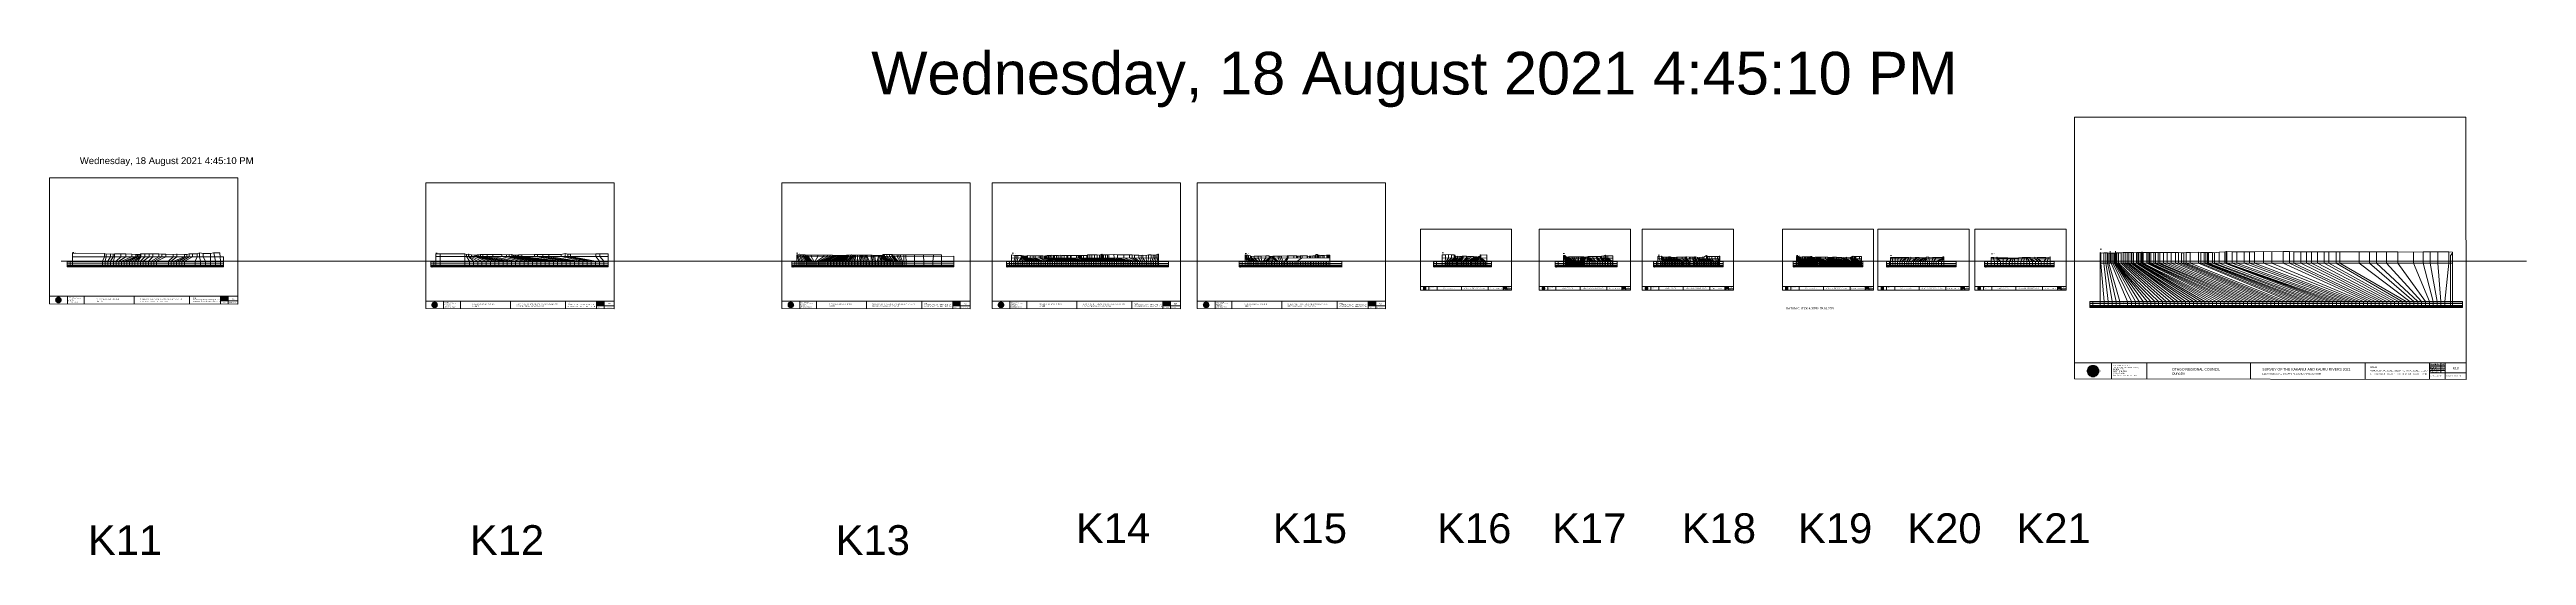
# Model space of a CAD drawing. Header units: millimetres. Extents: x -13804604 to 13046302109, y -19137686871 to 1424964600.
# Drawn here: x -4774538 to 1032674, y -545038 to 641027 of the extents above; entities that cross this region are included whole.
import ezdxf

# ---------------------------------------------------------------- set-up
doc = ezdxf.new("R2010")
doc.units = ezdxf.units.MM
doc.header["$PDMODE"] = 35
doc.header["$PDSIZE"] = 20
doc.layers.get('0').update_dxf_attribs({"lineweight": 0})
doc.layers.add('Datum revision K8-21', color=7, linetype='Continuous', lineweight=0)
doc.layers.add('geo', color=7, linetype='Continuous', lineweight=0)
doc.styles.get("Standard").update_dxf_attribs({"font": 'arial.ttf'})

# ---------------------------------------------------------------- blocks, each defined once
blk = doc.blocks.new('Geomatics_Circle_SPT')
at = {"layer": 'geo', "color": 2, "linetype": 'Continuous', "lineweight": 0}
for p, q in [((-25, 5), (-5, 25)), ((0, 25), (-25, 0)), ((-25, -5), (5, 25)), ((5, -25), (-25, 5)), ((-25, 0), (0, -25)), ((-10, 23), (-23, 10)), ((10, 23), (-23, -10)), ((-23, 10), (10, -23)), ((-21, 14), (-14, 21)), ((-21, -14), (14, 21)), ((14, -21), (-21, 14)), ((0, 0), (-18, 18)), ((0, 0), (-18, -18)), ((-14, 21), (21, -14)), ((21, 14), (-14, -21)), ((23, -10), (-10, 23)), ((-10, -23), (23, 10)), ((-5, 25), (25, -5)), ((25, 5), (-5, -25)), ((25, 0), (0, 25)), ((0, 0), (18, 18)), ((0, 0), (18, -18)), ((0, -25), (25, 0)), ((5, 25), (25, 5)), ((23, 10), (10, 23)), ((14, 21), (21, 14)), ((18, 18), (18, 18)), ((-5, -25), (-25, -5)), ((-23, -10), (-10, -23)), ((-14, -21), (-21, -14)), ((-18, -18), (-18, -18)), ((25, -5), (5, -25)), ((5, -25), (5, -25)), ((10, -23), (23, -10)), ((21, -14), (14, -21)), ((18, -18), (18, -18))]:
    blk.add_line(p, q, dxfattribs=at)
at = {"layer": 'geo', "color": 1, "linetype": 'Continuous', "lineweight": 0}
for p, q in [((5, 25), (-25, 5)), ((-5, 25), (-25, -5)), ((-25, 0), (10, 23)), ((-25, 0), (-10, 23)), ((14, 21), (-25, -5)), ((-14, 21), (-25, 5)), ((21, 14), (-25, 5)), ((-21, 14), (-25, -5)), ((-25, 0), (23, 10)), ((-25, 0), (-23, 10)), ((0, 0), (-25, 5)), ((-25, 5), (-21, -14)), ((-25, 5), (-5, -25)), ((-25, 5), (14, -21)), ((-25, 5), (-25, 5)), ((0, 0), (-25, -5)), ((-23, -10), (-25, 0)), ((-10, -23), (-25, 0)), ((10, -23), (-25, 0)), ((-23, 10), (0, 25)), ((-23, -10), (0, 25)), ((-23, 10), (18, 18)), ((-23, -10), (18, 18)), ((-23, 10), (-18, 18)), ((-23, -10), (-18, 18)), ((-18, -18), (-23, 10)), ((0, -25), (-23, 10)), ((-23, 10), (18, -18)), ((-23, 10), (25, 0)), ((-23, 9), (-23, 9)), ((-23, -10), (25, 0)), ((-5, 25), (-21, 14)), ((5, 25), (-21, -14)), ((14, 21), (-21, 14)), ((-14, 21), (-21, -14)), ((0, 0), (-21, 14)), ((-21, 14), (-14, -21)), ((-21, 14), (5, -25)), ((-21, 14), (-21, 14)), ((25, 5), (-21, 14)), ((0, 0), (-21, -14)), ((-18, 18), (10, 23)), ((-18, 18), (-10, 23)), ((-18, -18), (10, 23)), ((-18, -18), (-10, 23)), ((-10, -23), (-18, 18)), ((-18, 18), (10, -23)), ((-18, 18), (23, -10)), ((-18, 18), (-18, 18)), ((-18, 18), (23, 10)), ((-18, -18), (23, 10)), ((5, 25), (-14, 21)), ((-5, 25), (-14, -21)), ((0, 0), (-14, 21)), ((-14, 21), (-5, -25)), ((-14, 21), (-14, 21)), ((25, -5), (-14, 21)), ((21, 14), (-14, 21)), ((-14, -21), (25, 5)), ((0, 0), (-14, -21)), ((-10, 23), (0, 25)), ((-10, -23), (0, 25)), ((-10, 23), (0, -25)), ((-10, 23), (18, -18)), ((-10, 23), (-10, 23)), ((-10, 23), (25, 0)), ((-10, 23), (18, 18)), ((-10, -23), (18, 18)), ((25, 0), (-10, -23)), ((0, 0), (-5, 25)), ((-5, 25), (-5, 25)), ((21, -14), (-5, 25)), ((25, 5), (-5, 25)), ((14, 21), (-5, 25)), ((-5, -25), (21, 14)), ((0, 0), (-5, -25)), ((0, 0), (5, 25)), ((0, 25), (10, -23)), ((0, 25), (0, 25)), ((0, 25), (23, -10)), ((0, 25), (23, 10)), ((0, 25), (10, 23)), ((0, -25), (10, 23)), ((0, 0), (14, 21)), ((0, 0), (21, 14)), ((23, 10), (0, -25)), ((0, 0), (25, 5)), ((0, 0), (5, -25)), ((0, 0), (14, -21)), ((0, 0), (21, -14)), ((0, 0), (25, -5)), ((14, -21), (5, 25)), ((25, -5), (5, 25)), ((21, 14), (5, 25)), ((5, 25), (5, 25)), ((5, -25), (14, 21)), ((5, -25), (25, 5)), ((9, 23), (9, 23)), ((10, 23), (18, -18)), ((10, 23), (25, 0)), ((10, 23), (18, 18)), ((18, 18), (10, -23)), ((25, 0), (10, -23)), ((21, -14), (14, 21)), ((25, 5), (14, 21)), ((14, 21), (14, 21)), ((14, -21), (21, 14)), ((18, 18), (23, -10)), ((18, 18), (23, 10)), ((18, 18), (18, 18)), ((23, 10), (18, -18)), ((25, -5), (21, 14)), ((21, 14), (21, 14)), ((21, -14), (25, 5)), ((23, 10), (25, 0)), ((23, 10), (23, 10)), ((25, 0), (23, -10)), ((25, 5), (25, 5)), ((25, 0), (25, 0)), ((-25, 0), (-25, 0)), ((-25, 0), (23, -10)), ((-25, -5), (-25, -5)), ((-25, -5), (-14, -21)), ((-25, -5), (5, -25)), ((-25, -5), (21, -14)), ((-23, -10), (-23, -10)), ((-18, -18), (-23, -10)), ((0, -25), (-23, -10)), ((18, -18), (-23, -10)), ((-21, -14), (25, -5)), ((-21, -14), (-21, -14)), ((-21, -14), (-5, -25)), ((-21, -14), (14, -21)), ((23, -10), (-18, -18)), ((-18, -18), (-18, -18)), ((-10, -23), (-18, -18)), ((10, -23), (-18, -18)), ((-14, -21), (21, -14)), ((-14, -21), (-14, -21)), ((-14, -21), (5, -25)), ((18, -18), (-10, -23)), ((0, -25), (-10, -23)), ((-9, -23), (-9, -23)), ((-5, -25), (25, -5)), ((-5, -25), (14, -21)), ((-5, -25), (-5, -25)), ((23, -10), (0, -25)), ((10, -23), (0, -25)), ((0, -25), (0, -25)), ((5, -25), (21, -14)), ((5, -25), (5, -25)), ((18, -18), (10, -23)), ((10, -23), (10, -23)), ((14, -21), (25, -5)), ((14, -21), (14, -21)), ((23, -10), (18, -18)), ((18, -18), (18, -18)), ((21, -14), (21, -14)), ((23, -9), (23, -9)), ((25, -5), (25, -5))]:
    blk.add_line(p, q, dxfattribs=at)
at = {"layer": 'geo', "color": 114, "linetype": 'Continuous', "lineweight": 0}
for p, q in [((-25, 5), (14, 21)), ((18, 18), (-25, 0)), ((-25, -5), (21, 14)), ((-14, -21), (-25, 5)), ((10, 23), (-23, 10)), ((0, 0), (-23, 10)), ((-23, 10), (-10, -23)), ((0, 0), (-23, -10)), ((-21, 14), (5, 25)), ((-5, -25), (-21, 14)), ((25, 5), (-21, -14)), ((0, 25), (-18, 18)), ((-18, 18), (0, -25)), ((-14, 21), (-5, 25)), ((5, -25), (-14, 21)), ((0, 0), (-10, 23)), ((0, 0), (-10, -23)), ((-5, 25), (14, -21)), ((18, -18), (0, 25)), ((0, 0), (10, 23)), ((0, 0), (23, 10)), ((0, 0), (10, -23)), ((0, 0), (23, -10)), ((5, 25), (21, -14)), ((23, -10), (10, 23)), ((14, 21), (25, -5)), ((25, 0), (18, 18)), ((21, 14), (25, 5)), ((-25, 0), (-18, -18)), ((-21, -14), (-25, -5)), ((-18, -18), (25, 0)), ((25, -5), (-14, -21)), ((-10, -23), (23, -10)), ((21, -14), (-5, -25)), ((0, -25), (18, -18)), ((14, -21), (5, -25))]:
    blk.add_line(p, q, dxfattribs=at)
at = {"layer": 'geo', "color": 250, "linetype": 'Continuous', "lineweight": 0}
for p, q in [((25, 5), (-25, 5)), ((-25, 5), (-25, -5)), ((0, 0), (-25, 0)), ((-23, 10), (23, 10)), ((-23, 10), (-23, 10)), ((-23, -10), (-23, 10)), ((21, 14), (-21, 14)), ((-21, 14), (-21, -14)), ((-18, 18), (18, 18)), ((-18, -18), (-18, 18)), ((-14, 21), (-14, 21)), ((14, 21), (-14, 21)), ((-14, 21), (-14, -21)), ((-10, 23), (10, 23)), ((-10, -23), (-10, 23)), ((-5, 25), (5, 25)), ((-5, 25), (-5, -25)), ((0, 0), (0, 25)), ((0, 0), (0, -25)), ((0, 0), (25, 0)), ((5, 25), (5, -25)), ((10, -23), (10, 23)), ((14, 21), (14, -21)), ((18, -18), (18, 18)), ((21, 14), (21, 14)), ((21, -14), (21, 14)), ((23, 10), (23, -10)), ((25, 5), (25, 5)), ((25, -5), (25, 5)), ((-25, -5), (25, -5)), ((23, -10), (-23, -10)), ((-21, -14), (21, -14)), ((18, -18), (-18, -18)), ((-14, -21), (14, -21)), ((10, -23), (-10, -23)), ((-5, -25), (5, -25))]:
    blk.add_line(p, q, dxfattribs=at)
blk = doc.blocks.new('GeomaticsNZ TITLE BLOCK')
at = {"color": 7, "linetype": 'Continuous', "lineweight": 0}
for p, q in [((0, 95), (0, 1579)), ((0, 1579), (2363, 1579)), ((2363, 1579), (2364, 95)), ((2364, 95), (0, 95)), ((0, 95), (0, 0)), ((0, 0), (2364, -4)), ((16, 95), (2364, 95)), ((224, 95), (224, 0)), ((2364, 95), (383, 95)), ((436, 95), (436, -1)), ((1063, 95), (1063, -2)), ((1755, 95), (1755, -3)), ((2144, 95), (2144, -3)), ((2144, 82), (2239, 82)), ((2144, 71), (2239, 71)), ((2144, 60), (2239, 60)), ((2144, 49), (2239, 49)), ((2144, 35), (2364, 35)), ((2212, 95), (2212, 36)), ((2239, 95), (2239, -3)), ((2364, -4), (2364, 95))]:
    blk.add_line(p, q, dxfattribs=at)
at = {"color": 7, "linetype": 'Continuous', "lineweight": 0, "xscale": 1.36, "yscale": 1.36, "zscale": 1.36}
blk.add_blockref('Geomatics_Circle_SPT', (112, 46), dxfattribs=at)
at = {"color": 7, "linetype": 'Continuous', "lineweight": 0}
for s, p in [('PK&RR', (2213, 85)), ('ST', (2220, 64)), ('PK', (2220, 51))]:
    blk.add_text(s, height=5, dxfattribs=at).set_placement(p)
at = {"color": 7, "linetype": 'Continuous', "lineweight": 0, "attachment_point": 1}
for s, width, heights, insert, char_height in [('{\\C256;Geomatics N.Z. LTD                   }', 125.08, [15.8], (69, 50), 7), ('{\\C256;GEOMATICS N.Z. LTD                   \\PTELEPHONE:  M 021 023 6 00 55;\\PPO BOX 2177\\PSOUTH DUNEDIN\\PDUNEDIN 9044\\PEmail: geomaticsnz@gmail.com}', 3535.73, [94.7], (234, 83), 7), ('{\\C256;OTAGO REGIONAL COUNCIL\\PDunedin}', 3535.73, [0], (589, 64), 15), ('{\\C256;SURVEY OF THE KAKANUI AND KAURU RIVERS 2021}', 3535.73, [0], (1134, 64), 15), ('{\\C256;ELEVATIONS ARE SHOWN IN LOCAL OTAGO DATUM}', 3535.73, [0], (1134, 35), 10), ('{\\C256;Surveyed by:}', 3535.73, [0], (2145, 92), 7), ('{\\C256;Checked by:}', 3535.73, [0], (2145, 59), 7), ('{\\C256;Approved by:}', 3535.73, [0], (2145, 46), 7), ('{\\C256;JOB No 0032021}', 3535.73, [0], (2145, 21), 7), ('{\\C256;Drawn by:}', 3535.73, [0], (2146, 70), 7), ('{\\C256;Drawn:16-JUNE-2021}', 3535.73, [0], (2245, 21), 7)]:
    blk.add_mtext_dynamic_manual_height_columns(s, width=width, gutter_width=159, heights=heights, dxfattribs=dict(at, insert=insert, char_height=char_height))

msp = doc.modelspace()

# ---------------------------------------------------------------- linework, layer by layer
at = {"color": 7, "linetype": 'Continuous', "lineweight": 0}
for p, q in [((-4732943.267, 145000), (-4732943.267, 131248.305)), ((-4732943.267, 145000), (-4366431.678, 145000)), ((-4732943.267, 144076.552), (-4366431.678, 144076.552)), ((-4732943.267, 139973.87), (-4366431.678, 139973.87)), ((-4732943.267, 135906.671), (-4366431.678, 135906.671)), ((-4732943.267, 133759.229), (-4366431.678, 133759.229)), ((-4732943.267, 131248.305), (-4366431.678, 131248.305)), ((-4725930.117, 145000), (-4725930.117, 131248.305)), ((-4720837.527, 155227.675), (-4366431.678, 155227.675)), ((-3880525.565, 145000), (-3880525.565, 131248.305)), ((-3880525.565, 145000), (-2654666.53, 145000)), ((-3880525.565, 144076.552), (-3465117.918, 144076.552)), ((-3880525.565, 139973.87), (-3465117.918, 139973.87)), ((-3880525.565, 135906.671), (-3465117.918, 135906.671)), ((-3880525.565, 133759.229), (-3465117.918, 133759.229)), ((-3880525.565, 131248.305), (-3465117.918, 131248.305)), ((-3873512.416, 145000), (-3873512.416, 131248.305)), ((-3869137.877, 155505.696), (-3465117.918, 155505.696)), ((-3034301.46, 145000), (-3034301.46, 131248.305)), ((-3034301.46, 144076.552), (-2654664.162, 144076.552)), ((-3034301.46, 139973.87), (-2654653.642, 139973.87)), ((-3034301.46, 135906.671), (-2654643.213, 135906.671)), ((-3034301.46, 133759.229), (-2654637.706, 133759.229)), ((-3034301.46, 131248.305), (-2654631.268, 131248.305)), ((-3031120.296, 129878.784), (-3031120.296, 129878.784)), ((-3027288.311, 145000), (-3027288.311, 131248.305)), ((-3022332.111, 159575), (-3022332.111, 131248.305)), ((-3022332.111, 155505.696), (-2654695.979, 156484.428)), ((-3021424.061, 159605), (-3021417.068, 155508.132)), ((-3021417.068, 155508.132), (-3017993.189, 145000)), ((-3019544.651, 159395), (-3019538.025, 155513.134)), ((-3019538.025, 155513.134), (-3014728.324, 145000)), ((-3017993.189, 131248.305), (-3017993.189, 145000)), ((-3015761.089, 159715), (-3015753.934, 155523.208)), ((-3015753.934, 155523.208), (-3011141.258, 145000)), ((-3014728.324, 131248.305), (-3014728.324, 145000)), ((-3013089.176, 159776), (-3013081.929, 155530.322)), ((-3013081.929, 155530.322), (-3007583.572, 145000)), ((-3011141.258, 131248.305), (-3011141.258, 145000)), ((-3009935.512, 159826), (-3009928.194, 155538.718)), ((-3009928.194, 155538.718), (-3003849.478, 145000)), ((-3007583.572, 131248.305), (-3007583.572, 145000)), ((-3006738.965, 159716), (-3006731.85, 155547.227)), ((-3006731.85, 155547.227), (-3000174.208, 145000)), ((-3003849.478, 131248.305), (-3003849.478, 145000)), ((-3003760.874, 159956), (-3003753.362, 155555.157)), ((-3003753.362, 155555.157), (-2996960.238, 145000)), ((-3003208.774, 159156), (-3003202.63, 155556.623)), ((-3003202.63, 155556.623), (-2993285.488, 145000)), ((-3000990.872, 158576), (-3000985.728, 155562.525)), ((-3000985.728, 155562.525), (-2989839.578, 145000)), ((-3000174.208, 131248.305), (-3000174.208, 145000)), ((-2996960.238, 131248.305), (-2996960.238, 145000)), ((-2996676.146, 158756), (-2996670.715, 155574.012)), ((-2993285.488, 131248.305), (-2993285.488, 145000)), ((-2989839.578, 131248.305), (-2989839.578, 145000)), ((-2989184.72, 158977), (-2989178.946, 155593.957)), ((-2989178.946, 155593.957), (-2982817.198, 145000)), ((-2982817.198, 131248.305), (-2982817.198, 145000)), ((-2973120.745, 155636.708), (-2979136.338, 145000)), ((-2979136.338, 131248.305), (-2979136.338, 145000)), ((-2958853.586, 155674.69), (-2975638.191, 145000)), ((-2975638.191, 131248.305), (-2975638.191, 145000)), ((-2973126.839, 159207), (-2973120.745, 155636.708)), ((-2950484.553, 155696.971), (-2971983.439, 145000)), ((-2971983.439, 131248.305), (-2971983.439, 145000)), ((-2944361.812, 155713.271), (-2968511.4, 145000)), ((-2968511.4, 131248.305), (-2968511.4, 145000)), ((-2938900.082, 155727.811), (-2965141.626, 145000)), ((-2965141.626, 131248.305), (-2965141.626, 145000)), ((-2937041.797, 155732.758), (-2961674.614, 145000)), ((-2961674.614, 131248.305), (-2961674.614, 145000)), ((-2958859.463, 159118), (-2958853.586, 155674.69)), ((-2934009.045, 155740.832), (-2958106.809, 145000)), ((-2958106.809, 131248.305), (-2958106.809, 145000)), ((-2932335.692, 155745.287), (-2954514.37, 145000)), ((-2954514.37, 131248.305), (-2954514.37, 145000)), ((-2950490.376, 159108), (-2950484.553, 155696.971)), ((-2926713.54, 155760.255), (-2947597.938, 145000)), ((-2947597.938, 131248.305), (-2947597.938, 145000)), ((-2944366.755, 158609), (-2944361.812, 155713.271)), ((-2924968.138, 155764.901), (-2943756.704, 145000)), ((-2943756.704, 131248.305), (-2943756.704, 145000)), ((-2922589.178, 155771.235), (-2940473.812, 145000)), ((-2940473.812, 131248.305), (-2940473.812, 145000)), ((-2938905.137, 158689), (-2938900.082, 155727.811)), ((-2937046.144, 158279), (-2937041.797, 155732.758)), ((-2920093.823, 155777.878), (-2936879.488, 145000)), ((-2936879.488, 131248.305), (-2936879.488, 145000)), ((-2934013.241, 158199), (-2934009.045, 155740.832)), ((-2917050.923, 155785.979), (-2933284.666, 145000)), ((-2933284.666, 131248.305), (-2933284.666, 145000)), ((-2932339.727, 158109), (-2932335.692, 155745.287)), ((-2930684.709, 157979), (-2930680.904, 155749.693)), ((-2914746.114, 155792.115), (-2929810.308, 145000)), ((-2929810.308, 131248.305), (-2929810.308, 145000)), ((-2926717.329, 157980), (-2926713.54, 155760.255)), ((-2912344.073, 155798.509), (-2926225.929, 145000)), ((-2926225.929, 131248.305), (-2926225.929, 145000)), ((-2924971.851, 157940), (-2924968.138, 155764.901)), ((-2908277.511, 155809.336), (-2922738.875, 145000)), ((-2922738.875, 131248.305), (-2922738.875, 145000)), ((-2922592.846, 157920), (-2922589.178, 155771.235)), ((-2920097.684, 158040), (-2920093.823, 155777.878)), ((-2919280.226, 131248.305), (-2919280.226, 145000)), ((-2917054.907, 158120), (-2917050.923, 155785.979)), ((-2906274.556, 155814.668), (-2915663.65, 145000)), ((-2915663.65, 131248.305), (-2915663.65, 145000)), ((-2914750.173, 158170), (-2914746.114, 155792.115)), ((-2912348.053, 158130), (-2912344.073, 155798.509)), ((-2903680.261, 155821.574), (-2912125.962, 145000)), ((-2912125.962, 131248.305), (-2912125.962, 145000)), ((-2908654.66, 145000), (-2901229.403, 155828.099)), ((-2908654.66, 131248.305), (-2908654.66, 145000)), ((-2908281.011, 157860), (-2908277.511, 155809.336)), ((-2906309.908, 158421), (-2906306.986, 156709.025)), ((-2906280.421, 159251), (-2906274.556, 155814.668)), ((-2905088.263, 145000), (-2896806.037, 155839.875)), ((-2905088.263, 131248.305), (-2905088.263, 145000)), ((-2903686.114, 159251), (-2903680.261, 155821.574)), ((-2901540.934, 145000), (-2893911.849, 155847.58)), ((-2901540.934, 131248.305), (-2901540.934, 145000)), ((-2901235.382, 159331), (-2901229.403, 155828.099)), ((-2898041.01, 145000), (-2891936.335, 155852.84)), ((-2898041.01, 131248.305), (-2898041.01, 145000)), ((-2896812.013, 159341), (-2896806.037, 155839.875)), ((-2894475.719, 145000), (-2890930.738, 155855.517)), ((-2894475.719, 131248.305), (-2894475.719, 145000)), ((-2893917.931, 159411), (-2893911.849, 155847.58)), ((-2891942.221, 159301), (-2891936.335, 155852.84)), ((-2890936.67, 159331), (-2890930.738, 155855.517)), ((-2890871.016, 145000), (-2888702.348, 155861.449)), ((-2890871.016, 131248.305), (-2890871.016, 145000)), ((-2888708.287, 159341), (-2888702.348, 155861.449)), ((-2887390.636, 145000), (-2886432.784, 155867.491)), ((-2887390.636, 131248.305), (-2887390.636, 145000)), ((-2886438.662, 159311), (-2886432.784, 155867.491)), ((-2884737.785, 159262), (-2884731.998, 155872.019)), ((-2883863.91, 145000), (-2884731.998, 155872.019)), ((-2883863.91, 131248.305), (-2883863.91, 145000)), ((-2880353.219, 131248.305), (-2880353.219, 145000)), ((-2879991.492, 159242), (-2879985.761, 155884.655)), ((-2876738.658, 145000), (-2874926.871, 155898.123)), ((-2876738.658, 131248.305), (-2876738.658, 145000)), ((-2874932.664, 159292), (-2874926.871, 155898.123)), ((-2873205.476, 145000), (-2872535.918, 155904.488)), ((-2873205.476, 131248.305), (-2873205.476, 145000)), ((-2872541.7, 159292), (-2872535.918, 155904.488)), ((-2870388.399, 159302), (-2870382.61, 155910.221)), ((-2869786.173, 145000), (-2870382.61, 155910.221)), ((-2869786.173, 131248.305), (-2869786.173, 145000)), ((-2868057.311, 159292), (-2868051.549, 155916.426)), ((-2866262.633, 145000), (-2868051.549, 155916.426)), ((-2866262.633, 131248.305), (-2866262.633, 145000)), ((-2864384.972, 159142), (-2864379.483, 155926.202)), ((-2862655.699, 145000), (-2864379.483, 155926.202)), ((-2862655.699, 131248.305), (-2862655.699, 145000)), ((-2861809.446, 159133), (-2861803.984, 155933.059)), ((-2859101.934, 145000), (-2861803.984, 155933.059)), ((-2859468.13, 159133), (-2859462.678, 155939.292)), ((-2855608.554, 145000), (-2859462.678, 155939.292)), ((-2859101.934, 131248.305), (-2859101.934, 145000)), ((-2857632.715, 159193), (-2857627.169, 155944.178)), ((-2851970.269, 145000), (-2857627.169, 155944.178)), ((-2855608.554, 131248.305), (-2855608.554, 145000)), ((-2851970.269, 131248.305), (-2851970.269, 145000)), ((-2848525.182, 145000), (-2847879.8, 155970.128)), ((-2848525.182, 131248.305), (-2848525.182, 145000)), ((-2847884.721, 158853), (-2847879.8, 155970.128)), ((-2845730.48, 158733), (-2845725.774, 155975.863)), ((-2845013.429, 131248.305), (-2845013.429, 145000)), ((-2842459.461, 158534), (-2842455.11, 155984.57)), ((-2841474.939, 145000), (-2842455.11, 155984.57)), ((-2841474.939, 131248.305), (-2841474.939, 145000)), ((-2839880.268, 158434), (-2839876.099, 155991.436)), ((-2837904.144, 145000), (-2839876.099, 155991.436)), ((-2837904.144, 131248.305), (-2837904.144, 145000)), ((-2834432.755, 145000), (-2830874.481, 156015.4)), ((-2834432.755, 131248.305), (-2834432.755, 145000)), ((-2830878.387, 158304), (-2830874.481, 156015.4)), ((-2830849.329, 145000), (-2828827.524, 156020.85)), ((-2830849.329, 131248.305), (-2830849.329, 145000)), ((-2828831.285, 158224), (-2828827.524, 156020.85)), ((-2827392.392, 145000), (-2825374.965, 156030.041)), ((-2827392.392, 131248.305), (-2827392.392, 145000)), ((-2825378.676, 158204), (-2825374.965, 156030.041)), ((-2823987.883, 158224), (-2823984.144, 156033.744)), ((-2823808.966, 145000), (-2823984.144, 156033.744)), ((-2823808.966, 131248.305), (-2823808.966, 145000)), ((-2823239.808, 158284), (-2823235.971, 156035.736)), ((-2820288.784, 145000), (-2823235.971, 156035.736)), ((-2821944.479, 158474), (-2821940.323, 156039.185)), ((-2821940.323, 156039.185), (-2816705.358, 145000)), ((-2821086.405, 159215), (-2821080.988, 156041.473)), ((-2821080.988, 156041.473), (-2813228.097, 145000)), ((-2820837.107, 160425), (-2820829.625, 156042.142)), ((-2820829.625, 156042.142), (-2809696.237, 145000)), ((-2820288.784, 131248.305), (-2820288.784, 145000)), ((-2820288.784, 145000), (-2820288.784, 145000)), ((-2818918.219, 160435), (-2818910.73, 156047.251)), ((-2816940.524, 160415), (-2816933.077, 156052.515)), ((-2816933.077, 156052.515), (-2802567.431, 145000)), ((-2816705.358, 131248.305), (-2816705.358, 145000)), ((-2813228.097, 131248.305), (-2813228.097, 145000)), ((-2811266.446, 160375), (-2811259.094, 156067.621)), ((-2811259.094, 156067.621), (-2799068.136, 145000)), ((-2809696.237, 131248.305), (-2809696.237, 145000)), ((-2806066.727, 131248.305), (-2806066.727, 145000)), ((-2805163.911, 160495), (-2805156.381, 156083.868)), ((-2805156.381, 156083.868), (-2795516.17, 145000)), ((-2802567.431, 131248.305), (-2802567.431, 145000)), ((-2799762.388, 160156), (-2799755.462, 156098.246)), ((-2799755.462, 156098.246), (-2791973.433, 145000)), ((-2799068.136, 131248.305), (-2799068.136, 145000)), ((-2798397.459, 160166), (-2798390.522, 156101.88)), ((-2798390.522, 156101.88), (-2788388.252, 145000)), ((-2795516.17, 131248.305), (-2795516.17, 145000)), ((-2794853.681, 160116), (-2794846.846, 156111.314)), ((-2794846.846, 156111.314), (-2784909.15, 145000)), ((-2791973.433, 131248.305), (-2791973.433, 145000)), ((-2788388.252, 131248.305), (-2788388.252, 145000)), ((-2787357.889, 160046), (-2787351.207, 156131.269)), ((-2787351.207, 156131.269), (-2781345.18, 145000)), ((-2784909.15, 131248.305), (-2784909.15, 145000)), ((-2783279.197, 159906), (-2783272.773, 156142.127)), ((-2783272.773, 156142.127), (-2777847.488, 145000)), ((-2781345.18, 131248.305), (-2781345.18, 145000)), ((-2779162.837, 159846), (-2779156.534, 156153.085)), ((-2779156.534, 156153.085), (-2774374.886, 145000)), ((-2777847.488, 131248.305), (-2777847.488, 145000)), ((-2774374.886, 131248.305), (-2774374.886, 145000)), ((-2771403.324, 159657), (-2771397.379, 156173.742)), ((-2771397.379, 156173.742), (-2770774.167, 131248.305)), ((-2766703.23, 159647), (-2766697.323, 156186.255)), ((-2765897.304, 145000), (-2766697.323, 156186.255)), ((-2765897.304, 131248.305), (-2765897.304, 145000)), ((-2746259.193, 159798), (-2746253.121, 156240.682)), ((-2746253.121, 156240.682), (-2746253.121, 131248.305)), ((-2725804.308, 159669), (-2725798.549, 156295.137)), ((-2724844.13, 145000), (-2725798.549, 156295.137)), ((-2724844.13, 131248.305), (-2724844.13, 145173.66)), ((-2703647.424, 145000), (-2701989.645, 156358.521)), ((-2703647.424, 131248.305), (-2703647.424, 145173.66)), ((-2701995.297, 159670), (-2701989.645, 156358.521)), ((-2683618.19, 159611), (-2683612.722, 156407.445)), ((-2683612.722, 156407.445), (-2683612.722, 131248.305)), ((-2654695.979, 156484.428), (-2654631.268, 131248.305)), ((-2530867.895, 145000), (-2530867.895, 131248.305)), ((-2530867.895, 145000), (-2151232.965, 145000)), ((-2530867.895, 144076.552), (-2151230.597, 144076.552)), ((-2530867.895, 139669.381), (-2151220.077, 139669.381)), ((-2530867.895, 135602.182), (-2151209.648, 135602.182)), ((-2530867.895, 133454.74), (-2151204.142, 133454.74)), ((-2530867.895, 131248.305), (-2151197.703, 131248.305)), ((-2527686.731, 129878.784), (-2527686.731, 129878.784)), ((-2523854.746, 145000), (-2523854.746, 131248.305)), ((-2518898.546, 159420), (-2518898.546, 131120.56)), ((-2518898.546, 152162.302), (-2174272.519, 153079.776)), ((-2511217.244, 152182.751), (-2513784.341, 145000)), ((-2513784.341, 131248.305), (-2513784.341, 145000)), ((-2511217.244, 158190), (-2511217.244, 152182.751)), ((-2508613.799, 152189.682), (-2509897.126, 145000)), ((-2509897.126, 131248.305), (-2509897.126, 145000)), ((-2508613.799, 158320), (-2508613.799, 152189.682)), ((-2504433.652, 152200.811), (-2505743.984, 145000)), ((-2505743.984, 131248.305), (-2505743.984, 145000)), ((-2504433.652, 158401), (-2504433.652, 152200.811)), ((-2496571.307, 152221.742), (-2501649.734, 145000)), ((-2501649.734, 131248.305), (-2501649.734, 145000)), ((-2495620.257, 152224.274), (-2497467.146, 145000)), ((-2497467.146, 131248.305), (-2497467.146, 145000)), ((-2496571.307, 158361), (-2496571.307, 152221.742)), ((-2495620.257, 157771), (-2495620.257, 152224.274)), ((-2494266.726, 157701), (-2494266.726, 152227.877)), ((-2494266.726, 152227.877), (-2493166.772, 145000)), ((-2493166.772, 131248.305), (-2493166.772, 145000)), ((-2492041.508, 157271), (-2492041.508, 152233.801)), ((-2492041.508, 152233.801), (-2489118.708, 145000)), ((-2491302.457, 156641), (-2491302.457, 152235.769)), ((-2491302.457, 152235.769), (-2484921.702, 145000)), ((-2490398.926, 156551), (-2490398.926, 152238.174)), ((-2490398.926, 152238.174), (-2480848.101, 145000)), ((-2489118.708, 131248.305), (-2489118.708, 145000)), ((-2486015.741, 156461), (-2486015.741, 152249.843)), ((-2486015.741, 152249.843), (-2472436.372, 145000)), ((-2485332.027, 156641), (-2485332.027, 152251.664)), ((-2485332.027, 152251.664), (-2468395.516, 145000)), ((-2484921.702, 131248.305), (-2484921.702, 145000)), ((-2484496.111, 156721), (-2484496.111, 152253.889)), ((-2484496.111, 152253.889), (-2464290.026, 145000)), ((-2483276.597, 157201), (-2483276.597, 152257.136)), ((-2459930.76, 145000), (-2483276.597, 152257.136)), ((-2481996.986, 157901), (-2481996.986, 152260.542)), ((-2456009.644, 145000), (-2481996.986, 152260.542)), ((-2480848.101, 131248.305), (-2480848.101, 145000)), ((-2475445.568, 157782), (-2475445.568, 152277.984)), ((-2475445.568, 152277.984), (-2451788.812, 145000)), ((-2472436.372, 131248.305), (-2472436.372, 145000)), ((-2468395.516, 131248.305), (-2468395.516, 145000)), ((-2468336.466, 157682), (-2468336.466, 152296.91)), ((-2447763.351, 145000), (-2468336.466, 152296.91)), ((-2464290.026, 131248.305), (-2464290.026, 145000)), ((-2463811.581, 157762), (-2463811.581, 152308.956)), ((-2463811.581, 152308.956), (-2443447.216, 145000)), ((-2459930.76, 131248.305), (-2459930.76, 145000)), ((-2456009.644, 131248.305), (-2456009.644, 145000)), ((-2454332.748, 157502), (-2454332.748, 152334.191)), ((-2454332.748, 152334.191), (-2439212.7, 145000)), ((-2451788.812, 131248.305), (-2451788.812, 145000)), ((-2449793.593, 157133), (-2449793.593, 152346.275)), ((-2447763.351, 131248.305), (-2447763.351, 145000)), ((-2446029.328, 157023), (-2446029.328, 152356.297)), ((-2446029.328, 152356.297), (-2431154.448, 145000)), ((-2443447.216, 131248.305), (-2443447.216, 145000)), ((-2441814.369, 156963), (-2441814.369, 152367.518)), ((-2441814.369, 152367.518), (-2426933.494, 145000)), ((-2439423.703, 157013), (-2439423.703, 152373.882)), ((-2439423.703, 152373.882), (-2422802.833, 145000)), ((-2439212.7, 131248.305), (-2439212.7, 145000)), ((-2437821.44, 157103), (-2437821.44, 152378.148)), ((-2437821.44, 152378.148), (-2418653.967, 145000)), ((-2437367.032, 157253), (-2437367.032, 152379.358)), ((-2410344.094, 145000), (-2437367.032, 152379.358)), ((-2435669.131, 157813), (-2435669.131, 152383.878)), ((-2435669.131, 152383.878), (-2406249.102, 145000)), ((-2432686.66, 158113), (-2432686.66, 152391.818)), ((-2401938.583, 145000), (-2432686.66, 152391.818)), ((-2431154.448, 131248.305), (-2431154.448, 145000)), ((-2429544.217, 158513), (-2429544.217, 152400.184)), ((-2429544.217, 152400.184), (-2397998.326, 145000)), ((-2426933.494, 131248.305), (-2426933.494, 145000)), ((-2424982.796, 158583), (-2424982.796, 152470.184)), ((-2424982.796, 152470.184), (-2389468.707, 145000)), ((-2422802.833, 131248.305), (-2422802.833, 145000)), ((-2420499.479, 158354), (-2420499.479, 152424.263)), ((-2385250.93, 145000), (-2420499.479, 152424.263)), ((-2418653.967, 131248.305), (-2418653.967, 145000)), ((-2418005.983, 158274), (-2418005.983, 152430.901)), ((-2418005.983, 152430.901), (-2381245.263, 145000)), ((-2414408.693, 145000), (-2414408.693, 131248.305)), ((-2414043.736, 158284), (-2414043.736, 152441.45)), ((-2376911.411, 145000), (-2414043.736, 152441.45)), ((-2413883.202, 158224), (-2413883.202, 152441.877)), ((-2410344.094, 145000), (-2410344.094, 131248.305)), ((-2409666.595, 158174), (-2409666.595, 152453.102)), ((-2409666.595, 152453.102), (-2368690.899, 145000)), ((-2406249.102, 145000), (-2406249.102, 131248.305)), ((-2405121.437, 159314), (-2405121.437, 152465.203)), ((-2364380.996, 145000), (-2405121.437, 152465.203)), ((-2401938.583, 145000), (-2401938.583, 131248.305)), ((-2401337.573, 158194), (-2401337.573, 152475.276)), ((-2401337.573, 152475.276), (-2360340.047, 145000)), ((-2397998.326, 145000), (-2397998.326, 131248.305)), ((-2395943.585, 158304), (-2395943.585, 152489.636)), ((-2356198.396, 145000), (-2395943.585, 152489.636)), ((-2389468.707, 131248.305), (-2389468.707, 145000)), ((-2386888.515, 158065), (-2386888.515, 152513.743)), ((-2348105.897, 145000), (-2386888.515, 152513.743)), ((-2385250.93, 131248.305), (-2385250.93, 145000)), ((-2381245.263, 131248.305), (-2381245.263, 145000)), ((-2381114.377, 158465), (-2381114.377, 152529.115)), ((-2381114.377, 152529.115), (-2343893.007, 145000)), ((-2379375.595, 158555), (-2379375.595, 152533.744)), ((-2339740.476, 145000), (-2379375.595, 152533.744)), ((-2376911.411, 131248.305), (-2376911.411, 145000)), ((-2372761.201, 131248.305), (-2372761.201, 145000)), ((-2368690.899, 131248.305), (-2368690.899, 145000)), ((-2366622.347, 158066), (-2366622.347, 152567.696)), ((-2366622.347, 152567.696), (-2335649.892, 145000)), ((-2364380.996, 131248.305), (-2364380.996, 145000)), ((-2362977.193, 157916), (-2362977.193, 152577.4)), ((-2362977.193, 152577.4), (-2331391.916, 145000)), ((-2360418.793, 157846), (-2360418.793, 152584.212)), ((-2360418.793, 152584.212), (-2327238.774, 145000)), ((-2360340.047, 145000), (-2360340.047, 131248.305)), ((-2358691.127, 157826), (-2358691.127, 152588.811)), ((-2358691.127, 152588.811), (-2322914.819, 145000)), ((-2356501.196, 157826), (-2356501.196, 152594.641)), ((-2318752.513, 145000), (-2356501.196, 152594.641)), ((-2356198.396, 131248.305), (-2356198.396, 145000)), ((-2354983.754, 157806), (-2354983.754, 152598.681)), ((-2354983.754, 152598.681), (-2314711.413, 145000)), ((-2348105.897, 131248.305), (-2348105.897, 145000)), ((-2343893.007, 131248.305), (-2343893.007, 145000)), ((-2342561.152, 158066), (-2342561.152, 152631.753)), ((-2342561.152, 152631.753), (-2306344.159, 145000)), ((-2340944.4, 158687), (-2340944.4, 152636.057)), ((-2302179.775, 145000), (-2340944.4, 152636.057)), ((-2340295.726, 160117), (-2340295.726, 152637.784)), ((-2340295.726, 152637.784), (-2298068.786, 145000)), ((-2339740.476, 131248.305), (-2339740.476, 145000)), ((-2335649.892, 131248.305), (-2335649.892, 145000)), ((-2335306.79, 160087), (-2335306.79, 152651.065)), ((-2293744.221, 145000), (-2335306.79, 152651.065)), ((-2331391.916, 131248.305), (-2331391.916, 145000)), ((-2331077.393, 159947), (-2331077.393, 152662.325)), ((-2331077.393, 152662.325), (-2289633.232, 145000)), ((-2327238.774, 131248.305), (-2327238.774, 145000)), ((-2324654.207, 159807), (-2324654.207, 152679.425)), ((-2285761.356, 145000), (-2324654.207, 152679.425)), ((-2322914.819, 131248.305), (-2322914.819, 145000)), ((-2318752.513, 131248.305), (-2318752.513, 145000)), ((-2318137.77, 159527), (-2318137.77, 152696.773)), ((-2318137.77, 152696.773), (-2281662.219, 145000)), ((-2314711.413, 131248.305), (-2314711.413, 145000)), ((-2313182.396, 159338), (-2313164.751, 152710.013)), ((-2313164.751, 152710.013), (-2277476.209, 145000)), ((-2311091.982, 159458), (-2311074.032, 152715.579)), ((-2311074.032, 152715.579), (-2273292.643, 145000)), ((-2307106.205, 161038), (-2307106.205, 152726.142)), ((-2307106.205, 152726.142), (-2264578.51, 145000)), ((-2306344.159, 131248.305), (-2306344.159, 145000)), ((-2305069.94, 159788), (-2305051.154, 152731.613)), ((-2305051.154, 152731.613), (-2260703.702, 145000)), ((-2303228.142, 159748), (-2303209.476, 152736.516)), ((-2303209.476, 152736.516), (-2256664.679, 145000)), ((-2302179.775, 131248.305), (-2302179.775, 145000)), ((-2299110.259, 159628), (-2299110.259, 152747.429)), ((-2299110.259, 152747.429), (-2252530.231, 145000)), ((-2298068.786, 131248.305), (-2298068.786, 145000)), ((-2294431.375, 159528), (-2294431.375, 152759.885)), ((-2294431.375, 152759.885), (-2248364.015, 145000)), ((-2293744.221, 131248.305), (-2293744.221, 145000)), ((-2291095.93, 160108), (-2291076.391, 152768.817)), ((-2291076.391, 152768.817), (-2244134.141, 145000)), ((-2289633.232, 131248.305), (-2289633.232, 145000)), ((-2285761.356, 131248.305), (-2285761.356, 145000)), ((-2281662.219, 131248.305), (-2281662.219, 145000)), ((-2278883.999, 160139), (-2278864.464, 152801.328)), ((-2278864.464, 152801.328), (-2240031.583, 145000)), ((-2277476.209, 131248.305), (-2277476.209, 145000)), ((-2273292.643, 131248.305), (-2273292.643, 145000)), ((-2270510.333, 160009), (-2270491.204, 152823.62)), ((-2270491.204, 152823.62), (-2235738.174, 145000)), ((-2268903.809, 131248.305), (-2268903.809, 145000)), ((-2264578.51, 131248.305), (-2264578.51, 145000)), ((-2260703.702, 131248.305), (-2260703.702, 145000)), ((-2256664.679, 131248.305), (-2256664.679, 145000)), ((-2255646.486, 159830), (-2255627.939, 152863.189)), ((-2255627.939, 152863.189), (-2231730.919, 145000)), ((-2252530.231, 131248.305), (-2252530.231, 145000)), ((-2248364.015, 131248.305), (-2248364.015, 145000)), ((-2244134.141, 131248.305), (-2244134.141, 145000)), ((-2240031.583, 131248.305), (-2240031.583, 145000)), ((-2235738.174, 131248.305), (-2235738.174, 145000)), ((-2231730.919, 131248.305), (-2231730.919, 145000)), ((-2223517.86, 131248.305), (-2223517.86, 145000)), ((-2220367.14, 159231), (-2220356.404, 152957.09)), ((-2220356.404, 152957.09), (-2215131.79, 145000)), ((-2219375.837, 131248.305), (-2219375.837, 145000)), ((-2215131.79, 131248.305), (-2215131.79, 145000)), ((-2214880.22, 158441), (-2214870.861, 152971.694)), ((-2214870.861, 152971.694), (-2210952.378, 145000)), ((-2211454.255, 159041), (-2211443.885, 152980.817)), ((-2211443.885, 152980.817), (-2206742.298, 145000)), ((-2210952.378, 131248.305), (-2210952.378, 145000)), ((-2206742.298, 131248.305), (-2206742.298, 145000)), ((-2203570.218, 158562), (-2203560.704, 153001.804)), ((-2203560.704, 153001.804), (-2202790.881, 145000)), ((-2202790.881, 131248.305), (-2202790.881, 145000)), ((-2197846.152, 153017.017), (-2198631.629, 145000)), ((-2198631.629, 131248.305), (-2198631.629, 145000)), ((-2197857.095, 159412), (-2197846.152, 153017.017)), ((-2191868.682, 153032.931), (-2194472.378, 145000)), ((-2194472.378, 131248.305), (-2194472.378, 145000)), ((-2191879.7, 159472), (-2191868.682, 153032.931)), ((-2187179.65, 153045.414), (-2190263.642, 145000)), ((-2190263.642, 131248.305), (-2190263.642, 145000)), ((-2187189.723, 158932), (-2187179.65, 153045.414)), ((-2182974.041, 153056.61), (-2186137.991, 145000)), ((-2186137.991, 131248.305), (-2186137.991, 145000)), ((-2182984.54, 159192), (-2182974.041, 153056.61)), ((-2179801.591, 153065.056), (-2181916.304, 145000)), ((-2181916.304, 131248.305), (-2181916.304, 145000)), ((-2179812.471, 159423), (-2179801.591, 153065.056)), ((-2176191.624, 153074.667), (-2177868.484, 145000)), ((-2177868.484, 131248.305), (-2177868.484, 145000)), ((-2176205.755, 161333), (-2176191.624, 153074.667)), ((-2174286.647, 161336.284), (-2174269.945, 151575.311)), ((-2174286.647, 161223), (-2174286.647, 131120.56)), ((-2151232.965, 145000), (-2151197.703, 131248.305)), ((-1985595.165, 135602.182), (-1744935.027, 135602.182)), ((-1985595.165, 133454.74), (-1744935.027, 133454.74)), ((-1982414.001, 129878.784), (-1982414.001, 129878.784)), ((-1978582.016, 145000), (-1978582.016, 131248.305)), ((-1971511.427, 152167.931), (-1950498.746, 152223.871)), ((-1529832.987, 145000), (-1529832.987, 131248.305)), ((-1529832.987, 145000), (-1394063.772, 145000)), ((-1529832.987, 144076.552), (-1394063.772, 144076.552)), ((-1529832.987, 139458.613), (-1394063.772, 139458.613)), ((-1529832.987, 135602.182), (-1394063.772, 135602.182)), ((-1529832.987, 133627.919), (-1394063.772, 133627.919)), ((-1529832.987, 131248.305), (-1394063.772, 131248.305)), ((-1526651.824, 129878.784), (-1526651.824, 129878.784)), ((-1522819.838, 145000), (-1522819.838, 131248.305)), ((-1509577.674, 160071), (-1509577.674, 131248.305)), ((-1509577.674, 152184.361), (-1404900.465, 152463.036)), ((-1501631.151, 152205.516), (-1502710.329, 145000)), ((-1502710.329, 131248.305), (-1502710.329, 145000)), ((-1501631.151, 160121), (-1501631.151, 152205.516)), ((-1494346.641, 152224.91), (-1500147.654, 145000)), ((-1500147.654, 131248.305), (-1500147.654, 145000)), ((-1487585.836, 152242.908), (-1497091.993, 145000)), ((-1497091.993, 131248.305), (-1497091.993, 145000)), ((-1494346.641, 160151), (-1494346.641, 152224.91)), ((-1481280.785, 152259.694), (-1494218.869, 145000)), ((-1494218.869, 131248.305), (-1494218.869, 145000)), ((-1480951.45, 152260.571), (-1491142.229, 145000)), ((-1491142.229, 131248.305), (-1491142.229, 145000)), ((-1480052.221, 152262.965), (-1488205.488, 145000)), ((-1488205.488, 131248.305), (-1488205.488, 145000)), ((-1487585.836, 160052), (-1487585.836, 152242.908)), ((-1478013.235, 152268.393), (-1485255.985, 145000)), ((-1485255.985, 131248.305), (-1485255.985, 145000)), ((-1474186.482, 152278.581), (-1482255.627, 145000)), ((-1482255.627, 131248.305), (-1482255.627, 145000)), ((-1481280.785, 160112), (-1481280.785, 152259.694)), ((-1480951.45, 157042), (-1480951.45, 152260.571)), ((-1480052.221, 160092), (-1480052.221, 152262.965)), ((-1472667.527, 152282.624), (-1479231.484, 145000)), ((-1479231.484, 131248.305), (-1479231.484, 145000)), ((-1478013.235, 156282), (-1478013.235, 152268.393)), ((-1474186.482, 156072), (-1474186.482, 152278.581)), ((-1467482.827, 152296.427), (-1473328.418, 145000)), ((-1473328.418, 131248.305), (-1473328.418, 145000)), ((-1472667.527, 156522), (-1472667.527, 152282.624)), ((-1463986.983, 152305.734), (-1470318.198, 145000)), ((-1470318.198, 131248.305), (-1470318.198, 145000)), ((-1467482.827, 155583), (-1467482.827, 152296.427)), ((-1467307.978, 145000), (-1462835.228, 152308.8)), ((-1467307.978, 131248.305), (-1467307.978, 145000)), ((-1464380.906, 145000), (-1460017.61, 152316.301)), ((-1464380.906, 131248.305), (-1464380.906, 145000)), ((-1463986.983, 155883), (-1463986.983, 152305.734)), ((-1462835.228, 156353), (-1462835.228, 152308.8)), ((-1461408.489, 145000), (-1452762.842, 152335.615)), ((-1461408.489, 131248.305), (-1461408.489, 145000)), ((-1460017.61, 156513), (-1460017.61, 152316.301)), ((-1449255.19, 152344.953), (-1458330.398, 145000)), ((-1458330.398, 131248.305), (-1458330.398, 145000)), ((-1455490.726, 145000), (-1443464.04, 152360.371)), ((-1455490.726, 131248.305), (-1455490.726, 145000)), ((-1452762.842, 156583), (-1452762.842, 152335.615)), ((-1452580.38, 145000), (-1436294.882, 152379.457)), ((-1452580.38, 131248.305), (-1452580.38, 145000)), ((-1433458.224, 152387.009), (-1449409.763, 145000)), ((-1449409.763, 131248.305), (-1449409.763, 145000)), ((-1449255.19, 155453), (-1449255.19, 152344.953)), ((-1443464.04, 155844), (-1443464.04, 152360.371)), ((-1430561.26, 152394.721), (-1443273.981, 145000)), ((-1443273.981, 131248.305), (-1443273.981, 145000)), ((-1429123.378, 152398.549), (-1440404.241, 145000)), ((-1440404.241, 131248.305), (-1440404.241, 145000)), ((-1427422.975, 152403.076), (-1437607.981, 145000)), ((-1437607.981, 131248.305), (-1437607.981, 145000)), ((-1436294.882, 155744), (-1436294.882, 152379.457)), ((-1427059.023, 152404.045), (-1434589.833, 145000)), ((-1434589.833, 131248.305), (-1434589.833, 145000)), ((-1433458.224, 155044), (-1433458.224, 152387.009)), ((-1425133.979, 152409.17), (-1431683.064, 145000)), ((-1431683.064, 131248.305), (-1431683.064, 145000)), ((-1430561.26, 154904), (-1430561.26, 152394.721)), ((-1429123.378, 154904), (-1429123.378, 152398.549)), ((-1424162.799, 152411.755), (-1428579.642, 145000)), ((-1428579.642, 131248.305), (-1428579.642, 145000)), ((-1427422.975, 155014), (-1427422.975, 152403.076)), ((-1427059.023, 154604), (-1427059.023, 152404.045)), ((-1424040.672, 152412.08), (-1425782.124, 145000)), ((-1425782.124, 131248.305), (-1425782.124, 145000)), ((-1425133.979, 154695), (-1425133.979, 152409.17)), ((-1424162.799, 154375), (-1424162.799, 152411.755)), ((-1424040.672, 154865), (-1424040.672, 152412.08)), ((-1423409.881, 155935), (-1423409.881, 152413.76)), ((-1423409.881, 152413.76), (-1422613.054, 145000)), ((-1422613.054, 131248.305), (-1422613.054, 145000)), ((-1420054.071, 159145), (-1420054.071, 152422.693)), ((-1420054.071, 152422.693), (-1413723.552, 145000)), ((-1419744.765, 131248.305), (-1419744.765, 145000)), ((-1419303.101, 160075), (-1419303.101, 152424.693)), ((-1419303.101, 152424.693), (-1410888.328, 145000)), ((-1419213.011, 159105), (-1419213.011, 152424.933)), ((-1419213.011, 152424.933), (-1407880.429, 145000)), ((-1416810.828, 131248.305), (-1416810.828, 145000)), ((-1413723.552, 131248.305), (-1413723.552, 145000)), ((-1410888.328, 131248.305), (-1410888.328, 145000)), ((-1407880.429, 131248.305), (-1407880.429, 145000)), ((-1404900.465, 160085), (-1404900.465, 131248.305)), ((-1394063.772, 145000), (-1394063.772, 131248.305)), ((-1244407.966, 145000), (-1244407.966, 131248.305)), ((-1244407.966, 144076.552), (-1099249.793, 144076.552)), ((-1244407.966, 139805.14), (-1099249.793, 139805.14)), ((-1244407.966, 135602.182), (-1099249.793, 135602.182)), ((-1244407.966, 133593.469), (-1099249.793, 133593.469)), ((-1244407.966, 131248.305), (-1099249.793, 131248.305)), ((-1241226.802, 129878.784), (-1241226.802, 129878.784)), ((-1237394.816, 145000), (-1237394.816, 131248.305)), ((-1013999.52, 145000), (-850836.072, 145000)), ((-1013999.52, 145000), (-1013999.52, 131248.305)), ((-1013999.52, 143982.376), (-850836.072, 143982.376)), ((-1013999.52, 139745.785), (-850836.072, 139745.785)), ((-1013999.52, 135892.425), (-850836.072, 135892.425)), ((-1013999.52, 133595.271), (-850836.072, 133595.271)), ((-1013999.52, 131248.305), (-850836.072, 131248.305)), ((-1010818.356, 129878.784), (-1010818.356, 129878.784)), ((-1006986.37, 145000), (-1006986.37, 131248.305)), ((-1003626.68, 156102), (-1003626.68, 131248.305)), ((-1003626.68, 150743.884), (-858809.461, 150743.884)), ((-1000749.292, 156062), (-1000749.292, 150743.884)), ((-995311.214, 156632), (-995311.214, 150743.884)), ((-994129.209, 155452), (-994129.209, 150743.884)), ((-993771.542, 155232), (-993771.542, 150743.884)), ((-991302.173, 154402), (-991302.173, 150743.884)), ((-990180.954, 154272), (-990180.954, 150743.884)), ((-986629.156, 154182), (-986629.156, 150743.884)), ((-983477.363, 154272), (-983477.363, 150743.884)), ((-979001.503, 155002), (-979001.503, 150743.884)), ((-979001.503, 149285.043), (-979001.503, 149113.884)), ((-977076.093, 155193), (-977076.093, 150743.884)), ((-974794.591, 155243), (-974794.591, 150743.884)), ((-974493.824, 154333), (-974493.824, 150743.884)), ((-973633.419, 154063), (-973633.419, 150743.884)), ((-972280.706, 153743), (-972280.706, 150743.884)), ((-970413.046, 153653), (-970413.046, 150743.884)), ((-967322.068, 153653), (-967322.068, 150743.884)), ((-965017.787, 153703), (-965017.787, 150743.884)), ((-960245.627, 153903), (-960245.627, 150743.884)), ((-958712.576, 154053), (-958712.576, 150743.884)), ((-958221.784, 154093), (-958221.784, 150743.884)), ((-946682.611, 154304), (-946682.611, 150743.884)), ((-939397.515, 154544), (-939397.515, 150743.884)), ((-938323.206, 154784), (-938323.206, 150743.884)), ((-936545.709, 154704), (-936545.709, 150743.884)), ((-929797.818, 154534), (-929797.818, 150743.884)), ((-850836.072, 145000), (-850836.072, 131248.305)), ((-686473.214, 145000), (-523309.766, 145000)), ((-686473.214, 145000), (-686473.214, 131248.305)), ((-686473.214, 143982.376), (-523309.766, 143982.376)), ((-686473.214, 139457.554), (-523309.766, 139457.554)), ((-686473.214, 135508.116), (-523309.766, 135508.116)), ((-686473.214, 133307.04), (-523309.766, 133307.04)), ((-686473.214, 131248.305), (-523309.766, 131248.305)), ((-683292.05, 129878.784), (-683292.05, 129878.784)), ((-679912.102, 145000), (-679912.102, 131248.305)), ((-523309.766, 145000), (-523309.766, 131248.305)), ((-467434.344, 145000), (-304270.896, 145000)), ((-467434.344, 145000), (-467434.344, 131248.305)), ((-467434.344, 143982.376), (-304270.896, 143982.376)), ((-467434.344, 139745.785), (-304270.896, 139745.785)), ((-467434.344, 135892.425), (-304270.896, 135892.425)), ((-467434.344, 133595.271), (-304270.896, 133595.271)), ((-467434.344, 131248.305), (-304270.896, 131248.305)), ((-464253.18, 129878.784), (-464253.18, 129878.784)), ((-460421.195, 145000), (-460421.195, 131248.305)), ((-304270.896, 145000), (-304270.896, 131248.305)), ((-237597.563, 145000), (-74434.115, 145000)), ((-237597.563, 145000), (-237597.563, 131248.305)), ((-237597.563, 143982.376), (-74434.115, 143982.376)), ((-237597.563, 139745.785), (-74434.115, 139745.785)), ((-237597.563, 135753.552), (-74434.115, 135753.552)), ((-237597.563, 133322.99), (-74434.115, 133322.99)), ((-237597.563, 131248.305), (-74434.115, 131248.305)), ((-234416.399, 129878.784), (-234416.399, 129878.784)), ((-230584.414, 145000), (-230584.414, 131248.305)), ((-74434.115, 145000), (-74434.115, 131248.305))]:
    msp.add_line(p, q, dxfattribs=at)
at = {"color": 1, "linetype": 'Continuous', "lineweight": 0}
for p, q in [((-4720837.527, 165200.61), (-4717765.355, 165200.61)), ((-3869137.877, 163495.095), (-3866065.704, 163495.095)), ((-3022913.771, 163495.095), (-3019841.599, 163495.095)), ((-2517611.801, 163495.095), (-2514539.628, 163495.095)), ((-1971346.786, 162675.782), (-1968274.613, 162675.782)), ((-1509241.611, 164633.766), (-1506169.439, 164633.766)), ((-1225993.886, 163229.79), (-1222921.714, 163229.79)), ((-1003366.695, 159216.721), (-1000294.523, 159216.721)), ((-678919.664, 158153.7), (-675847.492, 158153.7)), ((-458742.993, 158410.662), (-455670.82, 158410.662)), ((-221907.159, 161920.151), (-218834.987, 161920.151))]:
    msp.add_line(p, q, dxfattribs=at)
at = {"color": 7}
for p, q in [((-4720837.527, 163759), (-4720837.527, 131248.305)), ((-4645526.442, 155227.675), (-4650253.358, 145000)), ((-4650253.358, 131248.305), (-4650253.358, 145000)), ((-4645526.442, 162652), (-4645526.442, 155227.675)), ((-4641738.005, 155227.675), (-4643952.261, 145000)), ((-4643952.261, 131248.305), (-4643952.261, 145000)), ((-4641738.005, 160992), (-4641738.005, 155227.675)), ((-4631511.739, 155227.675), (-4637627.745, 145000)), ((-4637627.745, 131248.305), (-4637627.745, 145000)), ((-4631511.739, 161722), (-4631511.739, 155227.675)), ((-4625392.623, 155227.675), (-4631298.838, 145000)), ((-4631298.838, 131248.305), (-4631298.838, 145000)), ((-4625392.623, 161662), (-4625392.623, 155227.675)), ((-4622475.445, 155227.675), (-4624918.703, 145000)), ((-4624918.703, 131248.305), (-4624918.703, 145000)), ((-4622475.445, 162003), (-4622475.445, 155227.675)), ((-4607719.916, 155227.675), (-4618692.253, 145000)), ((-4618692.253, 131248.305), (-4618692.253, 145000)), ((-4595460.322, 155227.675), (-4612213.564, 145000)), ((-4612213.564, 131248.305), (-4612213.564, 145000)), ((-4607719.916, 162353), (-4607719.916, 155227.675)), ((-4581514.67, 155227.675), (-4605774.882, 145000)), ((-4605774.882, 131248.305), (-4605774.882, 145000)), ((-4572594.676, 155227.675), (-4599522.574, 145000)), ((-4599522.574, 131248.305), (-4599522.574, 145000)), ((-4595460.322, 161724), (-4595460.322, 155227.675)), ((-4568790.847, 155227.675), (-4593149.757, 145000)), ((-4593149.757, 131248.305), (-4593149.757, 145000)), ((-4566384.158, 155227.675), (-4586747.179, 145000)), ((-4586747.179, 131248.305), (-4586747.179, 145000)), ((-4581514.67, 161114), (-4581514.67, 155227.675)), ((-4562574.263, 155227.675), (-4580640.75, 145000)), ((-4580640.75, 131248.305), (-4580640.75, 145000)), ((-4561575.232, 155227.675), (-4574304.525, 145000)), ((-4574304.525, 131248.305), (-4574304.525, 145000)), ((-4572594.676, 160864), (-4572594.676, 155227.675)), ((-4568790.847, 160614), (-4568790.847, 155227.675)), ((-4560398.174, 155227.675), (-4567852.182, 145000)), ((-4567852.182, 131248.305), (-4567852.182, 145000)), ((-4566384.158, 160365), (-4566384.158, 155227.675)), ((-4562574.263, 160685), (-4562574.263, 155227.675)), ((-4561575.232, 161065), (-4561575.232, 155227.675)), ((-4550870.682, 155227.675), (-4561510.102, 145000)), ((-4561510.102, 131248.305), (-4561510.102, 145000)), ((-4560398.174, 162015), (-4560398.174, 155227.675)), ((-4541334.77, 155227.675), (-4555067.517, 145000)), ((-4555067.517, 131248.305), (-4555067.517, 145000)), ((-4550870.682, 162035), (-4550870.682, 155227.675)), ((-4548781.544, 131248.305), (-4548781.544, 145000)), ((-4532529.775, 155421.959), (-4542599.492, 145000)), ((-4542599.492, 131248.305), (-4542599.492, 145000)), ((-4541334.77, 162025), (-4541334.77, 155227.675)), ((-4518472.745, 155227.675), (-4536133, 145000)), ((-4536133, 131248.305), (-4536133, 145000)), ((-4532529.775, 161906), (-4532529.775, 155227.675)), ((-4510928.492, 155227.675), (-4529903.135, 145000)), ((-4529903.135, 131248.305), (-4529903.135, 145000)), ((-4502123.035, 155227.675), (-4523376.633, 145000)), ((-4523376.633, 131248.305), (-4523376.633, 145000)), ((-4518472.745, 161896), (-4518472.745, 155227.675)), ((-4510928.492, 161657), (-4510928.492, 155227.675)), ((-4502123.035, 161557), (-4502123.035, 155227.675)), ((-4484823.494, 155227.675), (-4495980.254, 145003.849)), ((-4495860.205, 131248.305), (-4495980.254, 145003.849)), ((-4476094.395, 155227.675), (-4489536.414, 145000)), ((-4489416.399, 131248.305), (-4489536.414, 145000)), ((-4484823.494, 160828), (-4484823.494, 155227.675)), ((-4458069.311, 155227.675), (-4483105.781, 145000)), ((-4482985.766, 131248.305), (-4483105.781, 145000)), ((-4453004.536, 155227.675), (-4477164.032, 145000)), ((-4477044.017, 131248.305), (-4477164.032, 145000)), ((-4476094.395, 161688), (-4476094.395, 155227.675)), ((-4452353.254, 155227.675), (-4470875.869, 145000)), ((-4470755.854, 131248.305), (-4470875.869, 145000)), ((-4447448.068, 155227.675), (-4464566.224, 145000)), ((-4464446.696, 131248.305), (-4464566.224, 145000)), ((-4439326.874, 155227.675), (-4458235.607, 144999.476)), ((-4458115.596, 131248.305), (-4458235.607, 144999.476)), ((-4458069.311, 160618), (-4458069.311, 155227.675)), ((-4453004.536, 160239), (-4453004.536, 155227.675)), ((-4452353.254, 160429), (-4452353.254, 155227.675)), ((-4447448.068, 162439), (-4447448.068, 155227.675)), ((-4439326.874, 162399), (-4439326.874, 155227.675)), ((-4428727.927, 155227.675), (-4432740.584, 145000)), ((-4432740.584, 131248.305), (-4432740.584, 145000)), ((-4428727.927, 162449), (-4428727.927, 155227.675)), ((-4422670.072, 164060), (-4422670.072, 155227.675)), ((-4422670.072, 155227.675), (-4420260.85, 145000)), ((-4420260.85, 131248.305), (-4420260.85, 145000)), ((-4414074.181, 163200), (-4414074.181, 155227.675)), ((-4414074.181, 155227.675), (-4408580.57, 145000)), ((-4408580.57, 131248.305), (-4408580.57, 145000)), ((-4396774.998, 155227.675), (-4396938.023, 145000)), ((-4396938.023, 131248.305), (-4396938.023, 145000)), ((-4396774.998, 163220), (-4396774.998, 155227.675)), ((-4389557.073, 164201), (-4385048.371, 145000)), ((-4385048.371, 131248.305), (-4385048.371, 145000)), ((-4375059.074, 164201), (-4373441.606, 145000)), ((-4373441.606, 131248.305), (-4373441.606, 145000)), ((-4366431.678, 155227.675), (-4366431.678, 131248.305))]:
    msp.add_line(p, q, dxfattribs=at)
at = {"color": 7, "lineweight": 0}
for p, q in [((-3877344.401, 129878.784), (-3877344.401, 129878.784)), ((-3869137.877, 162106), (-3869137.877, 131248.305)), ((-3858726.259, 162106), (-3858726.259, 131248.305)), ((-3800852.359, 161708), (-3800852.359, 131248.305)), ((-3796985.667, 160888), (-3796985.667, 155505.696)), ((-3796985.667, 155505.696), (-3789904.919, 145000)), ((-3792173.289, 161569), (-3792173.289, 155505.696)), ((-3792173.289, 155505.696), (-3780203.677, 145000)), ((-3791401.563, 160139), (-3791401.563, 155505.696)), ((-3791401.563, 155505.696), (-3770675.843, 145000)), ((-3789904.919, 145000), (-3789904.919, 131248.305)), ((-3785541.834, 159689), (-3785541.834, 155505.696)), ((-3785541.834, 155505.696), (-3760800.418, 145000)), ((-3780203.677, 145000), (-3780203.677, 131248.305)), ((-3777669.528, 159229), (-3777669.528, 155505.696)), ((-3777669.528, 155505.696), (-3750868.466, 145000)), ((-3774290.954, 158949), (-3774290.954, 155505.696)), ((-3774290.954, 155505.696), (-3740831.716, 145000)), ((-3772205.262, 159499), (-3772205.262, 155505.696)), ((-3772205.262, 155505.696), (-3730804.096, 145000)), ((-3770675.843, 145000), (-3770675.843, 131248.305)), ((-3768044.587, 159409), (-3768044.587, 155505.696)), ((-3768044.587, 155505.696), (-3721107.049, 145000)), ((-3764405.404, 159689), (-3764405.404, 155505.696)), ((-3764405.404, 155505.696), (-3711244.749, 145000)), ((-3760800.418, 145000), (-3760800.418, 131248.305)), ((-3758628.615, 160160), (-3758628.615, 155505.696)), ((-3758628.615, 155505.696), (-3701616.784, 145000)), ((-3750868.466, 145000), (-3750868.466, 131248.305)), ((-3748123.824, 160590), (-3748123.824, 155505.696)), ((-3748123.824, 155505.696), (-3691535.456, 145000)), ((-3740831.716, 145000), (-3740831.716, 131248.305)), ((-3735504.402, 160590), (-3735504.402, 155505.696)), ((-3735504.402, 155505.696), (-3681844.418, 145000)), ((-3730804.096, 145000), (-3730804.096, 131248.305)), ((-3721107.049, 145000), (-3721107.049, 131248.305)), ((-3714182.327, 160341), (-3714182.327, 155505.696)), ((-3714182.327, 155505.696), (-3671958.251, 145000)), ((-3711244.749, 145000), (-3711244.749, 131248.305)), ((-3702882.63, 159542), (-3702882.63, 155505.696)), ((-3702882.63, 155505.696), (-3662001.862, 145000)), ((-3701616.784, 145000), (-3701616.784, 131248.305)), ((-3697225.421, 160702), (-3697225.421, 155505.696)), ((-3697225.421, 155505.696), (-3652272.758, 145000)), ((-3697111.079, 159689), (-3697111.079, 156454.995)), ((-3697111.079, 156454.995), (-3642285.184, 145000)), ((-3691535.456, 145000), (-3691535.456, 131248.305)), ((-3690453.537, 160912), (-3690453.537, 155505.696)), ((-3690453.537, 155505.696), (-3632341.517, 145000)), ((-3687651.532, 159212), (-3687651.532, 155505.696)), ((-3687651.532, 155505.696), (-3622641.482, 145000)), ((-3686231.174, 158942), (-3686231.174, 155505.696)), ((-3686231.174, 155505.696), (-3612718.391, 145000)), ((-3682274.669, 158652), (-3682274.669, 155505.696)), ((-3682274.669, 155505.696), (-3603020.774, 145000)), ((-3681844.418, 145000), (-3681844.418, 131248.305)), ((-3676742.121, 158953), (-3676742.121, 155505.696)), ((-3676742.121, 155505.696), (-3593246.656, 145000)), ((-3675181.191, 159593), (-3675181.191, 155505.696)), ((-3675181.191, 155505.696), (-3583295.838, 145000)), ((-3671958.251, 145000), (-3671958.251, 131248.305)), ((-3667308.612, 160123), (-3667308.612, 155505.696)), ((-3667308.612, 155505.696), (-3573150.061, 145000)), ((-3662001.862, 145000), (-3662001.862, 131248.305)), ((-3652272.758, 145000), (-3652272.758, 131248.305)), ((-3642285.184, 145000), (-3642285.184, 131248.305)), ((-3637903.79, 160614), (-3637903.79, 155505.696)), ((-3637903.79, 155505.696), (-3563375.473, 145000)), ((-3632341.517, 145000), (-3632341.517, 131248.305)), ((-3630367.525, 160784), (-3630367.525, 155505.696)), ((-3630367.525, 155505.696), (-3553642.106, 145000)), ((-3622641.482, 145000), (-3622641.482, 131248.305)), ((-3618261.353, 160694), (-3618261.353, 155505.696)), ((-3618261.353, 155505.696), (-3543785.043, 145000)), ((-3612718.391, 131248.305), (-3612718.391, 145000)), ((-3603912.725, 160915), (-3603912.725, 155505.696)), ((-3603912.725, 155505.696), (-3533812.071, 145000)), ((-3603020.774, 131248.305), (-3603020.774, 145000)), ((-3593246.656, 131248.305), (-3593246.656, 145000)), ((-3583295.838, 131248.305), (-3583295.838, 145000)), ((-3574968.772, 160136), (-3574968.772, 155505.696)), ((-3574968.772, 155505.696), (-3523954.974, 145000)), ((-3573150.061, 131248.305), (-3573150.061, 145000)), ((-3565551.42, 162637), (-3565551.42, 155505.696)), ((-3565551.42, 155505.696), (-3514418.648, 145000)), ((-3563375.473, 131248.305), (-3563375.473, 145000)), ((-3559260.777, 161377), (-3559260.777, 155505.696)), ((-3559260.777, 155505.696), (-3504463.299, 145000)), ((-3553642.106, 131248.305), (-3553642.106, 145000)), ((-3553076.969, 161347), (-3553076.969, 155505.696)), ((-3553076.969, 155505.696), (-3494777.228, 145000)), ((-3543785.043, 131248.305), (-3543785.043, 145000)), ((-3533812.071, 131248.305), (-3533812.071, 145000)), ((-3523954.974, 131248.305), (-3523954.974, 145000)), ((-3514418.648, 131248.305), (-3514418.648, 145000)), ((-3504459.17, 131248.305), (-3504463.299, 145000)), ((-3494777.228, 131248.305), (-3494777.228, 145000)), ((-3494083.328, 161699), (-3494083.328, 155505.696)), ((-3494083.328, 155505.696), (-3484796.234, 145000)), ((-3484796.234, 131248.305), (-3484796.234, 145000)), ((-3484065.972, 162000), (-3484065.972, 155505.696)), ((-3484065.972, 155505.696), (-3474853.708, 145000)), ((-3474853.708, 131248.305), (-3474853.708, 145000)), ((-3465197.567, 162310), (-3465117.918, 131248.305)), ((-1971511.427, 159405), (-1971511.427, 135602.182)), ((-1968094.538, 158945), (-1968094.538, 152177.027)), ((-1965067.792, 159055), (-1965067.792, 152185.085)), ((-1963584.923, 158415), (-1963584.923, 152189.033)), ((-1962964.289, 131248.305), (-1962964.289, 145000)), ((-1959406.363, 145000), (-1959406.363, 131248.305)), ((-1959025.095, 157425), (-1959025.095, 152201.172)), ((-1959000.073, 156345), (-1959000.073, 152827.484)), ((-1956884.498, 156095), (-1956884.498, 152206.871)), ((-1955753.499, 145000), (-1955753.499, 131248.305)), ((-1951872.671, 145000), (-1951872.671, 131248.305)), ((-1950498.746, 156495), (-1950498.746, 152223.871)), ((-1948054.44, 145000), (-1948054.44, 131248.305)), ((-1944152.745, 145000), (-1944152.745, 131248.305)), ((-1940732.091, 156706), (-1940720.228, 152249.904)), ((-1940502.979, 145000), (-1940502.979, 131248.305)), ((-1934043.251, 156816), (-1934043.251, 152267.68)), ((-1923247.463, 157166), (-1923247.463, 152296.421)), ((-1915208.927, 156446), (-1915208.927, 152317.821)), ((-1915116.659, 156186), (-1915116.659, 152318.067)), ((-1915029.132, 156164.061), (-1915029.132, 152318.3)), ((-1913919.802, 155886), (-1913919.802, 152321.253)), ((-1912123.619, 156056), (-1912123.619, 152326.035)), ((-1908609.451, 156176), (-1908609.451, 152335.39)), ((-1906777.498, 156316), (-1906777.498, 152340.267)), ((-1905057.599, 156467), (-1905057.599, 152344.846)), ((-1903619.208, 156507), (-1903619.208, 152348.676)), ((-1898526.951, 145000), (-1898526.951, 131025.918)), ((-1893871.118, 156617), (-1893871.118, 152374.627)), ((-1890071.764, 156687), (-1890071.764, 152384.742)), ((-1886513.051, 156477), (-1886502.181, 152394.245)), ((-1872516.999, 157077), (-1872516.999, 152431.477)), ((-1870404.239, 157288), (-1870404.239, 152437.101)), ((-1857435.322, 157468), (-1857435.322, 152471.628)), ((-1851356.011, 157408), (-1851356.011, 152487.812)), ((-1849940.182, 156628), (-1849940.182, 152491.582)), ((-1847605.746, 156718), (-1847605.746, 152497.796)), ((-1842430.174, 156818), (-1842430.174, 152511.575)), ((-1841278.94, 157278), (-1841278.94, 152514.64)), ((-1825970.398, 157065.32), (-1825970.398, 152555.395)), ((-1825226.917, 156739), (-1825226.917, 152557.374)), ((-1820268.153, 156089), (-1820268.153, 152570.575)), ((-1820215.711, 156119), (-1820215.711, 152570.715)), ((-1819644.862, 157029), (-1819644.862, 152572.235)), ((-1817162.812, 156999), (-1817162.812, 152578.842)), ((-1813051.996, 157129), (-1813051.996, 152589.786)), ((-1808103.674, 157469), (-1808103.674, 152602.96)), ((-1806458.074, 158459), (-1806458.074, 152607.341)), ((-1805543.968, 160339), (-1805543.968, 152609.775)), ((-1802884.268, 160419), (-1802884.268, 152616.855)), ((-1800221.587, 158740), (-1800221.587, 152623.944)), ((-1798148.188, 158620), (-1798148.188, 152629.464)), ((-1793984.942, 158490), (-1793984.942, 152640.547)), ((-1789638.683, 158440), (-1789638.683, 152652.118)), ((-1786075.54, 158470), (-1786075.54, 152661.604)), ((-1780272.622, 158610), (-1780272.622, 152677.053)), ((-1777213.827, 158620), (-1777213.827, 152685.196)), ((-1775534.32, 158670), (-1775534.32, 152689.667)), ((-1772913.357, 159180), (-1772913.357, 131248.305)), ((-1744935.027, 145000), (-1744935.027, 131025.918)), ((-1244407.966, 145000), (-1099249.793, 145000)), ((-1225104.445, 157822.549), (-1225104.445, 131248.305)), ((-1221430.811, 131248.305), (-1221430.811, 145000)), ((-1219210.555, 131248.305), (-1219210.555, 145000)), ((-1216893.131, 131248.305), (-1216893.131, 145000)), ((-1214768.834, 131248.305), (-1214768.834, 145000)), ((-1212908.281, 145000), (-1212908.281, 144993.737)), ((-1212515.77, 131248.305), (-1212515.77, 145000)), ((-1210160.305, 131248.305), (-1210160.305, 145000)), ((-1207922.487, 131248.305), (-1207922.487, 145000)), ((-1205694.431, 131248.305), (-1205694.431, 145000)), ((-1201090.078, 131248.305), (-1201090.078, 145000)), ((-1198726.612, 131248.305), (-1198726.612, 145000)), ((-1196562.864, 131248.305), (-1196562.864, 145000)), ((-1194282.677, 131248.305), (-1194282.677, 145000)), ((-1192019.046, 131248.305), (-1192019.046, 145000)), ((-1189688.891, 131248.305), (-1189688.891, 145000)), ((-1187292.164, 131248.305), (-1187292.164, 145000)), ((-1185113.975, 131248.305), (-1185113.975, 145000)), ((-1182800.476, 131248.305), (-1182800.476, 145000)), ((-1178256.657, 131248.305), (-1178256.657, 145000)), ((-1175493.753, 131248.305), (-1175493.753, 145000)), ((-1171615.715, 131248.305), (-1171615.715, 145000)), ((-1167954, 131248.305), (-1167954, 145000)), ((-1164142.534, 131248.305), (-1164142.534, 145000)), ((-1160314.413, 131248.305), (-1160314.413, 145000)), ((-1156618.129, 131248.305), (-1156618.129, 145000)), ((-1152778.333, 131248.305), (-1152778.333, 145000)), ((-1141398.633, 131248.305), (-1141398.633, 145000)), ((-1137538.458, 131248.305), (-1137538.458, 145000)), ((-1133641.599, 131248.305), (-1133641.599, 145000)), ((-1129969.418, 131248.305), (-1129969.418, 145000)), ((-1126213.053, 131248.305), (-1126213.053, 145000)), ((-1122200.56, 131248.305), (-1122200.56, 145000)), ((-1114820.924, 131248.305), (-1114820.924, 145000)), ((-1111019.32, 131248.305), (-1111019.32, 145000)), ((-1109139.187, 157200), (-1109139.187, 131248.305)), ((-1099249.793, 145000), (-1099249.793, 131248.305)), ((-679052.478, 131248.305), (-526048.617, 131248.305)), ((-678924.852, 155554), (-678924.852, 131248.305)), ((-678924.852, 150743.884), (-526048.617, 150743.884)), ((-678924.852, 145000), (-526048.617, 145000)), ((-677177.599, 155504), (-677177.599, 150743.884)), ((-677177.599, 150743.884), (-675750.982, 145000)), ((-675750.982, 131248.305), (-675750.982, 145000)), ((-674606.679, 155464), (-674606.679, 150703.884)), ((-674606.679, 150743.884), (-673923.922, 145000)), ((-673923.922, 131248.305), (-673923.922, 145000)), ((-672552.59, 155504), (-672552.59, 150743.884)), ((-672552.59, 150743.884), (-671539.394, 145000)), ((-672306.163, 154924), (-672306.163, 150743.884)), ((-672306.163, 150743.884), (-669412.193, 145000)), ((-671864.616, 154744), (-671864.616, 150743.884)), ((-671864.616, 150743.884), (-667096.28, 145000)), ((-671539.394, 131248.305), (-671539.394, 145000)), ((-671514.081, 154334), (-671514.081, 150743.884)), ((-671514.081, 150743.884), (-664866.151, 145000)), ((-670949.373, 154214), (-670949.373, 150743.884)), ((-670949.373, 150743.884), (-662636.01, 145000)), ((-669412.193, 131248.305), (-669412.193, 145000)), ((-668845.198, 154254), (-668845.198, 150743.884)), ((-660435.496, 145000), (-668845.198, 150743.884)), ((-667096.28, 131248.305), (-667096.28, 145000)), ((-665461.04, 155024), (-665461.04, 150743.884)), ((-658196.928, 145000), (-665461.04, 150743.884)), ((-664866.151, 131248.305), (-664866.151, 145000)), ((-663569.022, 155065), (-663569.022, 150743.884)), ((-655878.89, 145000), (-663569.022, 150743.884)), ((-662636.01, 131248.305), (-662636.01, 145000)), ((-660435.496, 131248.305), (-660435.496, 145000)), ((-660004.256, 155095), (-660004.256, 150743.884)), ((-653653.581, 145000), (-660004.256, 150743.884)), ((-658472.622, 155005), (-658472.622, 150743.884)), ((-651449.327, 145000), (-658472.622, 150743.884)), ((-658196.928, 131248.305), (-658196.928, 145000)), ((-656869.519, 154945), (-656869.519, 150743.884)), ((-656869.519, 150743.884), (-649296.604, 145000)), ((-655878.89, 131248.305), (-655878.89, 145000)), ((-653988.609, 154745), (-653988.609, 150743.884)), ((-653988.609, 150743.884), (-646983.556, 145000)), ((-653653.581, 131248.305), (-653653.581, 145000)), ((-651742.943, 154955), (-651742.943, 150743.884)), ((-644789.501, 145000), (-651742.943, 150743.884)), ((-651449.327, 131248.305), (-651449.327, 145000)), ((-649990.196, 154905), (-649990.196, 150743.884)), ((-649990.196, 150743.884), (-642523.262, 145000)), ((-649296.604, 131248.305), (-649296.604, 145000)), ((-647417.953, 155175), (-647417.953, 150743.884)), ((-647417.953, 150743.884), (-640113.466, 145000)), ((-646983.556, 131248.305), (-646983.556, 145000)), ((-645643.851, 155504), (-645643.851, 150743.884)), ((-645643.851, 150743.884), (-637946.949, 145000)), ((-644789.501, 131248.305), (-644789.501, 145000)), ((-643765.997, 155605), (-643765.997, 150844.884)), ((-643765.997, 150844.884), (-635751.158, 145000)), ((-642523.262, 131248.305), (-642523.262, 145000)), ((-642161.897, 154185), (-642161.897, 150743.884)), ((-642161.897, 150743.884), (-633526.08, 145000)), ((-640551.089, 153855), (-640551.089, 150743.884)), ((-640551.089, 150743.884), (-631232.606, 145000)), ((-640113.466, 131248.305), (-640113.466, 145000)), ((-639895.025, 153345), (-639895.025, 150743.884)), ((-639895.025, 150743.884), (-629152.844, 145000)), ((-639469.698, 152955), (-639469.698, 150743.884)), ((-626711.394, 145000), (-639469.698, 150743.884)), ((-638598.461, 153335), (-638598.461, 150743.884)), ((-624563.819, 145000), (-638598.461, 150743.884)), ((-637946.949, 131248.305), (-637946.949, 145000)), ((-637060.523, 153765), (-637060.523, 150743.884)), ((-637060.523, 150743.884), (-622311.057, 145000)), ((-635751.158, 131248.305), (-635751.158, 145000)), ((-633526.08, 131248.305), (-633526.08, 145000)), ((-632196.846, 154326), (-632196.846, 150743.884)), ((-617860.464, 145000), (-632196.846, 150743.884)), ((-631232.606, 131248.305), (-631232.606, 145000)), ((-630254.223, 154626), (-630254.223, 150743.884)), ((-615593.739, 145000), (-630254.223, 150743.884)), ((-629152.844, 131248.305), (-629152.844, 145000)), ((-628236.402, 154546), (-628236.402, 150743.884)), ((-613268.124, 145000), (-628236.402, 150743.884)), ((-626711.394, 131248.305), (-626711.394, 145000)), ((-626155.499, 154286), (-626155.499, 150743.884)), ((-610971.954, 145000), (-626155.499, 150743.884)), ((-625727.34, 154286), (-625727.34, 150743.884)), ((-625727.34, 150743.884), (-608834.409, 145000)), ((-624563.819, 131248.305), (-624563.819, 145000)), ((-623694.114, 154196), (-623694.114, 150743.884)), ((-606683.738, 145000), (-623694.114, 150743.884)), ((-622311.057, 131248.305), (-622311.057, 145000)), ((-621431.197, 154226), (-621431.197, 150743.884)), ((-621431.197, 150743.884), (-604379.444, 145000)), ((-617860.464, 131248.305), (-617860.464, 145000)), ((-615593.739, 131248.305), (-615593.739, 145000)), ((-613268.124, 131248.305), (-613268.124, 145000)), ((-610971.954, 131248.305), (-610971.954, 145000)), ((-610804.611, 154116), (-610804.611, 150743.884)), ((-610804.611, 150743.884), (-601998.34, 145000)), ((-608834.409, 131248.305), (-608834.409, 145000)), ((-606683.738, 131248.305), (-606683.738, 145000)), ((-605439.805, 154007), (-605439.805, 150743.884)), ((-605439.805, 150743.884), (-599540.425, 145000)), ((-604379.444, 131248.305), (-604379.444, 145000)), ((-604062, 153617), (-604062, 150743.884)), ((-597658.593, 145000), (-604062, 150743.884)), ((-603458.658, 153347), (-603458.658, 150743.884)), ((-603458.658, 150743.884), (-595584.72, 145000)), ((-602358.147, 153247), (-602358.147, 150743.884)), ((-602358.147, 150743.884), (-593230.268, 145000)), ((-601998.34, 131248.305), (-601998.34, 145000)), ((-600876.129, 153267), (-600876.129, 150743.884)), ((-600876.129, 150743.884), (-591019.384, 145000)), ((-599706.444, 153257), (-599706.444, 150743.884)), ((-588819.149, 145000), (-599706.444, 150743.884)), ((-599540.425, 131248.305), (-599540.425, 145000)), ((-598697.113, 153327), (-598697.113, 150743.884)), ((-586533.373, 145000), (-598697.113, 150743.884)), ((-597658.593, 131248.305), (-597658.593, 145000)), ((-597375.807, 153447), (-597375.807, 150743.884)), ((-597375.807, 150743.884), (-584122.812, 145000)), ((-596449.532, 153367), (-596449.532, 150743.884)), ((-582043.245, 145000), (-596449.532, 150743.884)), ((-595844.497, 153607), (-595844.497, 150743.884)), ((-579742.813, 145000), (-595844.497, 150743.884)), ((-595584.72, 131248.305), (-595584.72, 145000)), ((-594702.533, 154307), (-594702.533, 150743.884)), ((-577419.238, 145000), (-594702.533, 150743.884)), ((-593230.268, 131248.305), (-593230.268, 145000)), ((-591780.117, 154417), (-591780.117, 150743.884)), ((-572827.081, 145000), (-591780.117, 150743.884)), ((-591019.384, 131248.305), (-591019.384, 145000)), ((-590642.49, 154587), (-590642.49, 150743.884)), ((-590642.49, 149838.592), (-590642.49, 149826.884)), ((-588819.149, 131248.305), (-588819.149, 145000)), ((-586533.373, 131248.305), (-586533.373, 145000)), ((-585355.148, 154287), (-585355.148, 150743.884)), ((-585355.148, 150743.884), (-568588.744, 145000)), ((-584122.812, 131248.305), (-584122.812, 145000)), ((-583807.732, 153857), (-583807.732, 150743.884)), ((-583807.732, 150743.884), (-566334.039, 145000)), ((-582043.245, 131248.305), (-582043.245, 145000)), ((-579742.813, 131248.305), (-579742.813, 145000)), ((-579368.558, 153717), (-579368.558, 150743.884)), ((-579368.558, 150743.884), (-564167.814, 145000)), ((-577419.238, 131248.305), (-577419.238, 145000)), ((-572827.081, 131248.305), (-572827.081, 145000)), ((-572758.277, 153468), (-572758.277, 150743.884)), ((-572758.277, 150743.884), (-561825.892, 145000)), ((-571273.552, 152928), (-571273.552, 150743.884)), ((-570627.222, 131248.305), (-570627.222, 145000)), ((-569647.452, 153108), (-569647.452, 150743.884)), ((-569647.452, 150743.884), (-557258.322, 145000)), ((-568588.744, 131248.305), (-568588.744, 145000)), ((-566631.448, 152828), (-566631.448, 150743.884)), ((-566631.448, 150743.884), (-555204.023, 145000)), ((-566334.039, 131248.305), (-566334.039, 145000)), ((-564416.323, 152403), (-564416.323, 150743.884)), ((-564416.323, 150743.884), (-552820.029, 145000)), ((-564167.814, 131248.305), (-564167.814, 145000)), ((-561825.892, 131248.305), (-561825.892, 145000)), ((-561568.061, 154494), (-561568.061, 150743.884)), ((-561568.061, 150743.884), (-550537.47, 145000)), ((-557258.322, 131248.305), (-557258.322, 145000)), ((-555204.023, 131248.305), (-555204.023, 145000)), ((-552820.029, 131248.305), (-552820.029, 145000)), ((-552451.336, 153744), (-552451.336, 150743.884)), ((-550537.47, 131248.305), (-550537.47, 145000)), ((-549783.07, 155054), (-549783.07, 150743.884)), ((-549783.07, 150743.884), (-546200.613, 145000)), ((-548174.889, 156129), (-548174.889, 150743.884)), ((-548174.889, 150743.884), (-543968.784, 145000)), ((-546748.829, 156199), (-546748.829, 150743.884)), ((-546748.829, 150743.884), (-541610.142, 145000)), ((-546200.613, 131248.305), (-546200.613, 145000)), ((-545604.52, 156389), (-545604.52, 150743.884)), ((-545604.52, 150743.884), (-539352.949, 145000)), ((-543968.784, 131248.305), (-543968.784, 145000)), ((-542884.158, 155749), (-542884.158, 150743.884)), ((-542884.158, 150743.884), (-537121.12, 145000)), ((-541708.775, 155749), (-541708.775, 150743.884)), ((-541708.775, 150743.884), (-534997.525, 145000)), ((-541610.142, 131248.305), (-541610.142, 145000)), ((-540945.28, 156119), (-540945.28, 150743.884)), ((-540945.28, 150743.884), (-532485.226, 145000)), ((-539352.949, 131248.305), (-539352.949, 145000)), ((-539308.131, 155899), (-539308.131, 150743.884)), ((-539308.131, 150743.884), (-530369.597, 145000)), ((-537121.12, 131248.305), (-537121.12, 145000)), ((-534997.525, 131248.305), (-534997.525, 145000)), ((-532485.226, 131248.305), (-532485.226, 145000)), ((-530945.809, 155609), (-530945.809, 150743.884)), ((-530945.809, 150743.884), (-528253.968, 145000)), ((-530369.597, 131248.305), (-530369.597, 145000)), ((-528253.968, 131248.305), (-528253.968, 145000)), ((-526048.617, 155779), (-526048.617, 131248.305)), ((-467434.344, 145000), (-316673.631, 145000)), ((-467434.344, 131248.305), (-317757.927, 131248.305)), ((-458585.362, 153277), (-458585.362, 131248.305)), ((-458585.362, 150743.884), (-333613.301, 150743.884)), ((-454151.745, 153277), (-454151.745, 150743.884)), ((-454151.745, 150743.884), (-452603.707, 145000)), ((-452603.707, 131248.305), (-452603.707, 145000)), ((-447133.653, 150743.884), (-447326.906, 145000)), ((-447326.906, 131248.305), (-447326.906, 145000)), ((-447133.653, 153357), (-447133.653, 150743.884)), ((-440633.91, 150743.884), (-441949.715, 145000)), ((-441949.715, 131248.305), (-441949.715, 145000)), ((-440633.91, 153588), (-440633.91, 150743.884)), ((-431801.014, 150743.884), (-436621.032, 145000)), ((-436621.032, 131248.305), (-436621.032, 145000)), ((-431801.014, 153838), (-431801.014, 150743.884)), ((-424781.344, 150743.884), (-431244.879, 145000)), ((-431244.879, 131248.305), (-431244.879, 145000)), ((-422635.517, 150743.884), (-425872.747, 145000)), ((-425872.747, 131248.305), (-425872.747, 145000)), ((-424781.344, 153868), (-424781.344, 150743.884)), ((-422635.517, 153379), (-422635.517, 150743.884)), ((-416168.096, 153379), (-416168.096, 150743.884)), ((-410637.162, 150743.884), (-415203.579, 145000)), ((-415203.579, 131248.305), (-415203.579, 145000)), ((-410637.162, 153949), (-410637.162, 150743.884)), ((-399850.258, 150743.884), (-409754.663, 145000)), ((-409754.663, 131248.305), (-409754.663, 145000)), ((-397507.069, 150743.884), (-404453.088, 145000)), ((-404453.088, 131248.305), (-404453.088, 145000)), ((-399850.258, 153810), (-399850.258, 150743.884)), ((-391345.794, 150743.884), (-399038.154, 145000)), ((-399038.154, 131248.305), (-399038.154, 145000)), ((-397507.069, 153190), (-397507.069, 150743.884)), ((-383798.208, 150743.884), (-393615.957, 145000)), ((-393615.957, 131248.305), (-393615.957, 145000)), ((-391345.794, 153310), (-391345.794, 150743.884)), ((-380622.062, 150743.884), (-388373.267, 145000)), ((-388373.267, 131248.305), (-388373.267, 145000)), ((-383798.208, 152650), (-383798.208, 150743.884)), ((-376213.113, 150743.884), (-382871.432, 145000)), ((-382871.432, 131248.305), (-382871.432, 145000)), ((-380622.062, 152451), (-380622.062, 150743.884)), ((-374856.593, 150743.884), (-377339.636, 145000)), ((-377339.636, 131248.305), (-377339.636, 145000)), ((-376213.113, 152721), (-376213.113, 150743.884)), ((-374856.593, 153141), (-374856.593, 150743.884)), ((-374381.685, 154291), (-374381.685, 150743.884)), ((-374381.685, 150743.884), (-371940.007, 145000)), ((-371940.007, 131248.305), (-371940.007, 145000)), ((-368593.044, 154061), (-368593.044, 150743.884)), ((-368593.044, 150743.884), (-366891.611, 145000)), ((-366891.611, 131248.305), (-366891.611, 145000)), ((-359075.751, 150743.884), (-361663.578, 145000)), ((-361663.578, 131248.305), (-361663.578, 145000)), ((-359075.751, 153572), (-359075.751, 150743.884)), ((-352490.931, 150743.884), (-356385.09, 145000)), ((-356385.09, 131248.305), (-356385.09, 145000)), ((-352490.931, 153852), (-352490.931, 150743.884)), ((-338186.315, 150743.884), (-350952.257, 145000)), ((-350952.257, 131248.305), (-350952.257, 145000)), ((-337213.005, 150743.884), (-345541.733, 145000)), ((-345541.733, 131248.305), (-345541.733, 145000)), ((-338186.315, 153703), (-338186.315, 150743.884)), ((-337213.005, 153783), (-337213.005, 150743.884)), ((-333613.301, 155203), (-333613.301, 131248.305)), ((-222087.729, 153349), (-222087.729, 131248.305)), ((-217038.367, 150743.884), (-214532.908, 145000)), ((-209279.882, 150743.884), (-207448.486, 145000)), ((-207118.572, 150743.884), (-200489.228, 145000)), ((-193867.085, 150743.884), (-193819.628, 145000)), ((-183373.818, 150743.884), (-186841.259, 145000)), ((-174339.408, 150743.884), (-179651.425, 145000)), ((-170988.451, 150743.884), (-173095.986, 145000)), ((-168172.782, 150743.884), (-166600.503, 145000)), ((-158394.064, 150743.884), (-159655.006, 145000)), ((-149490.104, 150743.884), (-152709.509, 145000)), ((-139464.825, 150743.884), (-139011.306, 145000)), ((-137077.164, 150743.884), (-132243.594, 145000)), ((-131007.471, 150743.884), (-125406.538, 145000)), ((-130644.47, 150743.884), (-118495.461, 145000)), ((-119971.245, 150743.884), (-111613.017, 145000)), ((-114024.972, 150743.884), (-104871.178, 145000)), ((-94299.833, 150743.884), (-97949.2, 145000)), ((-88455.657, 150743.884), (-90896.036, 145000)), ((-83975.237, 154666), (-83975.237, 131248.305))]:
    msp.add_line(p, q, dxfattribs=at)
at = {"lineweight": 0}
for p, q in [((-1968094.538, 152177.027), (-1962964.289, 145000)), ((-1965067.792, 152185.085), (-1959406.363, 145000)), ((-1963584.923, 152189.033), (-1955753.499, 145000)), ((-1959025.095, 152201.172), (-1951872.671, 145000)), ((-1959000.073, 152827.484), (-1948054.44, 145000)), ((-1944152.745, 145000), (-1956884.498, 152206.871)), ((-1950498.746, 152223.871), (-1940502.979, 145000)), ((-1934043.251, 152267.68), (-1932648.86, 145000)), ((-1932648.86, 145000), (-1932648.86, 131248.305)), ((-1923247.463, 152296.421), (-1929159.811, 145000)), ((-1929046.218, 145000), (-1929046.218, 131248.305)), ((-1915208.927, 152317.821), (-1925174.516, 145000)), ((-1925174.516, 145000), (-1925174.516, 131248.305)), ((-1915116.659, 152318.067), (-1921383.139, 145000)), ((-1921383.139, 145000), (-1921383.139, 131248.305)), ((-1915029.132, 152318.3), (-1917607.826, 145000)), ((-1917607.826, 145000), (-1917607.826, 131248.305)), ((-1913919.802, 152321.253), (-1913720.164, 145000)), ((-1913720.164, 145000), (-1913720.164, 131248.305)), ((-1912123.619, 152326.035), (-1909816.334, 145000)), ((-1909816.334, 145000), (-1909816.334, 131248.305)), ((-1908609.451, 152335.39), (-1906175.135, 145000)), ((-1906777.498, 152340.267), (-1902326.236, 145000)), ((-1906175.135, 145000), (-1906175.135, 131248.305)), ((-1902326.236, 145000), (-1902326.236, 131248.305)), ((-1894739.439, 145000), (-1894739.439, 131248.305)), ((-1890879.968, 145000), (-1890879.968, 131248.305)), ((-1886469.217, 145000), (-1886469.217, 131248.305)), ((-1882471.901, 145000), (-1882471.901, 131248.305)), ((-1879356.796, 145000), (-1879356.796, 131248.305)), ((-1875589.049, 145000), (-1875589.049, 131248.305)), ((-1871911.783, 145000), (-1871911.783, 131248.305)), ((-1867940.481, 145000), (-1867940.481, 131248.305)), ((-1864231.292, 145000), (-1864231.292, 131248.305)), ((-1860048.039, 145000), (-1860048.039, 131248.305)), ((-1856785.554, 145000), (-1856785.554, 131248.305)), ((-1852736.519, 145000), (-1852736.519, 131248.305)), ((-1845235.331, 145000), (-1845235.331, 131248.305)), ((-1841386.432, 145000), (-1841386.432, 131248.305)), ((-1837467.573, 145000), (-1837467.573, 131248.305)), ((-1833801.086, 145000), (-1833801.086, 131248.305)), ((-1829920.161, 145000), (-1829920.161, 131248.305)), ((-1826187.756, 145000), (-1826187.756, 131248.305)), ((-1822335.644, 145000), (-1822335.644, 131248.305)), ((-1818505.193, 145000), (-1818505.193, 131248.305)), ((-1814739.208, 145000), (-1814739.208, 131248.305)), ((-1810905.958, 145000), (-1810905.958, 131248.305)), ((-1807079.549, 145000), (-1807079.549, 131248.305)), ((-1803296.36, 145000), (-1803296.36, 131248.305)), ((-1799556.389, 145000), (-1799556.389, 131248.305)), ((-1795708.319, 145000), (-1795708.319, 131248.305)), ((-1791982.341, 145000), (-1791982.341, 131248.305)), ((-1788076.852, 145000), (-1788076.852, 131248.305)), ((-1784149.701, 145000), (-1784149.701, 131248.305)), ((-1780480.001, 145000), (-1780480.001, 131248.305)), ((-1776756.199, 145000), (-1776756.199, 131248.305)), ((-1223827.481, 158177), (-1223827.481, 152181.351)), ((-1221333.2, 158097), (-1221333.2, 152181.351)), ((-1220121.288, 156447), (-1220121.288, 152181.351)), ((-1218465.418, 155077), (-1218465.418, 152181.351)), ((-1218195.993, 154227), (-1218195.993, 152181.351)), ((-1217966.821, 154247), (-1217966.821, 152181.351)), ((-1217572.746, 154147), (-1217572.746, 152181.351)), ((-1216123.343, 154137), (-1216123.343, 152181.351)), ((-1212908.281, 154687), (-1212908.281, 152181.351)), ((-1211796.813, 154837), (-1211796.813, 152181.351)), ((-1204429.522, 155047), (-1204429.522, 152181.351)), ((-1199646.549, 155017), (-1199646.549, 152181.351)), ((-1193899.504, 155238), (-1193899.504, 152181.351)), ((-1190075.807, 155268), (-1190075.807, 152181.351)), ((-1184314.169, 155068), (-1184314.169, 152181.351)), ((-1181691.307, 154958), (-1181691.307, 152181.351)), ((-1179357.122, 154828), (-1179357.122, 152181.351)), ((-1176976.667, 154588), (-1176976.667, 152181.351)), ((-1175608.557, 154538), (-1175608.557, 152181.351)), ((-1173722.84, 154608), (-1173722.84, 152181.351)), ((-1170408.216, 154678), (-1170408.216, 152181.351)), ((-1168587.716, 154868), (-1168587.716, 152181.351)), ((-1167367.107, 155198), (-1167367.107, 152181.351)), ((-1166020.236, 155698), (-1166020.236, 152181.351)), ((-1163002.637, 155958), (-1163002.637, 152181.351)), ((-1156145.073, 156118), (-1156145.073, 152181.351)), ((-1146205.868, 155679), (-1146205.868, 152181.351)), ((-1146106.38, 155689), (-1146106.38, 153539.996)), ((-1138240.714, 156209), (-1138240.714, 152181.351)), ((-1136290.735, 156449), (-1136290.735, 152181.351)), ((-1135259.549, 156759), (-1135259.549, 152181.351)), ((-1130513.667, 157089), (-1130513.667, 152181.351)), ((-1124943.391, 157159), (-1124943.391, 152181.351)), ((-1120961.906, 156989), (-1120961.906, 152181.351)), ((-995311.214, 150743.884), (-994820.567, 145000)), ((-994129.209, 150743.884), (-991931.601, 145000)), ((-993771.542, 150743.884), (-989189.531, 145000)), ((-991302.173, 150743.884), (-986447.461, 145000)), ((-990180.954, 150743.884), (-983999.181, 145000)), ((-986629.156, 150743.884), (-981061.248, 145000)), ((-983477.363, 150743.884), (-978417.112, 145000)), ((-979001.503, 150743.884), (-972932.972, 145000)), ((-977076.093, 150743.884), (-970190.901, 145000)), ((-974794.591, 150743.884), (-967646.115, 145000)), ((-974493.824, 150743.884), (-964810.504, 145000)), ((-973633.419, 150743.884), (-962048.457, 145000)), ((-972280.706, 150743.884), (-959354.259, 145000)), ((-970413.046, 150743.884), (-956777.42, 145000)), ((-967322.068, 150743.884), (-953959.224, 145000)), ((-965017.787, 150743.884), (-951182.313, 145000)), ((-960245.627, 150743.884), (-945805.738, 145000)), ((-958712.576, 150743.884), (-943294.698, 145000)), ((-958221.784, 150743.884), (-940401.006, 145000)), ((-946682.611, 150743.884), (-937436.134, 145000)), ((-939397.515, 150743.884), (-934894.813, 145000)), ((-938323.206, 150743.884), (-931968.45, 145000)), ((-936545.709, 150743.884), (-929581.154, 145000)), ((-929797.818, 150743.884), (-926847.312, 145000)), ((-921140.694, 154594), (-921140.694, 150743.884)), ((-921140.694, 150743.884), (-918664.711, 145000)), ((-917908.027, 154594), (-917908.027, 150743.884)), ((-917908.027, 150743.884), (-915946.994, 145000)), ((-916906.998, 154715), (-916906.998, 150743.884)), ((-916846.052, 150743.884), (-913291.995, 145000)), ((-915279.27, 154805), (-915279.27, 150743.884)), ((-915279.27, 150743.884), (-910602.531, 145000)), ((-910867.121, 153195), (-910867.121, 150743.884)), ((-910867.121, 150743.884), (-907799.34, 145000)), ((-909710.311, 152905), (-909710.311, 150743.884)), ((-909710.311, 150743.884), (-905120.34, 145000)), ((-908137.152, 153005), (-908137.152, 150743.884)), ((-908137.152, 150743.884), (-902370.38, 145000)), ((-907453.756, 152965), (-907453.756, 150743.884)), ((-907453.756, 150743.884), (-899673.638, 145000)), ((-906371.263, 152465), (-906371.263, 150743.884)), ((-906371.263, 150743.884), (-896976.902, 145000)), ((-906112.103, 153135), (-906112.103, 150743.884)), ((-906112.103, 150743.884), (-894275.291, 145000)), ((-905859.388, 153345), (-905859.388, 150743.884)), ((-905859.388, 150743.884), (-891465.406, 145000)), ((-905243.025, 153206), (-905243.025, 150743.884)), ((-905243.025, 150743.884), (-888798.071, 145000)), ((-900206.139, 154205), (-900206.139, 150743.884)), ((-900206.139, 150743.884), (-885993.24, 145000)), ((-895653.6, 154465), (-895653.6, 150743.884)), ((-895653.6, 150743.884), (-883385.163, 145000)), ((-890009.952, 157945), (-890009.952, 152591.629)), ((-887211.037, 156176), (-887211.037, 150743.884)), ((-887211.037, 150743.884), (-877842.59, 145000)), ((-883869.241, 156116), (-883869.241, 150743.884)), ((-883869.241, 150743.884), (-875187.895, 145000)), ((-877441.3, 155936), (-877441.3, 150743.884)), ((-877441.3, 150743.884), (-872437.293, 145000)), ((-869786.355, 155966), (-869786.355, 150743.884)), ((-869786.355, 150743.884), (-869786.355, 145000)), ((-864127.77, 150743.884), (-867011.888, 145000)), ((-860011.258, 150743.884), (-864304.069, 145000)), ((-864127.77, 156006), (-864127.77, 150743.884)), ((-860011.258, 156166), (-860011.258, 150743.884)), ((-237597.563, 145000), (-74434.115, 145000)), ((-237597.563, 131248.305), (-74434.115, 131248.305)), ((-222087.729, 150743.884), (-83975.237, 150743.884)), ((-217038.367, 153589), (-217038.367, 150743.884)), ((-214532.908, 145000), (-214532.908, 131248.305)), ((-209279.882, 153920), (-209279.882, 150743.884)), ((-207448.486, 131248.305), (-207448.486, 145000)), ((-207118.572, 152460), (-207118.572, 150743.884)), ((-200489.228, 131248.305), (-200489.228, 145000)), ((-193867.085, 152790), (-193867.085, 150743.884)), ((-193819.628, 131248.305), (-193819.628, 145000)), ((-186841.259, 131248.305), (-186841.259, 145000)), ((-183373.818, 152841), (-183373.818, 150743.884)), ((-179651.425, 131248.305), (-179651.425, 145000)), ((-174339.408, 152041), (-174339.408, 150743.884)), ((-173095.986, 131248.305), (-173095.986, 145000)), ((-170988.451, 151912), (-170988.451, 150743.884)), ((-168172.782, 152112), (-168172.782, 150743.884)), ((-166600.503, 131248.305), (-166600.503, 145000)), ((-159655.006, 131248.305), (-159655.006, 145000)), ((-158394.064, 152622), (-158394.064, 150743.884)), ((-152709.509, 131248.305), (-152709.509, 145000)), ((-149490.104, 153403), (-149490.104, 150743.884)), ((-144990.224, 153723), (-144990.224, 150743.884)), ((-139464.825, 153863), (-139464.825, 150743.884)), ((-139011.306, 131248.305), (-139011.306, 145000)), ((-137077.164, 153323), (-137077.164, 150743.884)), ((-132243.594, 131248.305), (-132243.594, 145000)), ((-131007.471, 153576.674), (-131007.471, 150743.884)), ((-130644.47, 153613), (-130644.47, 150743.884)), ((-125406.538, 131248.305), (-125406.538, 145000)), ((-119971.245, 153914), (-119971.245, 150743.884)), ((-118495.461, 131248.305), (-118495.461, 145000)), ((-114024.972, 153734), (-114024.972, 150743.884)), ((-111613.017, 131248.305), (-111613.017, 145000)), ((-104871.178, 131248.305), (-104871.178, 145000)), ((-97949.2, 131248.305), (-97949.2, 145000)), ((-94299.833, 153115), (-94299.833, 150743.884)), ((-90896.036, 131248.305), (-90896.036, 145000)), ((-88455.657, 152785), (-88455.657, 150743.884))]:
    msp.add_line(p, q, dxfattribs=at)
at = {"linetype": 'Continuous', "lineweight": 0}
for p, q in [((-1225104.445, 152181.351), (-1109139.187, 152181.351)), ((-1000749.292, 150743.884), (-997374.165, 145000)), ((-997374.165, 145000), (-997374.165, 131248.305)), ((-994820.567, 131248.305), (-994820.567, 145000)), ((-991931.601, 131248.305), (-991931.601, 145000)), ((-989189.531, 131248.305), (-989189.531, 145000)), ((-986447.461, 131248.305), (-986447.461, 145000)), ((-983999.181, 131248.305), (-983999.181, 145000)), ((-981061.248, 131248.305), (-981061.248, 145000)), ((-978417.112, 131248.305), (-978417.112, 145000)), ((-972932.972, 131248.305), (-972932.972, 145000)), ((-970190.901, 131248.305), (-970190.901, 145000)), ((-967646.115, 131248.305), (-967646.115, 145000)), ((-964810.504, 131248.305), (-964810.504, 145000)), ((-962048.457, 131248.305), (-962048.457, 145000)), ((-959354.259, 131248.305), (-959354.259, 145000)), ((-956777.42, 131248.305), (-956777.42, 145000)), ((-953959.224, 131248.305), (-953959.224, 145000)), ((-951182.313, 131248.305), (-951182.313, 145000)), ((-945805.738, 131248.305), (-945805.738, 145000)), ((-943294.698, 131248.305), (-943294.698, 145000)), ((-940401.006, 131248.305), (-940401.006, 145000)), ((-937436.134, 131248.305), (-937436.134, 145000)), ((-934894.813, 131248.305), (-934894.813, 145000)), ((-931968.45, 131248.305), (-931968.45, 145000)), ((-929581.154, 131248.305), (-929581.154, 145000)), ((-926847.312, 131248.305), (-926847.312, 145000)), ((-918664.711, 131248.305), (-918664.711, 145000)), ((-915946.994, 131248.305), (-915946.994, 145000)), ((-913291.995, 131248.305), (-913291.995, 145000)), ((-910602.531, 131248.305), (-910602.531, 145000)), ((-907799.34, 131248.305), (-907799.34, 145000)), ((-905120.34, 131248.305), (-905120.34, 145000)), ((-902370.38, 131248.305), (-902370.38, 145000)), ((-899673.638, 131248.305), (-899673.638, 145000)), ((-896976.902, 131248.305), (-896976.902, 145000)), ((-894275.291, 131248.305), (-894275.291, 145000)), ((-891465.406, 131248.305), (-891465.406, 145000)), ((-888798.071, 131248.305), (-888798.071, 145000)), ((-885993.24, 131248.305), (-885993.24, 145000)), ((-883385.163, 131248.305), (-883385.163, 145000)), ((-877842.59, 131248.305), (-877842.59, 145000)), ((-875187.895, 131248.305), (-875187.895, 145000)), ((-872437.293, 131248.305), (-872437.293, 145000)), ((-869764.25, 131248.305), (-869764.25, 145000)), ((-867011.888, 131248.305), (-867011.888, 145000)), ((-864304.069, 131248.305), (-864304.069, 145000)), ((-861740.667, 131248.305), (-861740.667, 145000)), ((-858959.701, 131248.305), (-858959.701, 145000)), ((-858809.461, 156596), (-858809.461, 145000))]:
    msp.add_line(p, q, dxfattribs=at)
for p, q in [((-1223827.481, 152181.351), (-1221430.811, 145000)), ((-1221333.2, 152181.351), (-1219210.555, 145000)), ((-1220121.288, 152181.351), (-1216893.131, 145000)), ((-1218465.418, 152181.351), (-1214768.834, 145000)), ((-1218195.993, 152181.351), (-1212515.77, 145000)), ((-1217966.821, 152181.351), (-1210160.305, 145000)), ((-1217572.746, 152181.351), (-1207922.487, 145000)), ((-1216123.343, 152181.351), (-1205694.431, 145000)), ((-1212908.281, 152181.351), (-1201090.078, 145000)), ((-1211796.813, 152181.351), (-1198726.612, 145000)), ((-1204429.522, 152181.351), (-1196562.864, 145000)), ((-1199646.549, 152181.351), (-1194282.677, 145000)), ((-1193899.504, 152181.351), (-1192019.046, 145000)), ((-1190075.807, 152181.351), (-1189688.891, 145000)), ((-1184314.169, 152181.351), (-1187292.164, 145000)), ((-1181691.307, 152181.351), (-1185113.975, 145000)), ((-1179357.122, 152181.351), (-1182800.476, 145000)), ((-1176976.667, 152181.351), (-1178256.657, 145000)), ((-1175608.557, 152181.351), (-1175493.753, 145000)), ((-1173722.84, 152181.351), (-1171615.715, 145000)), ((-1170408.216, 152181.351), (-1167954, 145000)), ((-1168587.716, 152181.351), (-1164142.534, 145000)), ((-1167367.107, 152181.351), (-1160314.413, 145000)), ((-1166083.315, 152181.351), (-1156618.129, 145000)), ((-1163002.637, 152181.351), (-1152778.333, 145000)), ((-1156145.073, 152181.351), (-1149001.034, 145000)), ((-1149001.034, 145000), (-1149001.034, 131248.305)), ((-1146205.868, 152181.351), (-1141398.633, 145000)), ((-1146106.38, 153539.996), (-1137538.458, 145000)), ((-1138240.714, 152181.351), (-1133641.599, 145000)), ((-1136290.735, 152181.351), (-1129969.418, 145000)), ((-1135259.549, 152181.351), (-1126213.053, 145000)), ((-1130513.667, 152181.351), (-1122200.56, 145000)), ((-1124943.391, 152181.351), (-1114820.924, 145000)), ((-1120961.906, 152181.351), (-1111019.32, 145000))]:
    msp.add_line(p, q)
at = {"color": 1}
for points in [[(-4720837.527, 163759), (-4645526.442, 162652), (-4641738.005, 160992), (-4631511.739, 161722), (-4625392.623, 161662), (-4622475.445, 162003), (-4607719.916, 162353), (-4595460.322, 161724), (-4581514.67, 161114), (-4572594.676, 160864), (-4568790.847, 160614), (-4566384.158, 160365), (-4562574.263, 160685), (-4561575.232, 161065), (-4560398.174, 162015), (-4550870.682, 162035), (-4541334.77, 162025), (-4532569.253, 161896), (-4532529.775, 161906), (-4518472.745, 161896), (-4510928.492, 161657), (-4502123.035, 161557), (-4484823.494, 160828), (-4476094.395, 161688), (-4458069.311, 160618), (-4453004.536, 160239), (-4452353.254, 160429), (-4447448.068, 162439), (-4439326.874, 162399)], [(-4439326.874, 162399), (-4428727.927, 162449), (-4422670.072, 164060), (-4413359.282, 163200), (-4396774.998, 163220), (-4390354.988, 164201), (-4375059.074, 164201)], [(-3022332.111, 159575), (-3021424.061, 159605), (-3019544.651, 159395), (-3015761.089, 159715), (-3013089.176, 159776), (-3009935.512, 159826), (-3006738.965, 159716), (-3003760.874, 159956), (-3003208.774, 159156), (-3000990.872, 158576), (-2996676.146, 158756), (-2989184.72, 158977), (-2973126.839, 159207), (-2958859.463, 159118), (-2950490.376, 159108), (-2944366.755, 158609), (-2938905.137, 158689), (-2937046.144, 158279), (-2934013.241, 158199), (-2932339.727, 158109), (-2930684.709, 157979), (-2926717.329, 157980), (-2924971.851, 157940), (-2922592.846, 157920), (-2920097.684, 158040), (-2917054.907, 158120), (-2914750.173, 158170), (-2912348.053, 158130), (-2908281.011, 157860), (-2906309.908, 158421), (-2906280.421, 159251), (-2903686.114, 159251), (-2901235.382, 159331), (-2896812.013, 159341), (-2893917.931, 159411), (-2891942.221, 159301), (-2890936.67, 159331), (-2888708.287, 159341), (-2886438.662, 159311), (-2884737.785, 159262), (-2879991.492, 159242), (-2874932.664, 159292), (-2872541.7, 159292), (-2870388.399, 159302), (-2868057.311, 159292), (-2864384.972, 159142), (-2861809.446, 159133), (-2859468.13, 159133), (-2857632.715, 159193), (-2847884.721, 158853), (-2845730.48, 158733), (-2842459.461, 158534), (-2839880.268, 158434), (-2830878.387, 158304), (-2828831.285, 158224), (-2825378.676, 158204), (-2823987.883, 158224), (-2823239.808, 158284), (-2821944.479, 158474), (-2821086.405, 159215), (-2820837.107, 160425), (-2818918.219, 160435), (-2816940.524, 160415), (-2811266.446, 160375), (-2805163.911, 160495), (-2799762.388, 160156), (-2798397.459, 160166), (-2794853.681, 160116), (-2787357.889, 160046), (-2783279.197, 159906), (-2779162.837, 159846), (-2771403.324, 159657), (-2766703.23, 159647), (-2746259.193, 159798), (-2725804.308, 159669), (-2701995.297, 159670), (-2683618.19, 159611)]]:
    msp.add_lwpolyline(points, dxfattribs=at)
at = {"color": 1, "lineweight": 0}
for points in [[(-3869137.877, 162106), (-3858726.259, 162106), (-3800852.359, 161708), (-3796985.667, 160888), (-3792173.289, 161569), (-3791401.563, 160139), (-3785541.834, 159689), (-3777669.528, 159229), (-3774290.954, 158949), (-3772205.262, 159499), (-3768044.587, 159409), (-3764523.551, 160209), (-3758628.615, 160209), (-3748123.824, 160590), (-3735504.402, 160590), (-3714182.327, 160341), (-3702882.63, 159542), (-3697225.421, 160702), (-3697111.079, 159712), (-3690453.537, 160912), (-3687651.532, 159212), (-3686231.174, 158942), (-3682274.669, 158652), (-3676742.121, 158953), (-3675181.191, 159593), (-3667308.612, 160123), (-3637903.79, 160614)], [(-3637903.79, 160614), (-3630367.525, 160784), (-3618261.353, 160694), (-3603912.725, 160915), (-3574968.772, 160136), (-3565551.42, 162637), (-3559260.777, 161377), (-3553076.969, 161347), (-3494083.328, 161699), (-3484065.972, 162000), (-3465197.567, 162310)], [(-1971511.427, 159405), (-1970423.889, 159775), (-1968094.538, 158945), (-1965067.792, 159055), (-1963584.923, 158415), (-1959025.095, 157425), (-1959000.073, 156345), (-1956884.498, 156095), (-1950498.746, 156495), (-1940732.091, 156706), (-1934043.251, 156816), (-1923247.463, 157166), (-1915257.616, 157196), (-1915208.927, 156446), (-1915116.659, 156186), (-1913919.802, 155886), (-1912123.619, 156056), (-1908609.451, 156176), (-1906777.498, 156316), (-1905057.599, 156467), (-1903619.208, 156507), (-1893871.118, 156617), (-1890071.764, 156687), (-1886513.051, 156477), (-1872516.999, 157077), (-1870404.239, 157288), (-1857435.322, 157468), (-1851356.011, 157468), (-1849940.182, 156628), (-1847605.746, 156718), (-1842430.174, 156818), (-1841278.94, 157278), (-1837875.16, 157218), (-1825978.782, 157069), (-1825226.917, 156739), (-1820268.153, 156089), (-1820215.711, 156119), (-1819644.862, 157029), (-1817162.812, 156999), (-1813051.996, 157129), (-1808103.674, 157469), (-1806458.074, 158459), (-1805543.968, 160339), (-1802884.268, 160419), (-1800221.587, 158740), (-1798148.188, 158620), (-1793984.942, 158490), (-1789638.683, 158440), (-1786075.54, 158470), (-1780272.622, 158610), (-1777213.827, 158620), (-1775534.32, 158670), (-1772913.357, 159180)], [(-1225104.445, 157822.549), (-1223827.481, 158177), (-1221333.2, 158097), (-1220121.288, 156447), (-1218465.418, 155077), (-1218195.993, 154227), (-1217966.821, 154247), (-1217572.746, 154147), (-1216123.343, 154137), (-1215565.309, 154227), (-1212908.281, 154687), (-1211796.813, 154837), (-1204429.522, 155047), (-1193899.504, 155238), (-1184314.169, 155068), (-1181691.307, 154958), (-1179357.122, 154828), (-1178493.705, 154670.971), (-1176976.667, 154588), (-1175608.557, 154538), (-1173722.84, 154608), (-1170408.216, 154678), (-1168587.716, 154868), (-1167367.107, 155198), (-1166020.236, 155698), (-1163002.637, 155958), (-1156145.073, 156118), (-1147815.686, 155919), (-1146205.868, 155679), (-1146106.38, 155689), (-1138240.714, 156209), (-1136290.735, 156449), (-1135259.549, 156759), (-1130513.667, 157089), (-1127403.031, 158729), (-1124943.391, 157159), (-1120961.906, 157159), (-1109139.187, 157200)], [(-526048.617, 155779), (-530945.809, 155609), (-539308.131, 155899), (-540945.28, 156119), (-541708.775, 155749), (-542884.158, 155749), (-545604.52, 156389), (-546748.829, 156199), (-548174.889, 156129), (-549783.07, 155054), (-552451.336, 153744), (-561568.061, 154494), (-564416.323, 152403), (-566631.448, 152828), (-569647.452, 153108), (-571273.552, 152928), (-572758.277, 153468), (-579368.558, 153717), (-583807.732, 153857), (-585355.148, 154287), (-590642.49, 154587), (-591780.117, 154417), (-593945.153, 154417), (-594702.533, 154307), (-595844.497, 153607), (-596449.532, 153367), (-597375.807, 153447), (-598697.113, 153327), (-600876.129, 153267), (-602358.147, 153247), (-603458.658, 153347), (-604062, 153617), (-605439.805, 154007), (-621431.197, 154226), (-623694.114, 154196), (-625727.34, 153896), (-625727.34, 154286), (-628236.402, 154546), (-630254.223, 154626), (-632196.846, 154326), (-634975.904, 154246), (-637060.523, 153765), (-638598.461, 153335), (-639469.698, 152955), (-639895.025, 153345), (-640551.089, 153855), (-642161.897, 154185), (-643765.997, 155605), (-645643.851, 155585), (-647417.953, 155175), (-649990.196, 154905), (-651742.943, 154955), (-653988.609, 154745), (-656869.519, 154945), (-658472.622, 155005), (-660004.256, 155095), (-663569.022, 155065), (-665461.04, 155024), (-668845.198, 154254), (-670949.373, 154214), (-671514.081, 154334), (-671864.616, 154744), (-672306.163, 154924), (-672552.59, 155504), (-674606.679, 155464), (-677177.599, 155504), (-678924.852, 155554)], [(-458585.362, 153277), (-454151.745, 153277), (-447133.653, 153327), (-440633.91, 153558), (-431801.014, 153808), (-424781.344, 153838), (-422635.517, 153349), (-416168.096, 153349), (-410637.162, 153919), (-399850.258, 153780), (-397507.069, 153160), (-391345.794, 153280), (-383798.208, 152620), (-380622.062, 152421), (-376213.113, 152691), (-374856.593, 153111), (-374381.685, 154261), (-368593.044, 154031), (-359075.751, 153542), (-352490.931, 153822), (-338186.315, 153673), (-337213.005, 153753), (-334950.609, 155093), (-333613.301, 155203)], [(-222087.729, 153349), (-217038.367, 153589), (-209279.882, 153920), (-207118.572, 152460), (-193867.085, 152790), (-183373.818, 152841), (-174339.408, 152041), (-170988.451, 151912), (-168172.782, 152112), (-158394.064, 152622), (-149490.104, 153403), (-144990.224, 153723), (-139464.825, 153863), (-137077.164, 153323), (-130856.12, 153583), (-130644.47, 153613), (-119971.245, 153914), (-114024.972, 153734), (-94299.833, 153115), (-88455.657, 152785), (-83975.237, 154666)]]:
    msp.add_lwpolyline(points, dxfattribs=at)
at = {"color": 7, "linetype": 'Continuous', "lineweight": 0}
for points in [[(-2986343.229, 131248.305), (-2986343.229, 145000), (-2996670.715, 155574.012)], [(-2930680.904, 155749.693), (-2950913.589, 145000), (-2950913.589, 131248.305)], [(-2906307.163, 156812.628), (-2919280.226, 145000)], [(-2879985.761, 155884.655), (-2880353.219, 145000)], [(-2845725.774, 155975.863), (-2845013.429, 145000)], [(-2818910.73, 156047.251), (-2806066.727, 145000)], [(-2488607.518, 156571), (-2488595.996, 152242.974)], [(-2488595.996, 152242.974), (-2476719.857, 145000), (-2476719.857, 131248.305)], [(-2435175.385, 131248.305), (-2435175.385, 145000), (-2451470.327, 152341.811), (-2451499.825, 157242)], [(-2393515.955, 131248.305), (-2393515.955, 145000), (-2428159.352, 152403.871), (-2428142.156, 158543)], [(-2372761.201, 145000), (-2413883.202, 152441.877)], [(-2351902.143, 131248.305), (-2351902.143, 145000), (-2389343.414, 152507.207), (-2389343.414, 158145)], [(-2310464.683, 131248.305), (-2310464.683, 145000), (-2350560.798, 152610.456), (-2350560.798, 157896), (-2350560.798, 152610.456)], [(-2308454.762, 160718), (-2308433.476, 152722.608), (-2268903.809, 145000)], [(-2242906.74, 159560), (-2242889.002, 152897.103), (-2227750.338, 145000), (-2227750.338, 131248.305)], [(-2236216.514, 159460), (-2236216.514, 152914.867), (-2223517.86, 145000)], [(-2230587.526, 159351), (-2230570.431, 152929.898), (-2219375.837, 145000)], [(-1985595.165, 139669.381), (-1744935.027, 139669.381)], [(-1468194.104, 156033), (-1468184.151, 152294.56), (-1476200.331, 145000), (-1476200.331, 131248.305)], [(-1432217.38, 154804), (-1432210.955, 152390.329), (-1446638.078, 145000), (-1446638.078, 131248.305)], [(-1421540.628, 155755), (-1421531.746, 152418.76), (-1419744.765, 145000)], [(-980196.915, 154491.972), (-980192.052, 150743.884), (-975504.51, 145000), (-975504.51, 131248.305)], [(-963189.565, 153823), (-963189.565, 150743.884), (-948717.866, 145000), (-948717.866, 131248.305)], [(-921809.493, 154004), (-921809.493, 150743.884)], [(-921766.988, 150743.884), (-921259.637, 145000), (-921259.637, 131248.305)], [(-890009.952, 157945), (-890009.952, 150743.884), (-880552.822, 145000), (-880552.822, 131248.305)]]:
    msp.add_lwpolyline(points, dxfattribs=at)
at = {"color": 1, "linetype": 'Continuous', "lineweight": 0}
for points in [[(-2518898.546, 159420), (-2511217.244, 158190), (-2508613.799, 158320), (-2504433.652, 158401), (-2496571.307, 158361), (-2495620.257, 157771), (-2494266.726, 157701), (-2492041.508, 157271), (-2491302.457, 156641), (-2490398.926, 156551), (-2488607.518, 156571), (-2486015.741, 156461), (-2485332.027, 156641), (-2484496.111, 156721), (-2483276.597, 157201), (-2481996.986, 157901), (-2475445.568, 157782), (-2468336.466, 157682), (-2463811.581, 157762), (-2454332.748, 157502), (-2451499.825, 157242), (-2449793.593, 157133), (-2446029.328, 157023), (-2441814.369, 156963), (-2439423.703, 157013), (-2437821.44, 157327.204), (-2437367.032, 157253), (-2435669.131, 157813), (-2432686.66, 158113), (-2429544.217, 158513), (-2428142.156, 158543), (-2424982.796, 158583), (-2420499.479, 158354), (-2418005.983, 158274), (-2414043.736, 158284), (-2413883.202, 158224), (-2409666.595, 158174), (-2405121.437, 159314), (-2401337.573, 158194), (-2395943.585, 158304), (-2389343.414, 158145), (-2386888.515, 158065), (-2381114.377, 158465), (-2379375.595, 158555), (-2366622.347, 158066), (-2362977.193, 157916), (-2360418.793, 157846), (-2358691.127, 157826), (-2356501.196, 157826), (-2354983.754, 157806), (-2350560.798, 157896), (-2342561.152, 158066), (-2340944.4, 158687), (-2340295.726, 160117), (-2335306.79, 160087), (-2331077.393, 159947), (-2324654.207, 159807), (-2318137.77, 159527), (-2313182.396, 159338), (-2311091.982, 159458), (-2308454.762, 160718), (-2307106.205, 161038), (-2305069.94, 159788), (-2303228.142, 159748), (-2299110.259, 159628), (-2294431.375, 159528), (-2278883.999, 160139), (-2270510.333, 160009), (-2255646.486, 159830), (-2242906.74, 159560), (-2236216.514, 159460), (-2230587.526, 159351), (-2220367.14, 159231), (-2214880.22, 158441), (-2211454.255, 159041), (-2203570.218, 158562), (-2197857.095, 159412), (-2191879.7, 159472), (-2187189.723, 158932), (-2182984.54, 159192), (-2179812.471, 159423), (-2176205.755, 161333), (-2174286.647, 161223)], [(-1509577.674, 160071), (-1501631.151, 160121), (-1494346.641, 160151), (-1487585.836, 160052), (-1481280.785, 160112), (-1480951.45, 157042), (-1480052.221, 160092), (-1478013.235, 156282), (-1474186.482, 156072), (-1472667.527, 156522), (-1468194.104, 156033), (-1467482.827, 155583), (-1463986.983, 155883), (-1462835.228, 156353), (-1460017.61, 156513), (-1452762.842, 156583), (-1449255.19, 155453), (-1443464.04, 155844), (-1436294.882, 155744), (-1433458.224, 155044), (-1432217.38, 154804), (-1430561.26, 154904), (-1429123.378, 154904), (-1427422.975, 155014), (-1427059.023, 154604), (-1425133.979, 154695), (-1424162.799, 154375), (-1424040.672, 154865), (-1423409.881, 155935), (-1421540.628, 155755), (-1420682.068, 156385), (-1420054.071, 159145), (-1419303.101, 160075), (-1419213.011, 159105), (-1404900.465, 160085)], [(-858809.461, 156596), (-858962.481, 156786), (-860011.258, 156166), (-864127.77, 156006), (-869786.355, 155966), (-877441.3, 155936), (-883869.241, 156116), (-887211.037, 156176), (-890009.952, 157945), (-895653.6, 154465), (-900206.139, 154205), (-905243.025, 153206), (-905859.388, 153345), (-906112.103, 153135), (-906371.263, 152465), (-907453.756, 152965), (-908137.152, 153005), (-909710.311, 152905), (-910867.121, 153195), (-915279.27, 154805), (-916906.998, 154715), (-917908.027, 154505), (-921140.694, 154594), (-921809.493, 154004), (-928272.986, 154454), (-929797.818, 154534), (-936545.709, 154704), (-938323.206, 154784), (-939397.515, 154544), (-946682.611, 154304), (-958221.784, 154093), (-958712.576, 154053), (-960245.627, 153903), (-963189.565, 153823), (-965017.787, 153703), (-967322.068, 153653), (-970413.046, 153653), (-972280.706, 153743), (-973633.419, 154063), (-974493.824, 154333), (-974794.591, 155243), (-977076.093, 155193), (-979001.503, 155002), (-980196.499, 154492), (-983477.363, 154272), (-986629.156, 154182), (-990180.954, 154272), (-991302.173, 154402), (-993771.542, 155232), (-994129.209, 155452), (-995311.214, 156632), (-1000749.292, 156062), (-1003626.68, 156102)]]:
    msp.add_lwpolyline(points, dxfattribs=at)
at = {"color": 7, "lineweight": 0}
for points in [[(-1978582.016, 131248.305), (-1985595.165, 131248.305), (-1985595.165, 145000), (-1744935.027, 145000)], [(-1985595.165, 144076.552), (-1744935.027, 144076.552)], [(-1971511.427, 145000), (-1971511.427, 131248.305), (-1978582.016, 131248.305)], [(-1971511.427, 133454.74), (-1971511.427, 131248.305), (-1744935.027, 131248.305)], [(-1970423.889, 159775), (-1970403.645, 152170.88)], [(-1970403.645, 152170.88), (-1966937.56, 145000), (-1966937.56, 135602.182)], [(-1966937.56, 135602.182), (-1966937.56, 131248.305)], [(-1772913.357, 152696.645), (-1940720.228, 152249.904), (-1950498.746, 152249.904)], [(-1940720.228, 152249.904), (-1936574.684, 145000), (-1936574.684, 131025.918)], [(-1837875.16, 157218), (-1837862.663, 152523.735), (-1849093.344, 145000), (-1849093.344, 131025.918)], [(-1215565.309, 154227), (-1215559.931, 152207.237), (-1203165.705, 145000), (-1203165.705, 131248.305)], [(-1178493.724, 154678), (-1178487.409, 152305.932), (-1180313.154, 145000), (-1180313.154, 131248.305)], [(-1147815.686, 155919), (-1147815.686, 152181.351), (-1144923.678, 145000), (-1144923.678, 131248.305)], [(-1127403.031, 158729), (-1127403.031, 152181.351), (-1118636.945, 145000), (-1118636.945, 131248.305)], [(-634975.904, 154246), (-634975.904, 150743.884), (-620092.046, 145000), (-620092.046, 131248.305)], [(-593945.153, 154407), (-593945.153, 150743.884), (-575125.436, 145000), (-575125.436, 131248.305)], [(-590642.49, 150743.884), (-570627.222, 145000)], [(-571273.552, 150743.884), (-559296.545, 145000), (-559296.545, 131248.305)], [(-552451.336, 150743.884), (-548269.98, 145000), (-548269.98, 131248.305)], [(-416168.096, 153349), (-416168.096, 150743.884), (-420429.058, 145000), (-420429.058, 131248.305)], [(-334950.609, 155093), (-334950.609, 150743.884), (-338490.01, 145000), (-338490.01, 131248.305)]]:
    msp.add_lwpolyline(points, dxfattribs=at)
at = {"lineweight": 0}
for points in [[(-1905057.599, 152344.846), (-1898526.951, 145000)], [(-1903619.208, 152348.676), (-1894739.439, 145000)], [(-1893871.118, 152374.627), (-1890879.968, 145000)], [(-1890071.764, 152384.742), (-1886469.217, 145000)], [(-1886502.181, 152394.245), (-1882471.901, 145000)], [(-1872516.999, 152431.477), (-1879356.796, 145000)], [(-1870404.239, 157288), (-1870391.325, 152437.136), (-1875589.049, 145000)], [(-928272.986, 154454), (-928272.986, 150743.884)], [(-144990.224, 150743.884), (-146042.603, 145000), (-146042.603, 131248.305)]]:
    msp.add_lwpolyline(points, dxfattribs=at)
msp.add_lwpolyline([(-1420682.068, 156385), (-1420671.516, 152421.05), (-1416810.828, 145000)])
at = {"linetype": 'Continuous', "lineweight": 0}
msp.add_lwpolyline([(-858962.481, 156786), (-858962.481, 150743.884), (-861740.667, 145000)], dxfattribs=at)
msp.add_lwpolyline([(-626347.149, 154716.759), (-626035.274, 154716.759), (-626035.274, 153972.93), (-626347.149, 153972.93)], close=True)
for p in [(-4732943.267, 145000), (-3880525.565, 145000), (-3034301.46, 145000), (-3022332.111, 159575), (-3021424.061, 159605), (-3019544.651, 159395), (-3015761.089, 159715), (-3013089.176, 159776), (-3009935.512, 159826), (-3006738.965, 159716), (-3003760.874, 159956), (-3003208.774, 159156), (-3000990.872, 158576), (-2996676.146, 158756), (-2989184.72, 158977), (-2973126.839, 159207), (-2958859.463, 159118), (-2950490.376, 159108), (-2944366.755, 158609), (-2938905.137, 158689), (-2937046.144, 158279), (-2934013.241, 158199), (-2932339.727, 158109), (-2930684.709, 157979), (-2926717.329, 157980), (-2924971.851, 157940), (-2922592.846, 157920), (-2920097.684, 158040), (-2917054.907, 158120), (-2914750.173, 158170), (-2912348.053, 158130), (-2908281.011, 157860), (-2906309.908, 158421), (-2906280.421, 159251), (-2903686.114, 159251), (-2901235.382, 159331), (-2896812.013, 159341), (-2893917.931, 159411), (-2891942.221, 159301), (-2890936.67, 159331), (-2888708.287, 159341), (-2886438.662, 159311), (-2884737.785, 159262), (-2879991.492, 159242), (-2874932.664, 159292), (-2872541.7, 159292), (-2870388.399, 159302), (-2868057.311, 159292), (-2864384.972, 159142), (-2861809.446, 159133), (-2859468.13, 159133), (-2857632.715, 159193), (-2847884.721, 158853), (-2845730.48, 158733), (-2842459.461, 158534), (-2839880.268, 158434), (-2830878.387, 158304), (-2828831.285, 158224), (-2825378.676, 158204), (-2823987.883, 158224), (-2823239.808, 158284), (-2821944.479, 158474), (-2821086.405, 159215), (-2820837.107, 160425), (-2818918.219, 160435), (-2816940.524, 160415), (-2811266.446, 160375), (-2805163.911, 160495), (-2799762.388, 160156), (-2798397.459, 160166), (-2794853.681, 160116), (-2787357.889, 160046), (-2783279.197, 159906), (-2779162.837, 159846), (-2771403.324, 159657), (-2766703.23, 159647), (-2746259.193, 159798), (-2725804.308, 159669), (-2701995.297, 159670), (-2683618.19, 159611), (-2530867.895, 145000), (-2518898.546, 159420), (-2511217.244, 158190), (-2508613.799, 158320), (-2504433.652, 158401), (-2496571.307, 158361), (-2495620.257, 157771), (-2494266.726, 157701), (-2492041.508, 157271), (-2491302.457, 156641), (-2490398.926, 156551), (-2488607.518, 156571), (-2486015.741, 156461), (-2485332.027, 156641), (-2484496.111, 156721), (-2483276.597, 157201), (-2481996.986, 157901), (-2475445.568, 157782), (-2468336.466, 157682), (-2463811.581, 157762), (-2454332.748, 157502), (-2451499.825, 157242), (-2449793.593, 157133), (-2446029.328, 157023), (-2441814.369, 156963), (-2439423.703, 157013), (-2437821.44, 157103), (-2437367.032, 157253), (-2435669.131, 157813), (-2432686.66, 158113), (-2429544.217, 158513), (-2428142.156, 158543), (-2424982.796, 158583), (-2420499.479, 158354), (-2418005.983, 158274), (-2414043.736, 158284), (-2413883.202, 158224), (-2409666.595, 158174), (-2405121.437, 159314), (-2401337.573, 158194), (-2395943.585, 158304), (-2389343.414, 158145), (-2386888.515, 158065), (-2381114.377, 158465), (-2379375.595, 158555), (-2366622.347, 158066), (-2362977.193, 157916), (-2360418.793, 157846), (-2358691.127, 157826), (-2356501.196, 157826), (-2354983.754, 157806), (-2350560.798, 157896), (-2342561.152, 158066), (-2340944.4, 158687), (-2340295.726, 160117), (-2335306.79, 160087), (-2331077.393, 159947), (-2324654.207, 159807), (-2318137.77, 159527), (-2313182.396, 159338), (-2311091.982, 159458), (-2308454.762, 160718), (-2307106.205, 161038), (-2305069.94, 159788), (-2303228.142, 159748), (-2299110.259, 159628), (-2294431.375, 159528), (-2291095.93, 160108), (-2278883.999, 160139), (-2270510.333, 160009), (-2255646.486, 159830), (-2242906.74, 159560), (-2236216.514, 159460), (-2230587.526, 159351), (-2220367.14, 159231), (-2214880.22, 158441), (-2211454.255, 159041), (-2203570.218, 158562), (-2197857.095, 159412), (-2191879.7, 159472), (-2187189.723, 158932), (-2182984.54, 159192), (-2179812.471, 159423), (-2176205.755, 161333), (-2174286.647, 161223), (-1985595.165, 145000), (-1529832.987, 145000), (-1509577.674, 160071), (-1501631.151, 160121), (-1494346.641, 160151), (-1487585.836, 160052), (-1481280.785, 160112), (-1480951.45, 157042), (-1480052.221, 160092), (-1478013.235, 156282), (-1474186.482, 156072), (-1472667.527, 156522), (-1468194.104, 156033), (-1467482.827, 155583), (-1463986.983, 155883), (-1462835.228, 156353), (-1460017.61, 156513), (-1452762.842, 156583), (-1449255.19, 155453), (-1443464.04, 155844), (-1436294.882, 155744), (-1433458.224, 155044), (-1432217.38, 154804), (-1430561.26, 154904), (-1429123.378, 154904), (-1427422.975, 155014), (-1427059.023, 154604), (-1425133.979, 154695), (-1424162.799, 154375), (-1424040.672, 154865), (-1423409.881, 155935), (-1421540.628, 155755), (-1420682.068, 156385), (-1420054.071, 159145), (-1419303.101, 160075), (-1419213.011, 159105), (-1404900.465, 160085), (-1244407.966, 145000), (-1013999.52, 145000), (-237597.563, 145000)]:
    msp.add_point(p, dxfattribs=at)
for p in [(-4720837.527, 163759), (-4645526.442, 162652), (-4641738.005, 160992), (-4631511.739, 161722), (-4625392.623, 161662), (-4622475.445, 162003), (-4607719.916, 162353), (-4595460.322, 161724), (-4581514.67, 161114), (-4572594.676, 160864), (-4568790.847, 160614), (-4566384.158, 160365), (-4562574.263, 160685), (-4561575.232, 161065), (-4560398.174, 162015), (-4550870.682, 162035), (-4541334.77, 162025), (-4532569.253, 161896), (-4532529.775, 161906), (-4518472.745, 161896), (-4510928.492, 161657), (-4502123.035, 161557), (-4484823.494, 160828), (-4476094.395, 161688), (-4458069.311, 160618), (-4453004.536, 160239), (-4452353.254, 160429), (-4447448.068, 162439), (-4439326.874, 162399), (-4428727.927, 162449), (-4422670.072, 164060), (-4414074.181, 163200), (-4396774.998, 163220), (-4390354.988, 164201), (-4375059.074, 164201)]:
    msp.add_point(p)
at = {"lineweight": 0}
for p in [(-3869137.877, 162106), (-3858726.259, 162106), (-3800852.359, 161708), (-3796985.667, 160888), (-3792173.289, 161569), (-3791401.563, 160139), (-3785541.834, 159689), (-3777669.528, 159229), (-3774290.954, 158949), (-3772205.262, 159499), (-3768044.587, 159409), (-3764523.551, 160209), (-3758628.615, 160160), (-3748123.824, 160590), (-3735504.402, 160611), (-3714182.327, 160341), (-3702882.63, 159542), (-3697225.421, 160702), (-3697111.079, 159712), (-3690453.537, 160912), (-3687651.532, 159212), (-3686231.174, 158942), (-3682274.669, 158652), (-3676742.121, 158953), (-3675181.191, 159593), (-3667308.612, 160123), (-3637903.79, 160614), (-3630367.525, 160784), (-3618261.353, 160694), (-3603912.725, 160915), (-3574968.772, 160136), (-3565551.42, 162637), (-3559260.777, 161377), (-3553076.969, 161347), (-3494083.328, 161699), (-3484065.972, 162000), (-3465197.567, 162310), (-1971511.427, 159405), (-1970423.889, 159775), (-1968094.538, 158945), (-1965067.792, 159055), (-1963584.923, 158415), (-1959025.095, 157425), (-1959000.073, 156345), (-1956884.498, 156095), (-1950498.746, 156495), (-1940732.091, 156706), (-1934043.251, 156816), (-1923247.463, 157166), (-1915257.616, 157196), (-1915208.927, 156446), (-1915116.659, 156186), (-1913919.802, 155886), (-1912123.619, 156056), (-1908609.451, 156176), (-1906777.498, 156316), (-1905057.599, 156467), (-1903619.208, 156507), (-1893871.118, 156617), (-1890071.764, 156687), (-1886513.051, 156477), (-1872516.999, 157077), (-1870404.239, 157288), (-1857435.322, 157468), (-1851356.011, 157408), (-1849940.182, 156628), (-1847605.746, 156718), (-1842430.174, 156818), (-1841278.94, 157278), (-1837875.16, 157218), (-1825978.782, 157069), (-1825226.917, 156739), (-1820268.153, 156089), (-1820215.711, 156119), (-1819644.862, 157029), (-1817162.812, 156999), (-1813051.996, 157129), (-1808103.674, 157469), (-1806458.074, 158459), (-1805543.968, 160339), (-1802884.268, 160419), (-1800221.587, 158740), (-1798148.188, 158620), (-1793984.942, 158490), (-1789638.683, 158440), (-1786075.54, 158470), (-1780272.622, 158610), (-1777213.827, 158620), (-1775534.32, 158670), (-1772913.357, 159180), (-1225104.445, 157822.549), (-1223827.481, 158177), (-1221333.2, 158097), (-1220121.288, 156447), (-1218465.418, 155077), (-1218195.993, 154227), (-1217966.821, 154247), (-1217572.746, 154147), (-1216123.343, 154137), (-1215565.309, 154227), (-1212908.281, 154687), (-1211796.813, 154837), (-1204429.522, 155047), (-1199646.549, 155017), (-1193899.504, 155238), (-1190075.807, 155268), (-1184314.169, 155068), (-1181691.307, 154958), (-1179357.122, 154828), (-1178493.724, 154678), (-1176976.667, 154588), (-1175608.557, 154538), (-1173722.84, 154608), (-1170408.216, 154678), (-1168587.716, 154868), (-1167367.107, 155198), (-1166020.236, 155698), (-1163002.637, 155958), (-1156145.073, 156118), (-1147815.686, 155919), (-1146205.868, 155679), (-1146106.38, 155689), (-1138240.714, 156209), (-1136290.735, 156449), (-1135259.549, 156759), (-1130513.667, 157089), (-1127403.031, 158729), (-1124943.391, 157159), (-1120961.906, 156989), (-1109139.187, 157200), (-1003626.68, 155913.648), (-1000749.292, 156062), (-995311.214, 156632), (-994129.209, 155452), (-993771.542, 155232), (-991302.173, 154402), (-990180.954, 154272), (-986629.156, 154182), (-983477.363, 154272), (-980196.499, 154492), (-979001.503, 155002), (-977076.093, 155193), (-974794.591, 155243), (-974493.824, 154333), (-973633.419, 154063), (-972280.706, 153743), (-970413.046, 153653), (-967322.068, 153653), (-965017.787, 153703), (-963189.565, 153823), (-960245.627, 153903), (-958712.576, 154053), (-958221.784, 154093), (-946682.611, 154304), (-939397.515, 154544), (-938323.206, 154784), (-936545.709, 154704), (-929797.818, 154534), (-928272.986, 154454), (-921809.493, 154004), (-921140.694, 154594), (-917908.027, 154505), (-916906.998, 154715), (-915279.27, 154805), (-910867.121, 153195), (-909710.311, 152905), (-908137.152, 153005), (-907453.756, 152965), (-906371.263, 152465), (-906112.103, 153135), (-905859.388, 153345), (-905243.025, 153206), (-900206.139, 154205), (-895653.6, 154465), (-890009.952, 157945), (-887211.037, 156176), (-883869.241, 156116), (-877441.3, 155936), (-869786.355, 155966), (-864127.77, 156006), (-860011.258, 156166), (-858962.481, 156786), (-858809.461, 156596), (-222087.729, 153349), (-217038.367, 153589), (-209279.882, 153920), (-207118.572, 152460), (-193867.085, 152790), (-183373.818, 152841), (-174339.408, 152041), (-170988.451, 151912), (-168172.782, 152112), (-158394.064, 152622), (-149490.104, 153403), (-144990.224, 153723), (-139464.825, 153863), (-137077.164, 153323), (-130856.12, 153583), (-130644.47, 153613), (-119971.245, 153914), (-114024.972, 153734), (-94299.833, 153115), (-88455.657, 152785), (-83975.237, 154666)]:
    msp.add_point(p, dxfattribs=at)
at = {"color": 7, "linetype": 'Continuous', "lineweight": 0}
for p in [(-686473.214, 145000), (-467434.344, 145000)]:
    msp.add_point(p, dxfattribs=at)
at = {"color": 7, "lineweight": 0}
for p in [(-678924.852, 155554), (-677177.599, 155504), (-674606.679, 155464), (-672552.59, 155504), (-672306.163, 154924), (-671864.616, 154744), (-671514.081, 154334), (-670949.373, 154214), (-668845.198, 154254), (-665461.04, 155024), (-663569.022, 155065), (-660004.256, 155095), (-658472.622, 155005), (-656869.519, 154945), (-653988.609, 154745), (-651742.943, 154955), (-649990.196, 154905), (-647417.953, 155175), (-645643.851, 155585), (-643765.997, 155605), (-642161.897, 154185), (-640551.089, 153855), (-639895.025, 153345), (-639469.698, 152955), (-638598.461, 153335), (-637060.523, 153765), (-634975.904, 154246), (-632196.846, 154326), (-630254.223, 154626), (-628236.402, 154546), (-626155.499, 154286), (-625727.34, 153896), (-623694.114, 154196), (-621431.197, 154226), (-610804.611, 154116), (-605439.805, 154007), (-604062, 153617), (-603458.658, 153347), (-602358.147, 153247), (-600876.129, 153267), (-599706.444, 153257), (-598697.113, 153327), (-597375.807, 153447), (-596449.532, 153367), (-595844.497, 153607), (-594702.533, 154307), (-593945.153, 154407), (-591780.117, 154417), (-590642.49, 154587), (-585355.148, 154287), (-583807.732, 153857), (-579368.558, 153717), (-572758.277, 153468), (-571273.552, 152928), (-569647.452, 153108), (-566631.448, 152828), (-564416.323, 152403), (-561568.061, 154494), (-552451.336, 153744), (-549783.07, 155054), (-548174.889, 156129), (-546748.829, 156199), (-545604.52, 156389), (-542884.158, 155749), (-541708.775, 155749), (-540945.28, 156119), (-539308.131, 155899), (-530945.809, 155609), (-526048.617, 155779), (-458585.362, 153277), (-454151.745, 153247), (-447133.653, 153327), (-440633.91, 153558), (-431801.014, 153808), (-424781.344, 153838), (-422635.517, 153349), (-416168.096, 153349), (-410637.162, 153919), (-399850.258, 153780), (-397507.069, 153160), (-391345.794, 153280), (-383798.208, 152620), (-380622.062, 152421), (-376213.113, 152691), (-374856.593, 153111), (-374381.685, 154261), (-368593.044, 154031), (-359075.751, 153542), (-352490.931, 153822), (-338186.315, 153673), (-337213.005, 153753), (-334950.609, 155093), (-333613.301, 155203)]:
    msp.add_point(p, dxfattribs=at)
at = {"layer": 'Datum revision K8-21', "color": 32, "true_color": 0xcd6928}
msp.add_line((1032674.235, 145000), (-4747632.073, 145000), dxfattribs=at)
at = {"layer": 'Datum revision K8-21', "color": 1, "linetype": 'Continuous', "lineweight": 0}
msp.add_line((33314.668, 172760.327), (36115.525, 172760.327), dxfattribs=at)
at = {"layer": 'Datum revision K8-21', "color": 7, "linetype": 'Continuous', "lineweight": 0}
for p, q in [((33314.668, 165570), (33314.668, 36248.305)), ((33314.668, 139912.977), (859188.091, 139912.977)), ((34664.579, 163910), (34664.579, 139912.977)), ((42979.848, 50000), (34664.579, 139912.977)), ((41512.319, 164361), (41512.319, 139912.977)), ((41512.319, 139912.977), (51975.028, 50000)), ((46616.094, 164251), (46616.094, 139912.977)), ((46616.094, 139912.977), (61111.892, 50000)), ((50451.18, 164241), (50451.18, 139912.977)), ((50451.18, 139912.977), (70587.255, 50000)), ((53311.982, 163991), (53311.982, 139912.977)), ((53311.982, 139912.977), (79639.61, 50000)), ((56721.043, 163871), (56721.043, 139912.977)), ((59087.743, 163751), (59087.743, 139912.977)), ((59087.743, 139912.977), (97446.304, 50000)), ((63047.068, 163582), (63047.068, 139912.977)), ((63047.068, 139912.977), (106498.385, 50000)), ((65673.726, 163432), (65673.726, 139912.977)), ((65673.726, 139912.977), (115959.071, 50000)), ((68750.472, 163612), (68750.472, 139912.977)), ((124736.285, 50000), (68750.472, 139912.977)), ((69273.672, 163882), (69273.672, 139912.977)), ((69621.244, 164052), (69621.244, 139912.977)), ((143149.483, 50000), (69621.244, 139912.977)), ((69838.292, 164542), (69838.292, 139912.977)), ((69838.292, 139912.977), (152161.094, 50000)), ((72620.836, 164782), (72620.836, 139912.977)), ((160994.647, 50000), (72620.836, 139912.977)), ((76001.734, 164422), (76001.734, 139912.977)), ((76001.734, 139912.977), (170138.935, 50000)), ((82275.83, 164772), (82275.83, 139912.977)), ((179157.093, 50000), (82275.83, 139912.977)), ((87104.29, 164833), (87104.29, 139912.977)), ((87104.29, 139912.977), (188112.667, 50000)), ((91483.014, 164893), (91483.014, 139912.977)), ((96585.173, 165163), (96585.173, 140071.977)), ((96585.173, 140071.977), (206518.776, 50000)), ((100622.795, 165293), (100622.795, 139912.977)), ((100622.795, 139912.977), (215404.764, 50000)), ((105822.783, 165104), (105822.783, 140012.977)), ((224563.763, 50000), (105822.783, 140012.977)), ((106685.131, 164934), (106685.131, 139912.977)), ((233386.941, 50000), (106685.131, 139912.977)), ((111359.278, 164364), (111359.278, 139912.977)), ((111359.278, 139912.977), (251731.828, 50000)), ((118477.328, 164894), (118477.328, 139912.977)), ((260822.084, 50000), (118477.328, 139912.977)), ((121823.46, 164954), (121823.46, 139912.977)), ((121823.46, 139912.977), (269912.348, 50000)), ((123946.464, 164914), (123946.464, 139912.977)), ((123946.464, 139912.977), (278808.165, 50000)), ((128526.922, 165185), (128526.922, 139912.977)), ((288238.702, 50000), (128526.922, 139912.977)), ((129990.16, 166265), (129990.16, 139912.977)), ((129990.16, 139912.977), (296891.465, 50000)), ((131455.335, 166255), (131455.335, 139912.977)), ((305987.639, 50000), (131455.335, 139912.977)), ((134015.443, 165215), (134015.443, 139912.977)), ((134015.443, 139912.977), (315112.784, 50000)), ((142602.119, 165255), (142602.119, 139912.977)), ((324113.122, 50000), (142602.119, 139912.977)), ((145824.274, 165255), (145824.274, 139912.977)), ((333277.511, 50000), (145824.274, 139912.977)), ((148932.765, 165045), (148932.765, 139912.977)), ((342357.337, 50000), (148932.765, 139912.977)), ((151931.836, 165926.642), (151931.836, 139912.977)), ((351381.091, 50000), (151931.836, 139912.977)), ((158841.285, 165926.642), (158841.285, 139912.977)), ((360524.111, 50000), (158841.285, 139912.977)), ((163039.747, 165926.642), (163039.747, 139912.977)), ((369587.082, 50000), (163039.747, 139912.977)), ((169388.856, 165156), (169388.856, 139912.977)), ((378772.114, 50000), (169388.856, 139912.977)), ((172995.077, 166142.379), (172995.077, 139912.977)), ((387774.061, 50000), (172995.077, 139912.977)), ((181335.924, 165267), (181335.924, 139912.977)), ((396898.062, 50000), (181335.924, 139912.977)), ((190688.586, 165187), (190688.586, 139912.977)), ((405818.781, 50000), (190688.586, 139912.977)), ((199416.153, 165048), (199416.153, 139912.977)), ((414890.491, 50000), (199416.153, 139912.977)), ((209697.588, 164888), (209697.588, 139912.977)), ((423935.08, 50000), (209697.588, 139912.977)), ((216885.084, 164979), (216885.084, 139912.977)), ((433043.191, 50000), (216885.084, 139912.977)), ((224175.775, 164749), (224175.775, 139912.977)), ((442030.468, 50000), (224175.775, 139912.977)), ((229160.855, 164609), (229160.855, 139912.977)), ((229160.855, 139912.977), (451205.603, 50000)), ((234817.174, 165429), (234817.174, 139912.977)), ((460230.295, 50000), (234817.174, 139912.977)), ((244445.936, 165580), (244445.936, 139912.977)), ((244445.936, 139912.977), (469261.213, 50000)), ((263821.586, 165611), (263821.586, 139912.977)), ((263821.586, 139912.977), (478348.073, 50000)), ((269028.545, 165361), (269028.545, 139912.977)), ((269028.545, 139912.977), (487457.767, 50000)), ((277404.302, 165281), (277404.302, 139912.977)), ((277404.302, 139912.977), (496506.115, 50000)), ((280898.229, 165221), (280898.229, 139912.977)), ((505738.5, 50000), (280898.229, 139912.977)), ((285250.215, 165212), (285250.215, 139912.977)), ((285250.215, 139912.977), (514619.291, 50000)), ((287494.684, 165262), (287494.684, 139912.977)), ((523609.992, 50000), (287494.684, 139912.977)), ((296813.36, 164842), (296813.36, 139912.977)), ((296813.36, 139912.977), (532643.82, 50000)), ((301479.069, 164732), (301479.069, 139912.977)), ((541831.558, 50000), (301479.069, 139912.977)), ((312066.243, 165993), (312066.243, 139912.977)), ((312066.243, 139912.977), (551160.909, 50000)), ((325396.087, 166913), (325396.087, 139912.977)), ((560209.429, 50000), (325396.087, 139912.977)), ((328570.454, 167233), (328570.454, 139912.977)), ((328570.454, 139912.977), (569159.591, 50000)), ((329237.918, 167523), (329237.918, 139912.977)), ((578224.898, 50000), (329237.918, 139912.977)), ((330541.238, 167383), (330541.238, 139912.977)), ((330541.238, 139912.977), (587210.065, 50000)), ((596379.851, 50000), (343004.438, 139912.977)), ((353711.063, 139912.977), (605289.831, 50000)), ((614376.068, 50000), (370591.981, 139912.977)), ((383077.096, 139912.977), (623462.304, 50000)), ((394982.594, 139912.977), (632548.54, 50000)), ((415850.554, 167227), (415850.554, 139912.977)), ((641573.637, 50000), (415850.554, 139912.977)), ((435481.967, 139912.977), (650634.888, 50000)), ((462094.233, 167369), (462094.233, 139912.977)), ((462094.233, 139912.977), (659778.094, 50000)), ((477191.64, 167240), (477191.64, 139912.977)), ((668909.793, 50000), (477191.64, 139912.977)), ((487322.868, 167240), (487322.868, 139912.977)), ((487322.868, 139912.977), (677948.944, 50000)), ((503751.529, 166951), (503751.529, 139912.977)), ((503751.529, 139912.977), (686988.094, 50000)), ((516655.53, 166951), (516655.53, 139912.977)), ((516655.53, 139912.977), (696053.215, 50000)), ((528346.752, 166962), (528346.752, 139912.977)), ((528346.752, 139912.977), (704990.886, 50000)), ((542919.892, 166853), (542919.892, 139912.977)), ((542919.892, 139912.977), (714400.65, 50000)), ((558112.219, 139912.977), (723638.172, 50000)), ((568953.516, 166864), (568953.516, 139912.977)), ((568953.516, 139912.977), (732628.695, 50000)), ((586617.323, 166685), (586617.323, 139912.977)), ((586617.323, 139912.977), (741408.717, 50000)), ((595462.135, 166635.005), (595461.653, 139912.977)), ((595461.653, 139912.977), (750372.578, 50000)), ((640260.544, 167067), (640260.544, 139912.977)), ((640260.544, 139912.977), (759541.556, 50000)), ((664608.912, 167058), (664608.912, 139912.977)), ((664608.912, 139912.977), (768522.723, 50000)), ((681251.947, 167058), (681251.947, 139912.977)), ((681251.947, 139912.977), (777658.737, 50000)), ((704662.678, 166600), (704662.678, 139912.977)), ((704662.678, 139912.977), (786825.722, 50000)), ((731233.799, 166711), (731233.799, 139912.977)), ((731233.799, 139912.977), (795744.948, 50000)), ((767941.012, 166313), (767941.012, 139912.977)), ((767941.012, 139912.977), (805093.045, 50000)), ((790502.357, 167094), (790502.357, 139912.977)), ((790502.357, 139912.977), (814109.615, 50000)), ((806810.391, 166844), (806810.391, 139912.977)), ((806810.391, 139912.977), (823169.832, 50000)), ((824941.388, 166705), (824941.388, 139912.977)), ((824941.388, 139912.977), (832213.174, 50000)), ((850984.831, 166406), (850984.831, 139912.977)), ((859188.091, 166107), (859188.091, 36248.305)), ((8700.339, 50000), (8700.339, 36248.305)), ((8700.339, 50000), (882849.455, 50000)), ((8700.339, 49236.256), (882849.455, 49236.256)), ((8700.339, 45277.8), (882849.455, 45277.8)), ((8700.339, 41210.601), (882849.455, 41210.601)), ((8700.339, 38759.229), (882849.455, 38759.229)), ((8700.339, 36248.305), (882849.455, 36248.305)), ((15713.488, 50000), (15713.488, 36248.305)), ((42979.848, 36248.305), (42979.848, 50000)), ((51975.028, 36248.305), (51975.028, 50000)), ((61111.892, 36248.305), (61111.892, 50000)), ((70587.255, 36248.305), (70587.255, 50000)), ((79639.61, 36248.305), (79639.61, 50000)), ((97446.304, 36248.305), (97446.304, 50000)), ((106498.385, 36248.305), (106498.385, 50000)), ((115959.071, 36248.305), (115959.071, 50000)), ((124736.285, 36248.305), (124736.285, 50000)), ((133786.044, 36248.305), (133786.044, 50000)), ((143149.483, 36248.305), (143149.483, 50000)), ((152161.094, 36248.305), (152161.094, 50000)), ((160994.647, 36248.305), (160994.647, 50000)), ((170138.935, 36248.305), (170138.935, 50000)), ((179157.093, 36248.305), (179157.093, 50000)), ((188112.667, 36248.305), (188112.667, 50000)), ((197383.015, 36248.305), (197383.015, 50000)), ((206518.776, 36248.305), (206518.776, 50000)), ((215404.764, 36248.305), (215404.764, 50000)), ((224563.763, 36248.305), (224563.763, 50000)), ((233386.941, 36248.305), (233386.941, 50000)), ((251731.828, 36248.305), (251731.828, 50000)), ((260822.084, 36248.305), (260822.084, 50000)), ((269912.348, 36248.305), (269912.348, 50000)), ((278808.165, 36248.305), (278808.165, 50000)), ((288238.702, 36248.305), (288238.702, 50000)), ((296891.465, 36248.305), (296891.465, 50000)), ((305987.639, 36248.305), (305987.639, 50000)), ((315112.784, 36248.305), (315112.784, 50000)), ((324113.122, 36248.305), (324113.122, 50000)), ((333277.511, 36248.305), (333277.511, 50000)), ((342357.337, 36248.305), (342357.337, 50000)), ((351381.091, 36248.305), (351381.091, 50000)), ((360524.111, 36248.305), (360524.111, 50000)), ((369587.082, 36248.305), (369587.082, 50000)), ((378772.114, 36248.305), (378772.114, 50000)), ((387774.061, 36248.305), (387774.061, 50000)), ((396898.062, 36248.305), (396898.062, 50000)), ((405818.781, 36248.305), (405818.781, 50000)), ((414890.491, 36248.305), (414890.491, 50000)), ((423935.08, 36248.305), (423935.08, 50000)), ((433043.191, 36248.305), (433043.191, 50000)), ((442030.468, 36248.305), (442030.468, 50000)), ((451205.603, 36248.305), (451205.603, 50000)), ((460230.295, 36248.305), (460230.295, 50000)), ((469261.213, 36248.305), (469261.213, 50000)), ((478348.073, 36248.305), (478348.073, 50000)), ((487457.767, 36248.305), (487457.767, 50000)), ((496506.115, 36248.305), (496506.115, 50000)), ((505738.5, 36248.305), (505738.5, 50000)), ((514619.291, 36248.305), (514619.291, 50000)), ((523609.992, 36248.305), (523609.992, 50000)), ((532643.82, 36248.305), (532643.82, 50000)), ((541831.558, 36248.305), (541831.558, 50000)), ((551160.909, 36248.305), (551160.909, 50000)), ((560209.429, 36248.305), (560209.429, 50000)), ((569159.591, 36248.305), (569159.591, 50000)), ((578224.898, 36248.305), (578224.898, 50000)), ((587210.065, 36248.305), (587210.065, 50000)), ((596379.851, 36248.305), (596379.851, 50000)), ((605289.831, 36248.305), (605289.831, 50000)), ((614376.068, 36248.305), (614376.068, 50000)), ((623462.304, 36248.305), (623462.304, 50000)), ((632548.54, 36248.305), (632548.54, 50000)), ((641573.637, 36248.305), (641573.637, 50000)), ((650634.888, 36248.305), (650634.888, 50000)), ((659778.094, 36248.305), (659778.094, 50000)), ((668909.793, 36248.305), (668909.793, 50000)), ((677948.944, 36248.305), (677948.944, 50000)), ((686988.094, 36248.305), (686988.094, 50000)), ((696053.215, 36248.305), (696053.215, 50000)), ((704990.886, 36248.305), (704990.886, 50000)), ((714400.65, 36248.305), (714400.65, 50000)), ((723638.172, 36248.305), (723638.172, 50000)), ((732628.695, 36248.305), (732628.695, 50000)), ((741408.717, 36248.305), (741408.717, 50000)), ((750372.578, 36248.305), (750372.578, 50000)), ((759541.556, 36248.305), (759541.556, 50000)), ((768522.723, 36248.305), (768522.723, 50000)), ((777658.737, 36248.305), (777658.737, 50000)), ((786825.722, 36248.305), (786825.722, 50000)), ((795744.948, 36248.305), (795744.948, 50000)), ((805093.045, 36248.305), (805093.045, 50000)), ((814109.615, 36248.305), (814109.615, 50000)), ((823169.832, 36248.305), (823169.832, 50000)), ((832213.174, 36248.305), (832213.174, 50000)), ((882849.455, 50000), (882849.455, 36248.305))]:
    msp.add_line(p, q, dxfattribs=at)
at = {"layer": 'Datum revision K8-21'}
for p, q in [((56782.166, 164280.779), (56782.166, 168239.644)), ((69273.672, 164121.635), (69273.672, 168699.203)), ((343004.438, 167074), (343004.438, 139912.977)), ((353711.063, 167024), (353711.063, 139912.977)), ((370591.981, 167125), (370591.981, 139912.977)), ((383077.096, 166926), (383077.096, 139912.977)), ((394982.594, 166886), (394982.594, 139912.977)), ((558112.219, 166723), (558112.219, 139912.977))]:
    msp.add_line(p, q, dxfattribs=at)
at = {"layer": 'Datum revision K8-21', "linetype": 'Continuous', "lineweight": 0}
for p, q in [((69273.672, 139912.977), (133786.044, 50000)), ((91483.014, 139912.977), (197383.015, 50000))]:
    msp.add_line(p, q, dxfattribs=at)
at = {"layer": 'Datum revision K8-21', "color": 1}
for p, q in [((353711.063, 167024), (370591.981, 167125)), ((370591.981, 167125), (383077.096, 166926)), ((383077.096, 166926), (394982.594, 166886)), ((394982.594, 166886), (415850.554, 167227)), ((415850.554, 167227), (435481.967, 167108)), ((435481.967, 167108), (462094.233, 167369)), ((462094.233, 167369), (477191.64, 167240)), ((477191.64, 167240), (487322.868, 167100)), ((487322.868, 167100), (503751.529, 166951)), ((503751.529, 166951), (516655.53, 166922)), ((516655.53, 166922), (528346.752, 166962)), ((528346.752, 166962), (542919.892, 166853)), ((542919.892, 166853), (558112.219, 166723)), ((558112.219, 166723), (568953.516, 166864)), ((568953.516, 166864), (586617.323, 166685)), ((586617.323, 166685), (595461.653, 166635)), ((595461.653, 166635), (640260.544, 167067)), ((640260.544, 167067), (664608.912, 167058)), ((664608.912, 167058), (681251.947, 166919)), ((681251.947, 166919), (704662.678, 166600)), ((704662.678, 166600), (731233.799, 166711)), ((731233.799, 166711), (767941.012, 166313)), ((767941.012, 166313), (790502.357, 167094)), ((790502.357, 167094), (806810.391, 166844)), ((806810.391, 166844), (824941.388, 166705)), ((824941.388, 166705), (850984.831, 166406)), ((850984.831, 166406), (859098.798, 166127)), ((859098.798, 166127), (859188.091, 166107))]:
    msp.add_line(p, q, dxfattribs=at)
msp.add_lwpolyline([(33314.668, 165570), (34664.579, 163910), (41512.319, 164361), (46616.094, 164251), (50451.18, 164241), (53311.982, 163991), (56721.043, 163871), (59087.743, 163751), (63047.068, 163582), (65673.726, 163432), (68750.472, 163612), (69273.672, 163882), (69621.244, 164052), (69838.292, 164542), (72620.836, 164782), (76001.734, 164422), (82275.83, 164772), (87104.29, 164833), (91483.014, 164893), (96585.173, 165163), (100622.795, 165293), (105822.783, 165104), (106685.131, 164934), (110894.526, 165004), (111359.278, 164364), (118477.328, 164894), (121823.46, 164954), (123946.464, 164954), (128526.922, 165185), (129990.16, 166265), (132247.564, 166255), (134015.443, 165215), (142602.119, 165255), (145824.274, 165125), (148932.765, 165045), (151931.836, 165226), (158838.111, 165196), (163043.127, 165216), (169388.856, 165156), (172995.077, 165207), (181335.924, 165267), (190688.586, 165187), (199416.153, 165048), (209697.588, 164888), (216885.084, 164979), (224175.775, 164749), (229160.855, 164609), (234817.174, 165429), (244445.936, 165580), (263821.586, 165611), (269028.545, 165361), (277404.302, 165281), (280898.229, 165221), (285250.215, 165212), (287494.684, 165262), (296813.36, 164842), (301479.069, 164732), (312066.243, 165993), (325396.087, 166913), (328570.454, 167233), (329237.918, 167523), (330541.238, 167383), (343004.438, 167074), (353711.063, 167024)], dxfattribs=at)
at = {"layer": 'Datum revision K8-21', "color": 7, "linetype": 'Continuous', "lineweight": 0}
for points in [[(242561.688, 36248.305), (242619.39, 50000), (110894.526, 139912.977), (110894.526, 165004)], [(435481.967, 167108), (435481.967, 139912.977)], [(850984.831, 139912.977), (841137.251, 50000), (841137.251, 36248.305)], [(859098.798, 166127), (859098.798, 163447.769), (854303.196, 158206.393), (854303.196, 139912.977), (854303.196, 50000), (854303.196, 36248.305)]]:
    msp.add_lwpolyline(points, dxfattribs=at)
for p in [(33314.668, 165570), (34664.579, 163910), (41512.319, 164361), (46616.094, 164251), (50451.18, 164241), (53311.982, 163991), (56721.043, 163871), (59087.743, 163751), (63047.068, 163582), (65673.726, 163432), (68750.472, 163612), (69273.672, 163882), (69621.244, 164052), (69838.292, 164542), (72620.836, 164782), (76001.734, 164422), (82275.83, 164772), (87104.29, 164833), (91483.014, 164893), (96585.173, 165163), (100622.795, 165293), (105822.783, 165104), (106685.131, 164934), (110894.526, 165004), (111359.278, 164364), (118477.328, 164894), (121823.46, 164954), (123946.464, 164914), (128526.922, 165185), (129990.16, 166265), (131455.335, 166255), (134015.443, 165215), (142602.119, 165255), (145824.274, 165125), (148932.765, 165045), (151931.836, 165226), (158838.111, 165196), (163043.127, 165216), (169388.856, 165156), (172995.077, 165207), (181335.924, 165267), (190688.586, 165187), (199416.153, 165048), (209697.588, 164888), (216885.084, 164979), (224175.775, 164749), (229160.855, 164609), (234817.174, 165429), (244445.936, 165580), (263821.586, 165611), (269028.545, 165361), (277404.302, 165281), (280898.229, 165221), (285250.215, 165212), (287494.684, 165262), (296813.36, 164842), (301479.069, 164732), (312066.243, 165993), (325396.087, 166913), (328570.454, 167233), (329237.918, 167523), (330541.238, 167383), (343004.438, 167074), (353711.063, 167024), (370591.981, 167125), (383077.096, 166926), (394982.594, 166886), (415850.554, 167227), (435481.967, 167108), (462094.233, 167369), (477191.64, 167240), (487322.868, 167100), (503751.529, 166951), (516655.53, 166922), (528346.752, 166962), (542919.892, 166853), (558112.219, 166723), (568953.516, 166864), (586617.323, 166685), (595461.653, 166635), (640260.544, 167067), (664608.912, 167058), (681251.947, 166919), (704662.678, 166600), (731233.799, 166711), (767941.012, 166313), (790502.357, 167094), (806810.391, 166844), (824941.388, 166705), (850984.831, 166406), (859098.798, 166127), (859188.091, 166107)]:
    msp.add_point(p, dxfattribs=at)

# ---------------------------------------------------------------- block references
at = {"color": 7, "linetype": 'Continuous', "lineweight": 0}
for p, xscale, yscale, zscale in [((-4774537.662, 45172.44), 186.8759599228005, 186.8759599228005, 186.8759599228005), ((-3892637.735, 33671.502), 186.8759599228005, 186.8759599228005, 186.8759599228005), ((-3057582.248, 33671.502), 186.8759599228005, 186.8759599228005, 186.8759599228005), ((-2564696.062, 33671.502), 186.8759599228005, 186.8759599228005, 186.8759599228005), ((-2083730.551, 33671.502), 186.8759599228005, 186.8759599228005, 186.8759599228005), ((-1560651.888, 77111.142), 90.52460151977424, 90.52460151977424, 90.52460151977424), ((-1282166.803, 77111.142), 90.52460151977424, 90.52460151977424, 90.52460151977424), ((-1040640.124, 77111.142), 90.52460151977424, 90.52460151977424, 90.52460151977424), ((-711941.235, 77111.142), 90.52460151977424, 90.52460151977424, 90.52460151977424), ((-487681.096, 77111.142), 90.52460151977424, 90.52460151977424, 90.52460151977424), ((-260634.364, 77111.142), 90.52460151977424, 90.52460151977424, 90.52460151977424)]:
    msp.add_blockref('GeomaticsNZ TITLE BLOCK', p, dxfattribs=dict(at, xscale=xscale, yscale=yscale, zscale=zscale))
at = {"layer": 'Datum revision K8-21', "color": 7, "linetype": 'Continuous', "lineweight": 0, "xscale": 388.3084007852599, "yscale": 388.3084007852599, "zscale": 388.3084007852599}
msp.add_blockref('GeomaticsNZ TITLE BLOCK', (-26992.813, -130606.772), dxfattribs=at)

# ---------------------------------------------------------------- texts
at = {"color": 5, "linetype": 'Continuous', "lineweight": 0}
msp.add_text('Wednesday, 18 August 2021 4:45:10 PM', height=100000, dxfattribs=at).set_placement((-2847982.415, 535704.397))
at = {"color": 7, "linetype": 'Continuous', "lineweight": 0}
for s, height, p in [('Wednesday, 18 August 2021 4:45:10 PM', 16000, (-4703572.953, 372474.098)), ('Section K11', 500, (-4733014.024, 129797.682)), ('DATUM 45.00', 500, (-4733014.013, 145146.766)), ('Ground Level', 500, (-4731471.736, 134533.521)), ('Chainage', 500, (-4731469.348, 132077.102)), ('Easting', 500, (-4731489.812, 137481.59)), ('Northing', 500, (-4731417.008, 141560.657)), ('Ground Level', 500, (-4716406.582, 165178.406)), ('Section K12', 500, (-3880596.323, 129797.682)), ('DATUM 45.00', 500, (-3880596.312, 145146.766)), ('Ground Level', 500, (-3879054.034, 134533.521)), ('Chainage', 500, (-3879051.647, 132077.102)), ('Easting', 500, (-3879072.111, 137481.59)), ('Northing', 500, (-3878999.306, 141560.657)), ('Ground Level', 500, (-3864706.931, 163472.891)), ('Section K13', 500, (-3034372.218, 129797.682)), ('DATUM 45.00', 500, (-3034372.207, 145146.766)), ('Ground Level', 500, (-3032829.929, 134533.521)), ('Chainage', 500, (-3032827.542, 132077.102)), ('Easting', 500, (-3032848.005, 137481.59)), ('Northing', 500, (-3032775.201, 141560.657)), ('Ground Level', 500, (-3018482.826, 163472.891)), ('Section K14', 500, (-2530938.653, 129797.682)), ('DATUM 45.00', 500, (-2530938.642, 145146.766)), ('Ground Level', 500, (-2529396.364, 134533.521)), ('Chainage', 500, (-2529393.977, 132077.102)), ('Easting', 500, (-2529414.441, 137481.59)), ('Northing', 500, (-2529341.636, 141560.657)), ('Ground Level', 500, (-2513180.855, 163472.891)), ('Section K15', 500, (-1985665.923, 129797.682)), ('DATUM 45.00', 500, (-1985665.912, 145146.766)), ('Ground Level', 500, (-1984123.634, 134533.521)), ('Chainage', 500, (-1984121.247, 132077.102)), ('Easting', 500, (-1984141.711, 137481.59)), ('Northing', 500, (-1984068.906, 141560.657)), ('Ground Level', 500, (-1966915.84, 162653.578)), ('Section K16', 500, (-1529903.745, 129797.682)), ('DATUM 45.00', 500, (-1529903.734, 145146.766)), ('Ground Level', 500, (-1528361.456, 134533.521)), ('Chainage', 500, (-1528359.069, 132077.102)), ('Easting', 500, (-1528379.533, 137481.59)), ('Northing', 500, (-1528306.728, 141560.657)), ('Ground Level', 500, (-1504810.666, 164611.562)), ('Section K17', 500, (-1244478.723, 129797.682)), ('DATUM 45.00', 500, (-1244478.712, 145146.766)), ('Ground Level', 500, (-1242936.435, 134533.521)), ('Chainage', 500, (-1242934.047, 132077.102)), ('Easting', 500, (-1242954.511, 137481.59)), ('Northing', 500, (-1242881.707, 141560.657)), ('Ground Level', 500, (-1221562.941, 163207.586)), ('Section K18', 500, (-1014070.278, 129797.682)), ('DATUM 45.00', 500, (-1014070.266, 145146.766)), ('Ground Level', 500, (-1012527.989, 134533.521)), ('Chainage', 500, (-1012525.601, 132077.102)), ('Easting', 500, (-1012546.065, 137481.59)), ('Northing', 500, (-1012473.261, 141560.657)), ('Ground Level', 500, (-998935.75, 159194.517)), ('Section K19', 500, (-686543.972, 129797.682)), ('DATUM 45.00', 500, (-686543.961, 145146.766)), ('Ground Level', 500, (-685001.683, 134533.521)), ('Chainage', 500, (-684999.296, 132077.102)), ('Easting', 500, (-685019.76, 137481.59)), ('Northing', 500, (-684946.955, 141560.657)), ('Ground Level', 500, (-674488.719, 158131.496)), ('Section K20', 500, (-467505.102, 129797.682)), ('DATUM 45.00', 500, (-467505.091, 145146.766)), ('Ground Level', 500, (-465962.813, 134533.521)), ('Chainage', 500, (-465960.426, 132077.102)), ('Easting', 500, (-465980.89, 137481.59)), ('Northing', 500, (-465908.085, 141560.657)), ('Ground Level', 500, (-454312.047, 158388.458)), ('Section K21', 500, (-237668.321, 129797.682)), ('DATUM 45.00', 500, (-237668.31, 145146.766)), ('Ground Level', 500, (-236126.032, 134533.521)), ('Chainage', 500, (-236123.645, 132077.102)), ('Easting', 500, (-236144.109, 137481.59)), ('Northing', 500, (-236071.304, 141560.657)), ('Ground Level', 500, (-217476.214, 161897.947)), ('SCALE :  ', 1629.1211, (-4438534.109, 57310.461)), ('K11', 2715.2018, (-4347863.658, 55769.94)), ('A1 HORIZONTAL SCALE  1:300      VERTICAL SCALE   1:300 ', 700, (-1397022.829, 81416.936)), ('A3 HORIZONTAL SCALE  1:600      VERTICAL SCALE   1:600 ', 700, (-1397022.829, 79799.257)), ('SCALE :  ', 700, (-1397055.23, 83034.615)), ('K16', 1500, (-1354293.562, 82342.561)), ('A1 HORIZONTAL SCALE  1:300      VERTICAL SCALE   1:300 ', 700, (-1119762.106, 81290.937)), ('A3 HORIZONTAL SCALE  1:600      VERTICAL SCALE   1:600', 700, (-1119762.106, 79673.258)), ('SCALE :  ', 700, (-1119794.507, 82908.616)), ('K17', 1500, (-1075808.478, 82342.561)), ('A1 HORIZONTAL SCALE  1:300      VERTICAL SCALE   1:300 ', 700, (-877908.321, 81385.259)), ('A3 HORIZONTAL SCALE  1:600      VERTICAL SCALE   1:600', 700, (-877908.321, 79767.58)), ('SCALE :  ', 700, (-877940.722, 83002.938)), ('K18', 1500, (-834281.798, 82342.561)), ('A1 HORIZONTAL SCALE  1:300      VERTICAL SCALE   1:300 ', 700, (-549209.432, 81385.259)), ('A3 HORIZONTAL SCALE  1:600      VERTICAL SCALE   1:600', 700, (-549209.432, 79767.58)), ('SCALE :  ', 700, (-549241.833, 83002.938)), ('K19', 1500, (-505582.91, 82342.561)), ('A1 HORIZONTAL SCALE  1:300      VERTICAL SCALE   1:300 ', 700, (-324949.293, 81385.259)), ('A3 HORIZONTAL SCALE  1:600      VERTICAL SCALE   1:600', 700, (-324949.293, 79767.58)), ('SCALE :  ', 700, (-324981.694, 83002.938)), ('K20', 1500, (-281322.771, 82342.561)), ('A1 HORIZONTAL SCALE  1:300      VERTICAL SCALE   1:300 ', 700, (-97902.561, 81385.259)), ('A3 HORIZONTAL SCALE  1:600      VERTICAL SCALE   1:600', 700, (-97902.561, 79767.58)), ('SCALE :  ', 700, (-97934.962, 83002.938)), ('K21', 1500, (-54276.038, 82342.561)), ('A3 HORIZONTAL SCALE  1:1400   VERTICAL SCALE   1:1400 ', 1629.12108, (-4438630.998, 49642.591)), ('A1 HORIZONTAL SCALE  1:700   VERTICAL SCALE   1:700', 1629.12108, (-4438508.727, 53476.526)), ('A3 HORIZONTAL SCALE  1:1400    VERTICAL SCALE   1:1400 ', 1629.12108, (-3559654.906, 38141.654)), ('A1 HORIZONTAL SCALE  1:700   VERTICAL SCALE   1:700 ', 1629.12108, (-3559532.635, 41975.589)), ('SCALE :  ', 1629.1211, (-3559515.969, 45809.524)), ('K12', 2715.2018, (-3465393.953, 44269.003)), ('A3 HORIZONTAL SCALE  1:1400    VERTICAL SCALE   1:1400 ', 1629.12108, (-2724433.768, 37900.739)), ('A1 HORIZONTAL SCALE  1:700      VERTICAL SCALE   1:700 ', 1629.12108, (-2724311.497, 41734.674)), ('SCALE :  ', 1629.1211, (-2724294.831, 45568.609)), ('K13', 2715.2018, (-2631199.925, 44026.481)), ('A3 HORIZONTAL SCALE  1:1400    VERTICAL SCALE   1:1400 ', 1629.12108, (-2231547.583, 37900.739)), ('A1 HORIZONTAL SCALE  1:700      VERTICAL SCALE   1:700 ', 1629.12108, (-2231425.311, 41734.674)), ('SCALE :  ', 1629.1211, (-2231408.645, 45568.609)), ('K14', 2715.2018, (-2138313.739, 44026.481)), ('A3 HORIZONTAL SCALE  1:1400    VERTICAL SCALE   1:1400 ', 1629.12108, (-1750582.071, 37900.739)), ('A1 HORIZONTAL SCALE  1:700      VERTICAL SCALE   1:700 ', 1629.12108, (-1750459.799, 41734.674)), ('SCALE :  ', 1629.1211, (-1750443.134, 45568.609)), ('K15', 2715.2018, (-1657348.228, 44026.481)), ('K11', 70000, (-4684458.262, -544043.973)), ('K12', 70000, (-3788996.37, -544043.973)), ('K13', 70000, (-2931271.738, -544043.973))]:
    msp.add_text(s, height=height, dxfattribs=at).set_placement(p)
at = {"color": 7}
for s, rotation, p in [('-11.53  63.76  1425640.36  5005794.72', 90, (-4720997.06, 131613.844)), ('63.78   62.65  1425664.34  5005727.61', 90, (-4650431.918, 131575.154)), ('67.57   60.99  1425665.20  5005723.92', 90, (-4644093.259, 131575.154)), ('77.80   61.72  1425671.49  5005714.94', 90, (-4637754.601, 131568.333)), ('83.92   61.66  1425673.04  5005709.02', 90, (-4631416.284, 131573.107)), ('86.83   62.00  1425673.86  5005706.22', 90, (-4625077.625, 131573.107)), ('101.59  62.35  1425677.69  5005691.97', 90, (-4618738.967, 131525.358)), ('113.85  61.72  1425680.98  5005680.16', 90, (-4612400.309, 131525.358)), ('127.80  61.11  1425682.67  5005666.18', 90, (-4606061.65, 131525.358)), ('136.72  60.86  1425686.85  5005658.06', 90, (-4599723.333, 131525.358)), ('140.52  60.61  1425687.74  5005654.36', 90, (-4593384.674, 131525.358)), ('142.93  60.37  1425688.60  5005652.10', 90, (-4587046.016, 131525.358)), ('146.74  60.69  1425689.55  5005648.41', 90, (-4580707.358, 131525.358)), ('147.73  61.07  1425689.57  5005647.38', 90, (-4574369.04, 131525.358)), ('148.91  62.02  1425690.23  5005646.34', 90, (-4568030.382, 131525.358)), ('158.44  62.04  1425691.18  5005636.73', 90, (-4561691.724, 131525.358)), ('167.98  62.03  1425694.59  5005627.77', 90, (-4555353.065, 131525.358)), ('176.74  61.90  1425697.40  5005619.45', 90, (-4549014.407, 131525.358)), ('176.78  61.91  1425697.44  5005619.42', 90, (-4542676.089, 131525.358)), ('190.84  61.90  1425703.71  5005606.58', 90, (-4536337.772, 131525.358)), ('198.38  61.66  1425707.67  5005599.88', 90, (-4529999.114, 131525.358)), ('207.19  61.56  1425708.55  5005590.96', 90, (-4523660.455, 131580.952)), ('224.49  60.83  1425713.42  5005574.36', 90.5000249725, (-4496232.682, 131248.305)), ('233.22  61.69  1425713.33  5005565.26', 90.5000249725, (-4489894.265, 131303.622)), ('251.24  60.62  1425717.02  5005547.58', 90.5000249725, (-4483555.848, 131358.94)), ('256.31  60.24  1425718.85  5005542.83', 90.5000249725, (-4477217.772, 131748.035)), ('256.96  60.43  1425719.45  5005542.32', 90.5000249725, (-4470879.355, 131803.353)), ('261.86  62.44  1425719.95  5005537.37', 90.5000249725, (-4464540.938, 131524.889)), ('269.98  62.40  1425726.56  5005530.80', 90.5000249725, (-4458202.521, 131580.206)), ('286.64  64.06  1425727.07  5005513.63', 90, (-4420502.991, 131635.953)), ('295.24  63.20  1425729.56  5005505.40', 90, (-4408767.104, 131635.953)), ('312.54  63.22  1425731.61  5005488.03', 90, (-4397031.216, 131627.086)), ('318.96  64.20  1425740.59  5005483.88', 90, (-4385295.328, 131627.086)), ('334.25  64.20  1425738.44  5005467.38', 90, (-4373559.441, 131627.086))]:
    msp.add_text(s, height=500, rotation=rotation, dxfattribs=at).set_placement(p)
at = {"color": 7, "lineweight": 0}
for s, p in [('0.20    62.11  1425824.40  5005865.00', (-3869411.45, 131294.757)), ('10.61   62.11  1425823.76  5005854.60', (-3858863.948, 131248.305)), ('68.49   61.71  1425848.63  5005801.12', (-3800350.312, 131375.819)), ('72.35   60.89  1425848.51  5005796.96', (-3790493.216, 131368.997)), ('77.16   61.57  1425846.81  5005791.34', (-3780636.119, 131368.997)), ('77.94   60.14  1425846.83  5005790.54', (-3770779.023, 131368.997)), ('83.80   59.69  1425847.88  5005784.74', (-3760921.926, 131373.772)), ('91.67   59.23  1425850.45  5005777.29', (-3751064.829, 131373.09)), ('95.05   58.95  1425850.93  5005773.91', (-3741207.733, 131373.09)), ('97.13   59.50  1425851.07  5005771.78', (-3731350.636, 131373.09)), ('101.29  59.41  1425852.18  5005767.77', (-3721493.539, 131326.023)), ('104.81  60.21  1425853.55  5005764.50', (-3711636.784, 131326.023)), ('110.71  60.16  1425855.37  5005758.89', (-3701779.687, 131326.023)), ('121.21  60.59  1425858.43  5005748.84', (-3691922.591, 131326.023)), ('133.83  60.61  1425861.67  5005736.64', (-3682065.494, 131326.023)), ('155.16  60.34  1425867.43  5005716.11', (-3672208.397, 131326.023)), ('166.46  59.54  1425871.00  5005705.38', (-3662351.301, 131326.023)), ('172.11  60.70  1425870.37  5005699.32', (-3652494.204, 131326.023)), ('172.23  59.71  1425872.17  5005699.71', (-3642637.107, 131326.023)), ('178.88  60.91  1425872.38  5005692.85', (-3632780.011, 131326.023)), ('181.69  59.21  1425874.51  5005690.54', (-3622922.914, 131326.023)), ('183.11  58.94  1425873.54  5005688.79', (-3613066.159, 131326.023)), ('187.06  58.65  1425876.30  5005685.46', (-3603209.062, 131326.023)), ('192.60  58.95  1425877.68  5005680.10', (-3593351.965, 131326.023)), ('194.16  59.59  1425878.32  5005678.66', (-3583495.21, 131326.023)), ('202.03  60.12  1425881.68  5005671.44', (-3573638.113, 131381.617)), ('231.43  60.61  1425886.49  5005642.23', (-3563781.017, 131381.617)), ('238.97  60.78  1425887.02  5005634.56', (-3553923.92, 131381.617)), ('251.08  60.69  1425884.85  5005621.49', (-3544066.823, 131381.617)), ('265.43  60.92  1425879.88  5005605.62', (-3534210.068, 131381.617)), ('294.37  60.14  1425902.39  5005581.33', (-3524352.971, 131381.617)), ('303.79  62.64  1425907.43  5005572.96', (-3514495.875, 131372.749)), ('310.08  61.38  1425910.48  5005567.29', (-3504638.778, 131372.749)), ('316.26  61.35  1425912.13  5005561.33', (-3494781.681, 131372.749)), ('375.25  61.70  1425931.02  5005505.39', (-3484924.585, 131372.749)), ('385.27  62.00  1425933.00  5005495.53', (-3475067.488, 131372.749)), ('404.14  62.31  1425936.89  5005477.01', (-3465210.391, 131393.213)), ('1.09    59.41  1426255.84  5005901.62', (-1971588.469, 131418.811)), ('2.18    59.78  1426255.65  5005900.53', (-1967201.276, 131360.549)), ('4.51    58.95  1426255.85  5005898.20', (-1963392.83, 131372.145)), ('7.54    59.06  1426256.09  5005895.18', (-1959584.726, 131347.93)), ('9.02    58.42  1426255.87  5005893.69', (-1955776.621, 131352.022)), ('13.58   57.43  1426258.44  5005889.40', (-1951968.175, 131304.956)), ('13.60   56.35  1426258.61  5005889.41', (-1948159.73, 131304.956)), ('15.72   56.10  1426259.00  5005887.33', (-1944351.284, 131304.956)), ('22.11   56.50  1426258.20  5005880.74', (-1940542.839, 131360.549)), ('31.87   56.71  1426259.34  5005871.04', (-1936734.734, 131351.681)), ('38.56   56.82  1426259.49  5005864.33', (-1932926.289, 131351.681)), ('49.36   57.17  1426260.05  5005853.54', (-1929117.843, 131372.145)), ('57.35   57.20  1426260.74  5005845.58', (-1925309.397, 131352.022)), ('57.39   56.45  1426261.06  5005845.56', (-1921500.952, 131352.022)), ('57.49   56.19  1426260.87  5005845.45', (-1917692.506, 131352.022)), ('58.68   55.89  1426261.00  5005844.26', (-1913884.402, 131352.022)), ('60.48   56.06  1426260.56  5005842.42', (-1910076.297, 131354.751)), ('63.99   56.18  1426261.12  5005838.94', (-1906268.193, 131354.751)), ('65.83   56.32  1426261.22  5005837.11', (-1902459.747, 131354.751)), ('67.55   56.47  1426261.29  5005835.39', (-1898651.301, 131354.751)), ('68.98   56.51  1426261.57  5005833.97', (-1894842.856, 131354.751)), ('78.73   56.62  1426262.07  5005824.23', (-1891034.41, 131347.93)), ('82.53   56.69  1426262.82  5005820.48', (-1887225.965, 131352.705)), ('86.09   56.48  1426263.19  5005816.94', (-1883417.519, 131352.705)), ('100.09  57.08  1426265.21  5005803.07', (-1879609.073, 131304.956)), ('102.20  57.29  1426264.68  5005800.90', (-1875800.628, 131304.956)), ('115.17  57.47  1426266.36  5005788.03', (-1871992.523, 131304.956)), ('121.25  57.41  1426266.06  5005781.90', (-1868184.078, 131304.956)), ('122.66  56.63  1426266.42  5005780.51', (-1864375.973, 131304.956)), ('125.00  56.72  1426266.80  5005778.20', (-1860567.528, 131304.956)), ('130.17  56.82  1426266.86  5005773.01', (-1856759.423, 131304.956)), ('131.32  57.28  1426267.04  5005771.87', (-1852950.978, 131304.956)), ('134.73  57.22  1426267.23  5005768.47', (-1849142.532, 131304.956)), ('146.63  57.07  1426268.28  5005756.62', (-1845334.086, 131304.956)), ('147.38  56.74  1426268.45  5005755.88', (-1841525.641, 131304.956)), ('152.34  56.09  1426269.11  5005750.96', (-1837717.195, 131304.956)), ('152.39  56.12  1426269.14  5005750.91', (-1833908.75, 131304.956)), ('152.96  57.03  1426268.83  5005750.31', (-1830100.304, 131304.956)), ('155.44  57.00  1426268.96  5005747.83', (-1826291.858, 131304.956)), ('159.55  57.13  1426269.61  5005743.76', (-1822483.413, 131304.956)), ('164.50  57.47  1426269.33  5005738.77', (-1818674.967, 131304.956)), ('166.15  58.46  1426269.94  5005737.17', (-1814866.522, 131304.956)), ('167.06  60.34  1426269.91  5005736.25', (-1811058.076, 131304.956)), ('169.72  60.42  1426270.37  5005733.62', (-1807249.63, 131304.956)), ('172.38  58.74  1426271.85  5005731.08', (-1803441.185, 131304.956)), ('174.46  58.62  1426270.29  5005728.86', (-1799632.739, 131304.956)), ('178.62  58.49  1426271.55  5005724.79', (-1795824.635, 131304.956)), ('182.97  58.44  1426272.37  5005720.50', (-1792016.53, 131304.956)), ('186.53  58.47  1426271.89  5005716.88', (-1788208.085, 131304.956)), ('192.33  58.61  1426272.29  5005711.09', (-1784399.639, 131304.956)), ('195.39  58.62  1426272.29  5005708.02', (-1780591.193, 131304.956)), ('197.07  58.67  1426272.59  5005706.36', (-1776782.748, 131304.956)), ('199.69  59.18  1426272.83  5005703.75', (-1772974.302, 131304.956)), (' -0.21 57.86  1426514.64  5005888.48', (-1225457.325, 131681.646)), ('1.07   58.18  1426514.72  5005887.26', (-1221660.449, 131627.758)), ('3.56   58.10  1426514.37  5005884.75', (-1219381.749, 131674.484)), ('4.78   56.45  1426514.30  5005883.54', (-1217102.709, 131694.948)), ('6.43   55.08  1426514.41  5005881.88', (-1214823.668, 131677.554)), ('6.70   54.23  1426514.45  5005881.61', (-1212544.628, 131677.554)), ('6.93   54.25  1426514.00  5005881.40', (-1210265.587, 131677.554)), ('7.32   54.15  1426514.29  5005880.99', (-1207986.546, 131670.732)), ('8.77   54.14  1426514.29  5005879.54', (-1205707.506, 131675.507)), ('9.33   54.23  1426514.38  5005878.98', (-1203428.806, 131674.825)), ('11.99  54.69  1426514.08  5005876.33', (-1201149.766, 131627.758)), ('13.10  54.84  1426514.02  5005875.22', (-1198870.725, 131627.758)), ('20.47  55.05  1426513.69  5005867.86', (-1196591.684, 131683.352)), ('25.25  55.02  1426513.52  5005863.08', (-1194312.644, 131683.352)), ('31.00  55.24  1426513.23  5005857.34', (-1192033.603, 131674.484)), ('34.82  55.27  1426512.84  5005853.53', (-1189754.563, 131674.484)), ('40.58  55.07  1426512.67  5005847.77', (-1187475.522, 131694.948)), ('43.21  54.96  1426512.78  5005845.14', (-1185196.822, 131694.948)), ('45.54  54.83  1426512.63  5005842.81', (-1182917.782, 131694.948)), ('46.40  54.68  1426512.78  5005841.94', (-1180638.741, 131694.948)), ('47.92  54.59  1426512.57  5005840.43', (-1178360.042, 131694.948)), ('49.29  54.54  1426512.59  5005839.06', (-1175578.955, 131686.08)), ('51.17  54.61  1426512.41  5005837.18', (-1171786.498, 131665.957)), ('54.49  54.68  1426512.23  5005833.87', (-1167994.041, 131665.957)), ('56.31  54.87  1426512.18  5005832.05', (-1164201.583, 131665.957)), ('57.53  55.20  1426512.14  5005830.83', (-1160409.126, 131665.957)), ('58.88  55.70  1426512.19  5005829.48', (-1156616.669, 131665.957)), ('61.89  55.96  1426511.50  5005826.49', (-1152824.553, 131668.686)), ('68.75  56.12  1426511.39  5005819.63', (-1149032.437, 131668.686)), ('77.08  55.92  1426511.22  5005811.30', (-1145239.98, 131661.865)), ('78.69  55.68  1426511.19  5005809.69', (-1141447.523, 131661.865)), ('78.79  55.69  1426511.20  5005809.59', (-1137655.407, 131661.865)), ('86.66  56.21  1426510.90  5005801.73', (-1133863.291, 131666.64)), ('88.61  56.45  1426510.86  5005799.78', (-1130070.834, 131666.64)), ('89.64  56.76  1426510.81  5005798.75', (-1126278.718, 131666.64)), ('94.38  57.09  1426510.57  5005794.01', (-1122486.602, 131665.957)), ('97.49  58.73  1426510.49  5005790.90', (-1118694.145, 131665.957)), ('99.95  57.16  1426510.21  5005788.45', (-1114901.688, 131665.957)), ('103.93 56.99  1426510.09  5005784.47', (-1111109.572, 131411.818)), ('115.76 57.20  1426509.54  5005772.66', (-1109257.931, 131411.818)), ('-0.17  55.55  1426712.28  5005959.74', (-678950.182, 131711.269)), ('1.58  55.50  1426712.87  5005958.21', (-676183.506, 131657.381)), ('4.15  55.46  1426713.25  5005955.66', (-673944.208, 131724.57)), ('6.20  55.50  1426713.57  5005953.63', (-671704.568, 131707.176)), ('6.45  54.92  1426713.68  5005953.40', (-669464.928, 131707.176)), ('6.89  54.74  1426713.73  5005952.96', (-667225.288, 131707.176)), ('7.24  54.33  1426713.71  5005952.60', (-664985.648, 131700.355)), ('7.81  54.21  1426713.60  5005952.01', (-662746.008, 131700.355)), ('9.91  54.25  1426714.22  5005949.98', (-660506.369, 131704.448)), ('13.29  55.02  1426714.71  5005946.63', (-658267.07, 131172.248)), ('15.19  55.07  1426714.94  5005944.75', (-656027.43, 131172.248)), ('18.75  55.10  1426715.68  5005941.26', (-653788.131, 131172.248)), ('20.28  55.01  1426715.82  5005939.73', (-651548.832, 131227.841)), ('21.89  54.95  1426716.15  5005938.16', (-649309.193, 131227.841)), ('24.77  54.75  1426717.76  5005935.54', (-647069.553, 131227.841)), ('27.01  54.96  1426717.58  5005933.21', (-644829.913, 131227.841)), ('28.76  54.91  1426718.07  5005931.52', (-642590.273, 131227.841)), ('31.34  55.18  1426718.33  5005928.95', (-640350.633, 131218.974)), ('33.11  55.59  1426718.78  5005927.23', (-638110.993, 131218.974)), ('34.99  55.61  1426719.00  5005925.36', (-635871.354, 131218.974)), ('36.59  54.19  1426719.93  5005923.91', (-633631.714, 131218.974)), ('38.20  53.86  1426720.00  5005922.28', (-631392.074, 131218.974)), ('38.86  53.35  1426721.12  5005921.85', (-629152.434, 131218.974)), ('39.28  52.96  1426721.66  5005921.54', (-626912.794, 131218.974)), ('40.16  53.34  1426721.81  5005920.68', (-624673.154, 131239.438)), ('41.69  53.77  1426719.75  5005918.68', (-622433.515, 131239.438)), ('43.78  54.25  1426720.24  5005916.65', (-620193.875, 131239.438)), ('46.56  54.33  1426721.19  5005914.00', (-617954.235, 131239.438)), ('48.50  54.63  1426721.17  5005912.02', (-615714.595, 131239.438)), ('50.52  54.55  1426721.45  5005910.02', (-613474.955, 131219.315)), ('52.60  54.29  1426722.08  5005908.02', (-611235.656, 131219.315)), ('53.03  53.90  1426722.48  5005907.66', (-608996.358, 131219.315)), ('55.06  54.20  1426722.95  5005905.68', (-606756.718, 131219.315)), ('57.32  54.23  1426723.44  5005903.47', (-604517.419, 131219.315)), ('67.95  54.12  1426725.32  5005893.01', (-602277.779, 131222.043)), ('73.31  54.01  1426726.22  5005887.72', (-600038.139, 131215.222)), ('74.69  53.62  1426726.60  5005886.39', (-597798.5, 131215.222)), ('75.30  53.35  1426726.83  5005885.82', (-595558.86, 131215.222)), ('76.40  53.25  1426726.99  5005884.73', (-593319.22, 131215.222)), ('77.88  53.27  1426727.09  5005883.24', (-591079.58, 131215.222)), ('79.05  53.26  1426727.04  5005882.04', (-588839.94, 131215.222)), ('80.06  53.33  1426727.29  5005881.06', (-586600.3, 131219.997)), ('81.38  53.45  1426727.42  5005879.74', (-584360.661, 131219.997)), ('82.31  53.37  1426727.91  5005878.89', (-582121.021, 131219.997)), ('82.91  53.61  1426728.15  5005878.32', (-579881.381, 131219.997)), ('84.05  54.31  1426728.63  5005877.25', (-577641.741, 131219.997)), ('84.81  54.41  1426728.69  5005876.49', (-575402.101, 131219.997)), ('86.97  54.42  1426728.82  5005874.31', (-573162.802, 131219.997)), ('88.11  54.59  1426729.02  5005873.19', (-570923.163, 131219.997)), ('93.40  54.29  1426729.82  5005867.96', (-568683.523, 131219.315)), ('94.95  53.86  1426730.11  5005866.44', (-566443.883, 131219.315)), ('99.39  53.72  1426731.05  5005862.10', (-564204.243, 131219.315)), ('106.00  53.47  1426732.41  5005855.63', (-561964.603, 131172.248)), ('107.48  52.93  1426732.68  5005854.17', (-559724.963, 131172.248)), ('109.11  53.11  1426733.23  5005852.62', (-557485.324, 131172.248)), ('112.12  52.83  1426733.86  5005849.67', (-555245.684, 131172.248)), ('114.34  52.40  1426733.33  5005847.32', (-553006.044, 131172.248)), ('117.19  54.49  1426734.33  5005844.61', (-550766.404, 131172.248)), ('126.30  53.74  1426735.81  5005835.61', (-548526.764, 131172.248)), ('128.97  55.05  1426737.20  5005833.16', (-546287.124, 131172.248)), ('130.58  56.13  1426737.42  5005831.56', (-544047.485, 131172.248)), ('132.01  56.20  1426737.64  5005830.15', (-541807.845, 131172.248)), ('133.15  56.39  1426738.08  5005829.07', (-539568.205, 131172.248)), ('135.87  55.75  1426738.55  5005826.39', (-537328.565, 131172.248)), ('137.05  55.75  1426738.64  5005825.21', (-535088.925, 131172.248)), ('137.81  56.12  1426738.68  5005824.44', (-532849.285, 131172.248)), ('139.45  55.90  1426738.77  5005822.79', (-530609.646, 131172.248)), ('147.81  55.61  1426740.15  5005814.54', (-528370.006, 131172.248)), ('152.71  55.78  1426741.07  5005809.73', (-526130.707, 131172.248)), (' 1.09  53.84  1426789.11  5005924.23', (-458083.316, 131172.248)), ('27.29  53.28  1426769.16  5005951.52', (-452733.283, 131227.841)), ('31.72  53.25  1426771.90  5005948.03', (-447383.249, 131218.974)), ('38.74  53.33  1426775.87  5005942.24', (-442033.216, 131218.974)), ('45.24  53.56  1426779.95  5005937.17', (-436683.183, 131239.438)), ('54.07  53.81  1426785.30  5005930.14', (-431333.15, 131219.315)), ('63.24  53.35  1426790.64  5005922.69', (-425983.116, 131222.043)), ('69.70  53.35  1426794.39  5005917.42', (-420633.083, 131222.043)), ('75.23  53.92  1426797.62  5005912.93', (-415283.05, 131215.222)), ('86.02  53.78  1426803.86  5005904.13', (-409933.017, 131219.997)), ('88.36  53.16  1426805.30  5005902.28', (-404582.984, 131219.997)), ('94.53  53.28  1426809.01  5005897.36', (-399232.95, 131219.315)), ('102.07  52.62  1426813.40  5005891.22', (-393882.917, 131172.248)), ('105.25  52.42  1426815.28  5005888.66', (-388532.884, 131172.248)), ('109.66  52.69  1426817.73  5005884.99', (-383183.192, 131172.248)), ('111.01  53.11  1426818.62  5005883.96', (-377833.159, 131172.248)), ('111.49  54.26  1426818.85  5005883.54', (-372483.125, 131172.248)), ('117.28  54.03  1426820.62  5005877.69', (-367133.092, 131172.248)), ('126.80  53.54  1426828.22  5005871.43', (-361783.059, 131172.248)), ('133.38  53.82  1426831.40  5005865.60', (-356433.026, 131172.248)), ('147.68  53.67  1426842.80  5005856.25', (-351082.992, 131172.248)), ('148.66  53.75  1426844.28  5005856.16', (-345732.959, 131172.248)), ('150.92  55.09  1426842.11  5005851.70', (-338816.721, 131172.248)), ('152.26  55.20  1426842.83  5005850.57', (-333689.569, 131172.248))]:
    msp.add_text(s, height=500, rotation=90, dxfattribs=at).set_placement(p)
at = {"color": 7, "linetype": 'Continuous', "lineweight": 0}
for s, p in [('1.20    59.58  1425991.14  5005791.04', (-3022499.989, 131345.908)), ('2.11    59.61  1425991.97  5005790.64', (-3018296.027, 131401.502)), ('3.99    59.40  1425993.38  5005789.38', (-3014761.99, 131392.634)), ('7.77    59.72  1425995.33  5005785.95', (-3011227.611, 131388.882)), ('10.44   59.78  1425996.58  5005783.52', (-3007693.233, 131345.908)), ('13.60   59.83  1425997.75  5005780.48', (-3004158.854, 131345.908)), ('16.79   59.72  1425999.83  5005778.03', (-3000624.476, 131345.908)), ('19.77   59.96  1426001.32  5005775.44', (-2997090.097, 131345.908)), ('20.32   59.16  1426001.80  5005775.10', (-2993555.719, 131401.502)), ('22.54   58.58  1426003.42  5005773.53', (-2990021.34, 131401.502)), ('26.86   58.76  1426005.52  5005769.73', (-2986486.962, 131401.502)), ('34.35   58.98  1426009.58  5005763.43', (-2982952.583, 131392.634)), ('50.41   59.21  1426018.49  5005750.07', (-2979418.205, 131392.975)), ('64.67   59.12  1426026.73  5005738.42', (-2975884.168, 131395.704)), ('73.04   59.11  1426031.51  5005731.55', (-2972349.789, 131388.882)), ('79.17   58.61  1426035.09  5005726.58', (-2968815.411, 131388.882)), ('84.63   58.69  1426038.33  5005722.18', (-2965281.032, 131393.657)), ('86.49   58.28  1426039.27  5005720.57', (-2961746.654, 131393.657)), ('89.52   58.20  1426040.49  5005717.73', (-2958212.275, 131393.657)), ('91.19   58.11  1426041.73  5005716.55', (-2954677.897, 131392.975)), ('92.85   57.98  1426042.38  5005714.99', (-2951143.518, 131392.975)), ('96.82   57.98  1426045.08  5005712.03', (-2947609.14, 131392.975)), ('98.56   57.94  1426045.95  5005710.51', (-2944074.761, 131392.975)), ('100.94  57.92  1426047.24  5005708.51', (-2940540.724, 131345.908)), ('103.44  58.04  1426048.75  5005706.52', (-2937006.687, 131345.908)), ('106.48  58.12  1426050.47  5005704.01', (-2933472.308, 131345.908)), ('108.78  58.17  1426052.31  5005702.48', (-2929938.271, 131345.908)), ('111.19  58.13  1426053.28  5005700.23', (-2926403.892, 131345.908)), ('115.25  57.86  1426055.76  5005697.00', (-2922869.514, 131345.908)), ('117.22  58.42  1426056.68  5005695.24', (-2919335.476, 131345.908)), ('117.25  59.25  1426056.47  5005695.06', (-2915801.439, 131345.908)), ('119.85  59.25  1426058.56  5005693.35', (-2912267.402, 131345.908)), ('122.30  59.33  1426059.47  5005691.00', (-2908733.023, 131345.908)), ('126.72  59.34  1426062.23  5005687.53', (-2905198.645, 131345.908)), ('129.62  59.41  1426064.05  5005685.27', (-2901664.266, 131345.908)), ('131.59  59.30  1426064.44  5005683.14', (-2898130.229, 131345.908)), ('132.60  59.33  1426065.11  5005682.38', (-2894595.85, 131345.908)), ('134.83  59.34  1426066.44  5005680.59', (-2891061.472, 131345.908)), ('137.10  59.31  1426067.93  5005678.86', (-2887527.093, 131345.908)), ('138.80  59.26  1426069.33  5005677.76', (-2883992.715, 131345.908)), ('143.54  59.24  1426072.48  5005674.17', (-2880458.336, 131345.908)), ('148.60  59.29  1426074.13  5005669.16', (-2876923.958, 131345.908)), ('150.99  59.29  1426075.82  5005667.42', (-2873389.579, 131345.908)), ('153.15  59.30  1426076.93  5005665.57', (-2869855.542, 131345.908)), ('155.48  59.29  1426078.15  5005663.58', (-2866321.164, 131345.908)), ('159.15  59.14  1426079.83  5005660.28', (-2862786.785, 131345.908)), ('161.72  59.13  1426082.21  5005658.79', (-2859252.407, 131345.908)), ('164.07  59.13  1426082.53  5005656.17', (-2855718.028, 131345.908)), ('165.90  59.19  1426084.10  5005655.02', (-2852183.65, 131345.908)), ('175.65  58.85  1426089.32  5005646.78', (-2848649.612, 131345.908)), ('177.80  58.73  1426091.29  5005645.52', (-2845115.234, 131345.908)), ('181.07  58.53  1426093.67  5005643.19', (-2841580.855, 131345.908)), ('183.65  58.43  1426094.62  5005640.71', (-2838046.477, 131345.908)), ('192.66  58.30  1426100.48  5005633.82', (-2834512.098, 131345.908)), ('194.70  58.22  1426101.85  5005632.28', (-2830977.72, 131345.908)), ('198.16  58.20  1426102.85  5005628.77', (-2827443.342, 131345.908)), ('199.55  58.22  1426103.95  5005627.84', (-2823909.304, 131345.908)), ('200.29  58.28  1426103.63  5005626.71', (-2820374.926, 131401.502)), ('201.59  58.47  1426104.52  5005625.75', (-2816840.547, 131401.502)), ('202.45  59.22  1426104.74  5005624.86', (-2813306.51, 131401.502)), ('202.70  60.43  1426104.86  5005624.64', (-2809772.472, 131401.502)), ('204.62  60.44  1426106.66  5005623.55', (-2806238.094, 131401.502)), ('206.59  60.42  1426107.20  5005621.52', (-2802703.715, 131401.502)), ('212.27  60.38  1426110.35  5005616.80', (-2799169.678, 131401.502)), ('218.37  60.50  1426113.82  5005611.78', (-2795635.3, 131401.502)), ('223.77  60.16  1426117.65  5005607.86', (-2792100.921, 131401.502)), ('225.14  60.17  1426118.17  5005606.56', (-2788566.543, 131401.502)), ('228.68  60.12  1426120.64  5005603.96', (-2785032.505, 131401.502)), ('236.18  60.05  1426124.13  5005597.26', (-2781498.127, 131401.502)), ('240.25  59.91  1426127.18  5005594.41', (-2777963.748, 131401.502)), ('244.37  59.85  1426128.69  5005590.45', (-2774429.711, 131401.502)), ('252.13  59.66  1426134.09  5005584.75', (-2770895.332, 131401.502)), ('256.83  59.65  1426135.89  5005580.28', (-2766086.784, 131401.502)), ('277.27  59.80  1426147.54  5005563.48', (-2746434.035, 131401.502)), ('297.73  59.67  1426159.60  5005546.95', (-2725242.604, 131401.502)), ('321.54  59.67  1426172.61  5005527.00', (-2704054.897, 131392.634)), ('339.92  59.61  1426183.88  5005512.45', (-2683710.798, 131392.634)), ('-2.18   59.42  1426121.10  5005833.70', (-2519033.051, 131226.136)), ('5.51    58.19  1426122.14  5005827.11', (-2514244.496, 131219.315)), ('8.11    58.32  1426122.20  5005824.33', (-2510092.833, 131219.997)), ('12.29   58.40  1426123.32  5005820.30', (-2505940.829, 131172.248)), ('20.15   58.36  1426126.23  5005812.98', (-2501788.825, 131227.841)), ('21.10   57.77  1426126.02  5005811.91', (-2497636.821, 131227.841)), ('22.46   57.70  1426126.17  5005810.54', (-2493485.158, 131227.841)), ('24.68   57.27  1426126.88  5005808.43', (-2489333.495, 131227.841)), ('25.42   56.64  1426127.28  5005807.78', (-2485181.491, 131227.841)), ('26.32   56.55  1426127.33  5005806.85', (-2481029.828, 131227.841)), ('28.12   56.57  1426127.63  5005805.07', (-2476877.824, 131227.841)), ('30.71   56.46  1426128.78  5005802.71', (-2472725.82, 131218.974)), ('31.39   56.64  1426128.96  5005802.05', (-2468573.816, 131218.974)), ('32.23   56.72  1426129.17  5005801.24', (-2464421.812, 131218.974)), ('33.45   57.20  1426129.25  5005799.99', (-2460269.808, 131218.974)), ('34.73   57.90  1426129.67  5005798.78', (-2456117.804, 131218.974)), ('41.28   57.78  1426131.30  5005792.43', (-2451965.8, 131239.438)), ('48.39   57.68  1426133.61  5005785.70', (-2447813.796, 131239.438)), ('52.91   57.76  1426134.79  5005781.33', (-2443661.792, 131219.315)), ('62.39   57.50  1426137.24  5005772.17', (-2439509.788, 131222.043)), ('65.22   57.24  1426138.10  5005769.47', (-2435357.784, 131222.043)), ('66.93   57.13  1426138.40  5005767.78', (-2431205.78, 131222.043)), ('70.69   57.02  1426139.19  5005764.09', (-2427053.776, 131215.222)), ('74.91   56.96  1426140.60  5005760.11', (-2422901.772, 131215.222)), ('77.30   57.01  1426140.94  5005757.72', (-2418750.109, 131215.222)), ('78.90   57.10  1426142.07  5005756.38', (-2414598.105, 131215.222)), ('79.36   57.25  1426142.42  5005756.01', (-2410446.101, 131215.222)), ('81.05   57.81  1426142.49  5005754.26', (-2406294.097, 131219.997)), ('84.04   58.11  1426143.37  5005751.41', (-2402142.434, 131219.997)), ('87.18   58.51  1426143.93  5005748.30', (-2397990.43, 131219.997)), ('88.58   58.54  1426144.17  5005746.91', (-2393838.426, 131219.997)), ('91.74   58.58  1426145.41  5005743.98', (-2389686.763, 131219.315)), ('96.22   58.35  1426146.23  5005739.55', (-2385534.759, 131219.315)), ('98.72   58.27  1426147.39  5005737.29', (-2381382.755, 131219.315)), ('102.68  58.28  1426149.42  5005733.76', (-2377230.751, 131172.248)), ('102.84  58.22  1426151.27  5005734.17', (-2373078.747, 131172.248)), ('107.06  58.17  1426150.62  5005729.55', (-2368926.743, 131172.248)), ('111.60  59.31  1426151.47  5005725.06', (-2364775.08, 131172.248)), ('115.39  58.19  1426151.58  5005721.15', (-2360623.076, 131172.248)), ('120.78  58.30  1426152.91  5005715.92', (-2356471.072, 131172.248)), ('127.38  58.15  1426154.71  5005709.57', (-2352319.068, 131172.248)), ('129.83  58.07  1426157.19  5005707.74', (-2348167.064, 131172.248)), ('135.61  58.47  1426157.74  5005701.88', (-2344015.06, 131172.248)), ('137.35  58.56  1426158.19  5005700.20', (-2339863.056, 131172.248)), ('150.10  58.07  1426160.66  5005687.64', (-2335711.052, 131172.248)), ('153.75  57.92  1426162.79  5005684.46', (-2331559.389, 131172.248)), ('156.30  57.85  1426163.80  5005682.09', (-2327407.385, 131172.248)), ('158.03  57.83  1426164.55  5005680.51', (-2323255.381, 131172.248)), ('160.22  57.83  1426164.90  5005678.33', (-2319103.377, 131172.248)), ('161.74  57.81  1426164.42  5005676.61', (-2314951.373, 131172.248)), ('166.16  57.90  1426165.61  5005672.35', (-2310799.71, 131172.248)), ('174.16  58.07  1426167.57  5005664.59', (-2306647.706, 131172.248)), ('175.78  58.69  1426168.93  5005663.30', (-2302496.043, 131172.248)), ('176.43  60.12  1426168.50  5005662.50', (-2298344.039, 131172.248)), ('181.42  60.09  1426170.55  5005657.90', (-2294192.035, 131172.248)), ('185.65  59.95  1426171.94  5005653.90', (-2290040.372, 131172.248)), ('192.07  59.81  1426173.93  5005647.79', (-2285888.368, 131172.248)), ('198.59  59.53  1426175.91  5005641.58', (-2281736.364, 131172.248)), ('203.54  59.34  1426176.64  5005636.63', (-2277584.36, 131227.841)), ('205.63  59.46  1426176.87  5005634.52', (-2273432.356, 131227.841)), ('208.27  60.72  1426178.13  5005632.14', (-2269280.352, 131227.841)), ('209.62  61.04  1426178.66  5005630.89', (-2265128.348, 131227.841)), ('211.65  59.79  1426179.11  5005628.90', (-2260976.344, 131227.841)), ('213.50  59.75  1426179.79  5005627.18', (-2256824.681, 131227.841)), ('217.61  59.63  1426181.09  5005623.27', (-2252672.677, 131227.841)), ('222.29  59.53  1426182.44  5005618.79', (-2248520.673, 131227.841)), ('225.63  60.11  1426183.04  5005615.49', (-2244368.669, 131227.841)), ('237.84  60.14  1426186.88  5005603.89', (-2240216.665, 131227.841)), ('246.21  60.01  1426189.39  5005595.90', (-2236064.661, 131227.841)), ('261.08  59.83  1426193.38  5005581.58', (-2231912.657, 131227.841)), ('273.82  59.56  1426197.86  5005569.62', (-2227760.653, 131227.841)), ('280.51  59.46  1426198.83  5005562.93', (-2223608.649, 131227.841)), ('286.14  59.35  1426200.01  5005557.41', (-2219456.645, 131227.841)), ('296.36  59.23  1426204.30  5005548.02', (-2215304.641, 131227.841)), ('301.84  58.44  1426203.89  5005542.18', (-2211152.637, 131218.974)), ('305.27  59.04  1426204.88  5005538.90', (-2207000.633, 131218.974)), ('313.15  58.56  1426207.70  5005531.51', (-2202848.629, 131218.974)), ('318.87  59.41  1426209.52  5005526.09', (-2198696.625, 131218.974)), ('324.84  59.47  1426211.46  5005520.43', (-2194544.621, 131218.974)), ('329.53  58.93  1426211.55  5005515.57', (-2190392.617, 131218.974)), ('333.74  59.19  1426213.54  5005511.77', (-2186240.613, 131218.974)), ('336.91  59.42  1426214.48  5005508.74', (-2182088.609, 131218.974)), ('340.52  61.33  1426215.43  5005505.26', (-2177936.605, 131218.974)), ('342.44  61.22  1426216.35  5005503.53', (-2174399.353, 131218.974)), ('-27.73 60.07 1426377.67  5005879.82', (-1509975.586, 131494.792)), ('-19.79 60.12 1426381.80 5005873.03', (-1503127.273, 131565.756)), ('-12.50 60.15 1426385.16 5005866.55', (-1500152.926, 131565.756)), ('-5.74 60.05  1426388.83 5005860.87', (-1497178.579, 131691.414)), (' 0.56 60.11  1426392.10 5005855.48', (-1494204.231, 131684.593)), (' 0.89 57.04  1426391.24 5005855.24', (-1491229.884, 131684.593)), (' 1.79 60.09  1426393.51 5005855.46', (-1488255.537, 131637.526)), (' 3.83 56.28  1426393.28 5005852.42', (-1485281.189, 131684.252)), (' 7.66 56.07  1426394.56 5005848.81', (-1482306.842, 131680.5)), (' 9.18 56.52  1426396.25 5005847.93', (-1479332.494, 131684.593)), (' 13.65 56.03 1426398.72 5005844.19', (-1476358.147, 131637.526)), (' 14.36 55.58 1426398.40 5005843.20', (-1473383.8, 131637.526)), (' 17.86 55.88 1426400.39 5005840.30', (-1470409.452, 131637.526)), (' 19.01 56.35 1426401.35 5005839.52', (-1467435.105, 131637.526)), (' 21.83 56.51 1426402.69 5005837.04', (-1464460.757, 131693.119)), (' 29.08 56.58 1426406.46 5005830.84', (-1461486.41, 131693.119)), (' 32.59 55.45 1426408.21 5005827.80', (-1458512.063, 131684.252)), (' 38.38 55.84 1426410.89 5005822.66', (-1455537.715, 131684.252)), (' 45.55 55.74 1426414.42 5005816.42', (-1452563.368, 131704.716)), (' 48.39 55.04 1426415.78 5005813.93', (-1449589.362, 131704.716)), (' 49.63 54.80 1426416.60 5005812.97', (-1446615.014, 131704.716)), (' 51.28 54.90 1426417.47 5005811.56', (-1443640.667, 131684.593)), (' 52.72 54.90 1426418.37 5005810.42', (-1440666.661, 131684.593)), (' 54.42 55.01 1426419.48 5005809.10', (-1437692.313, 131684.593)), (' 54.79 54.60 1426419.62 5005808.76', (-1434718.307, 131684.593)), (' 56.71 54.70 1426420.73 5005807.18', (-1431744.301, 131684.593)), (' 57.68 54.38 1426421.15 5005806.30', (-1428769.953, 131684.593)), (' 57.80 54.87 1426421.00 5005806.07', (-1425795.606, 131684.593)), (' 58.44 55.94 1426421.53 5005805.65', (-1422821.599, 131684.593)), (' 60.30 55.76 1426422.31 5005803.94', (-1419847.252, 131687.321)), (' 61.16 56.39 1426422.66 5005803.15', (-1416872.905, 131687.321)), (' 61.79 59.15 1426423.10 5005802.68', (-1413898.557, 131687.321)), (' 62.54 60.08 1426425.23 5005803.10', (-1410924.21, 131687.321)), (' 62.63 59.11 1426424.55 5005802.57', (-1407949.863, 131687.321)), (' 76.94 60.09 1426429.94 5005789.13', (-1404975.515, 131680.5)), ('-0.29  56.10  1426639.63  5005923.15', (-1003820.051, 131691.989)), ('2.59   56.06  1426640.09  5005920.86', (-997685.067, 131725.943)), ('8.02   56.63  1426640.95  5005915.49', (-994965.455, 131718.099)), ('9.21   55.45  1426640.98  5005914.30', (-992245.501, 131717.417)), ('9.56   55.23  1426641.06  5005913.95', (-989525.548, 131717.417)), ('12.03  54.40  1426641.70  5005911.55', (-986805.594, 131670.35)), ('13.16  54.27  1426642.25  5005910.51', (-984085.64, 131670.35)), ('16.71  54.18  1426642.64  5005906.97', (-981365.687, 131670.35)), ('19.86  54.27  1426643.32  5005903.89', (-978646.074, 131670.35)), ('23.14  54.49  1426643.95  5005900.67', (-975926.121, 131725.943)), ('24.33  55.00  1426643.86  5005899.44', (-973206.167, 131725.943)), ('26.26  55.19  1426644.23  5005897.55', (-970486.213, 131725.943)), ('28.54  55.24  1426644.55  5005895.29', (-967766.26, 131725.943)), ('28.84  54.33  1426644.58  5005894.99', (-965046.647, 131725.943)), ('29.70  54.06  1426644.83  5005894.16', (-962326.694, 131725.943)), ('31.06  53.74  1426645.41  5005892.89', (-959606.74, 131717.076)), ('32.92  53.65  1426645.34  5005890.98', (-956886.786, 131717.076)), ('36.01  53.65  1426645.90  5005887.94', (-954166.833, 131717.076)), ('38.32  53.70  1426646.41  5005885.69', (-951446.879, 131717.076)), ('40.15  53.82  1426646.73  5005883.89', (-948726.926, 131737.54)), ('43.09  53.90  1426647.18  5005880.98', (-946006.972, 131737.54)), ('44.62  54.05  1426647.33  5005879.45', (-943287.018, 131737.54)), ('45.11  54.09  1426647.20  5005878.93', (-940567.065, 131737.54)), ('56.65  54.30  1426649.11  5005867.55', (-937847.111, 131717.417)), ('63.94  54.54  1426650.52  5005860.40', (-935127.157, 131720.145)), ('65.01  54.78  1426651.04  5005859.40', (-932407.204, 131720.145)), ('66.79  54.70  1426651.52  5005857.68', (-929687.591, 131720.145)), ('73.54  54.53  1426652.21  5005850.95', (-926967.979, 131713.324)), ('75.06  54.45  1426652.60  5005849.47', (-924248.025, 131713.324)), ('81.53  54.00  1426653.81  5005843.12', (-921528.413, 131718.099)), ('82.20  54.59  1426653.63  5005842.41', (-918808.459, 131718.099)), ('85.43  54.51  1426654.50  5005839.28', (-916088.505, 131718.099)), ('86.43  54.72  1426654.65  5005838.29', (-913368.552, 131718.099)), ('88.06  54.81  1426654.72  5005836.65', (-910648.598, 131718.099)), ('92.47  53.20  1426655.40  5005832.29', (-907928.645, 131717.417)), ('93.63  52.91  1426655.77  5005831.18', (-905208.691, 131717.417)), ('95.20  53.01  1426655.69  5005829.57', (-902488.737, 131717.417)), ('95.88  52.97  1426655.53  5005828.85', (-899768.784, 131717.417)), ('96.96  52.47  1426656.05  5005827.84', (-897048.83, 131717.417)), ('97.22  53.14  1426656.30  5005827.62', (-894329.217, 131717.417)), ('97.48  53.35  1426656.51  5005827.40', (-891609.264, 131717.417)), ('98.09  53.21  1426658.13  5005827.07', (-888889.31, 131717.417)), ('103.13 54.21  1426657.83  5005821.89', (-886169.357, 131670.35)), ('107.68 54.47  1426658.87  5005817.45', (-883449.403, 131670.35)), ('113.33 57.95  1426658.85  5005811.72', (-880729.79, 131670.35)), ('116.13 56.18  1426659.72  5005809.03', (-878009.837, 131670.35)), ('119.47 56.12  1426659.96  5005805.68', (-875289.883, 131670.35)), ('125.89 55.94  1426661.02  5005799.34', (-872570.271, 131670.35)), ('133.55 55.97  1426662.40  5005791.81', (-869850.317, 131670.35)), ('139.21 56.01  1426663.34  5005786.23', (-867130.363, 131670.35)), ('143.32 56.17  1426664.02  5005782.17', (-864410.41, 131670.35)), ('144.37 56.79  1426664.45  5005781.18', (-861690.456, 131670.35)), ('144.53 56.60  1426664.88  5005781.10', (-858970.503, 131670.35))]:
    msp.add_text(s, height=500, rotation=90, dxfattribs=at).set_placement(p)
at = {"lineweight": 0}
for s, p in [('44.40   53.35  1426843.92  5005991.57', (-222205.504, 131239.438)), ('49.45   53.59  1426845.17  5005986.05', (-214726.817, 131239.438)), ('57.21   53.92  1426848.46  5005978.81', (-207867.952, 131219.315)), ('59.37   52.46  1426849.66  5005977.01', (-201009.087, 131219.315)), ('72.62   52.79  1426857.45  5005966.29', (-194150.222, 131215.222)), ('83.12   52.84  1426863.74  5005957.89', (-187291.698, 131219.997)), ('92.15   52.04  1426869.09  5005950.61', (-180432.833, 131219.315)), ('95.50   51.91  1426871.02  5005947.87', (-173574.309, 131219.315)), ('98.32   52.11  1426872.59  5005945.53', (-166715.785, 131219.315)), ('108.10  52.62  1426878.49  5005937.73', (-159856.92, 131172.248)), ('117.00  53.40  1426883.66  5005930.48', (-152998.055, 131172.248)), ('121.50  53.72  1426883.41  5005924.79', (-146139.19, 131172.248)), ('127.03  53.86  1426885.41  5005919.47', (-139280.325, 131172.248)), ('129.41  53.32  1426886.61  5005917.40', (-132421.46, 131172.248)), ('135.64  53.58  1426894.62  5005915.41', (-125562.595, 131172.248)), ('135.85  53.61  1426894.43  5005915.01', (-118703.73, 131172.248)), ('146.52  53.91  1426901.04  5005906.62', (-111844.865, 131172.248)), ('152.47  53.73  1426904.22  5005901.58', (-104986, 131172.248)), ('172.19  53.12  1426921.80  5005890.17', (-98127.135, 131172.248)), ('178.04  52.79  1426920.31  5005881.67', (-91268.27, 131172.248)), ('182.52  54.67  1426922.46  5005877.69', (-84409.405, 131172.248))]:
    msp.add_text(s, height=500, rotation=90, dxfattribs=at).set_placement(p)
at = {"color": 7, "insert": (-4433418.424, 131635.953), "char_height": 500, "width": 13000.01705, "attachment_point": 1, "rotation": 90}
msp.add_mtext('280.58  62.45  1425724.29  5005519.15', dxfattribs=at)
at = {"insert": (-705163.037, 36672.256), "char_height": 5000, "attachment_point": 1}
msp.add_mtext_dynamic_manual_height_columns(' DATUM CHECK 4.37PM 29.06.2021', width=131530.31582, gutter_width=25000, heights=[30810.482], dxfattribs=at)
at = {"color": 7, "linetype": 'Continuous', "lineweight": 0, "char_height": 70000, "attachment_point": 1}
for s, insert in [('K14', (-2368097.549, -446215.548)), ('K15', (-1906587.572, -446215.548)), ('K16', (-1521248.323, -446215.548)), ('K17', (-1251740.544, -446215.548)), ('K18', (-947588.869, -446215.548)), ('K19', (-675127.983, -446215.548)), ('K20', (-418837.56, -446215.548)), ('K21', (-162929.128, -446215.548))]:
    msp.add_mtext_dynamic_manual_height_columns(s, width=97508.68034, gutter_width=25000, heights=[0], dxfattribs=dict(at, insert=insert))
at = {"layer": 'Datum revision K8-21', "color": 7, "linetype": 'Continuous', "lineweight": 0}
for s, height, p in [('Ground Level', 500, (36718.7, 172738.123)), ('Section K10', 500, (8629.581, 34797.682)), ('DATUM 50.00', 500, (8629.592, 50146.766)), ('Ground Level', 500, (10171.87, 39533.521)), ('Chainage', 500, (10174.257, 37077.102)), ('Easting', 500, (10153.793, 42481.59)), ('Northing', 500, (10226.598, 46560.657)), ('A1 HORIZONTAL SCALE  1:1200   VERTICAL SCALE   1:1200 ', 3385.1406, (666356.502, -113351.762)), ('SCALE :  ', 3385.1406, (666391.132, -105385.252)), ('K10', 5641.901, (859843.235, -108586.292)), ('A3 HORIZONTAL SCALE  1:2400   VERTICAL SCALE   1:2400 ', 3385.1406, (666102.435, -121318.272))]:
    msp.add_text(s, height=height, dxfattribs=at).set_placement(p)
for s, p in [(' 97.30  165.57  1425253.44  5005536.93', (33323.896, 36424.712)), (' 98.65  163.91  1425254.43  5005535.95', (42724.152, 36424.712)), ('105.50  164.36  1425257.64  5005529.89', (51798.898, 36236.445)), ('110.60  164.25  1425259.84  5005525.26', (60873.643, 36236.445)), ('114.44  164.24  1425262.08  5005522.13', (69947.025, 36236.445)), ('117.30  163.99  1425263.49  5005519.64', (79021.771, 36236.445)), ('120.71  163.87  1425264.76  5005516.43', (88096.516, 36236.445)), ('123.07  163.75  1425266.55  5005514.74', (97171.262, 36236.445)), ('127.03  163.58  1425267.58  5005510.75', (106246.008, 36236.445)), ('129.66  163.43  1425269.80  5005509.01', (115320.754, 36236.445)), ('132.74  163.61  1425271.06  5005506.18', (124395.5, 36236.445)), ('133.26  163.88  1425271.31  5005505.72', (133470.245, 36236.445)), ('133.61  164.05  1425271.57  5005505.47', (142544.991, 36236.445)), ('133.83  164.54  1425271.81  5005505.36', (151619.737, 36236.445)), ('136.61  164.78  1425272.54  5005502.56', (160694.483, 36236.445)), ('139.99  164.42  1425274.21  5005499.62', (169769.228, 36236.445)), ('146.26  164.77  1425278.10  5005494.63', (178843.974, 36236.445)), ('151.09  164.83  1425280.45  5005490.41', (187918.72, 36236.445)), ('155.47  164.89  1425282.93  5005486.79', (196993.466, 36236.445)), ('160.57  165.16  1425285.53  5005482.40', (206068.211, 36236.445)), ('164.61  165.29  1425287.98  5005479.16', (215142.957, 36236.445)), ('169.81  165.10  1425290.57  5005474.65', (224216.339, 36236.445)), ('170.67  164.93  1425291.28  5005474.07', (233289.72, 36236.445)), ('174.88  165.00  1425292.64  5005469.98', (242364.466, 36236.445)), ('175.35  164.36  1425292.64  5005469.44', (251437.848, 36236.445)), ('182.46  164.89  1425296.68  5005463.56', (260512.593, 36236.445)), ('185.81  164.95  1425298.87  5005460.97', (269587.339, 36236.445)), ('187.93  164.91  1425300.18  5005459.28', (278660.721, 36236.445)), ('192.51  165.18  1425301.88  5005454.96', (287735.466, 36236.445)), ('193.98  166.26  1425302.27  5005453.49', (296810.212, 36236.445)), ('195.44  166.25  1425303.59  5005452.57', (305884.958, 36236.445)), ('198.00  165.21  1425305.05  5005450.46', (314959.704, 36236.445)), ('206.59  165.25  1425308.14  5005442.31', (324034.449, 36458.818)), ('209.81  165.12  1425309.99  5005439.66', (333109.195, 36458.818)), ('212.92  165.04  1425312.56  5005437.57', (342183.941, 36458.818)), ('215.92  165.22  1425314.29  5005435.11', (351258.687, 36458.818)), ('222.83  165.19  1425317.31  5005428.87', (360333.433, 36458.818)), ('227.03  165.21  1425320.07  5005425.62', (369408.178, 36458.818)), ('233.38  165.15  1425323.92  5005420.53', (378482.924, 36458.818)), ('236.98  165.20  1425325.48  5005417.26', (387557.67, 36458.818)), ('245.32  165.26  1425328.72  5005409.48', (396632.416, 36458.818)), ('254.68  165.18  1425334.42  5005401.99', (405707.161, 36458.818)), ('263.40  165.04  1425338.90  5005394.50', (414781.907, 36458.818)), ('273.68  164.88  1425344.50  5005385.87', (423856.653, 36458.818)), ('280.87  164.98  1425347.77  5005379.45', (432931.399, 36458.818)), ('288.16  164.75  1425352.14  5005373.57', (442006.145, 36458.818)), ('293.15  164.61  1425354.23  5005369.01', (451080.89, 36458.818)), ('298.80  165.43  1425356.84  5005363.98', (460155.636, 36458.818)), ('308.43  165.58  1425357.67  5005353.30', (469230.382, 36423.348)), ('327.81  165.61  1425371.01  5005338.66', (478305.128, 36423.348)), ('333.02  165.36  1425373.31  5005333.97', (487379.873, 36423.348)), ('341.39  165.28  1425377.64  5005326.80', (496454.619, 36423.348)), ('344.89  165.22  1425380.07  5005324.18', (505529.365, 36423.348)), ('349.24  165.21  1425382.53  5005320.58', (514604.111, 36423.348)), ('351.48  165.26  1425382.38  5005317.88', (523678.856, 36423.348)), ('360.80  164.84  1425388.22  5005310.51', (532753.602, 36423.348)), ('365.47  164.73  1425390.89  5005306.67', (541828.348, 36423.348)), ('376.05  165.99  1425398.56  5005298.93', (550903.094, 36423.348)), ('389.38  166.91  1425403.26  5005286.20', (559977.84, 36423.348)), ('392.56  167.23  1425404.93  5005283.50', (569052.585, 36423.348)), ('393.22  167.52  1425405.11  5005282.83', (578127.331, 36423.348)), ('394.53  167.38  1425405.81  5005281.73', (587202.077, 36423.348)), ('406.99  167.07  1425412.05  5005270.94', (596276.823, 36505.203)), ('417.70  167.02  1425417.56  5005261.76', (605350.204, 36505.203)), ('434.58  167.12  1425425.65  5005246.93', (614423.586, 36505.203)), ('447.06  166.92  1425432.52  5005236.49', (623498.331, 36505.203)), ('458.97  166.88  1425438.61  5005226.26', (632573.077, 36505.203)), ('479.84  167.22  1425449.32  5005208.35', (641647.823, 36505.203)), ('499.47  167.10  1425459.41  5005191.51', (650722.569, 36505.203)), ('526.08  167.37  1425473.47  5005168.91', (659795.95, 36424.712)), ('541.18  167.24  1425481.03  5005155.84', (668870.696, 36424.712)), ('551.31  167.10  1425485.92  5005146.96', (677945.442, 36424.712)), ('567.74  166.95  1425494.72  5005133.08', (687020.188, 36424.712)), ('580.64  166.92  1425501.15  5005121.89', (696094.933, 36424.712)), ('592.33  166.96  1425507.09  5005111.82', (705168.315, 36424.712)), ('606.91  166.85  1425514.95  5005099.54', (714243.061, 36435.626)), ('622.10  166.72  1425522.31  5005086.24', (723316.442, 36435.626)), ('632.94  166.86  1425528.25  5005077.16', (732391.188, 36435.626)), ('650.60  166.68  1425536.83  5005061.71', (741465.934, 36435.626)), ('659.45  166.63  1425541.32  5005054.09', (750540.679, 36435.626)), ('704.25  167.06  1425565.13  5005016.13', (759615.425, 36408.341)), ('728.60  167.05  1425577.22  5004994.99', (768690.171, 36408.341)), ('745.24  166.92  1425586.37  5004981.07', (777763.552, 36408.341)), ('768.65  166.60  1425597.67  5004960.55', (786838.298, 36408.341)), ('795.22  166.71  1425610.98  5004937.55', (795911.68, 36408.341)), ('831.93  166.31  1425629.96  5004906.13', (804986.426, 36427.441)), ('854.49  167.09  1425642.03  5004887.06', (814061.171, 36427.441)), ('870.80  166.84  1425649.07  5004872.27', (823135.917, 36427.441)), ('888.93  166.70  1425658.83  5004856.98', (832209.299, 36427.441)), ('914.97  166.40  1425673.07  5004835.15', (841048.522, 36424.712)), ('923.09  166.12  1425677.04  5004828.07', (854100.716, 36424.712)), ('923.18  166.10  1425677.03  5004827.96', (859179.623, 36424.712))]:
    msp.add_text(s, height=500, rotation=90, dxfattribs=at).set_placement(p)
at = {"layer": 'Datum revision K8-21', "char_height": 500, "attachment_point": 1, "rotation": 90}
for insert in [(56132.222, 168072.935), (68761.056, 168299.426)]:
    msp.add_mtext_dynamic_manual_height_columns('w', width=426.60164, gutter_width=25000, heights=[0], dxfattribs=dict(at, insert=insert))

doc.saveas('drawing.dxf')
